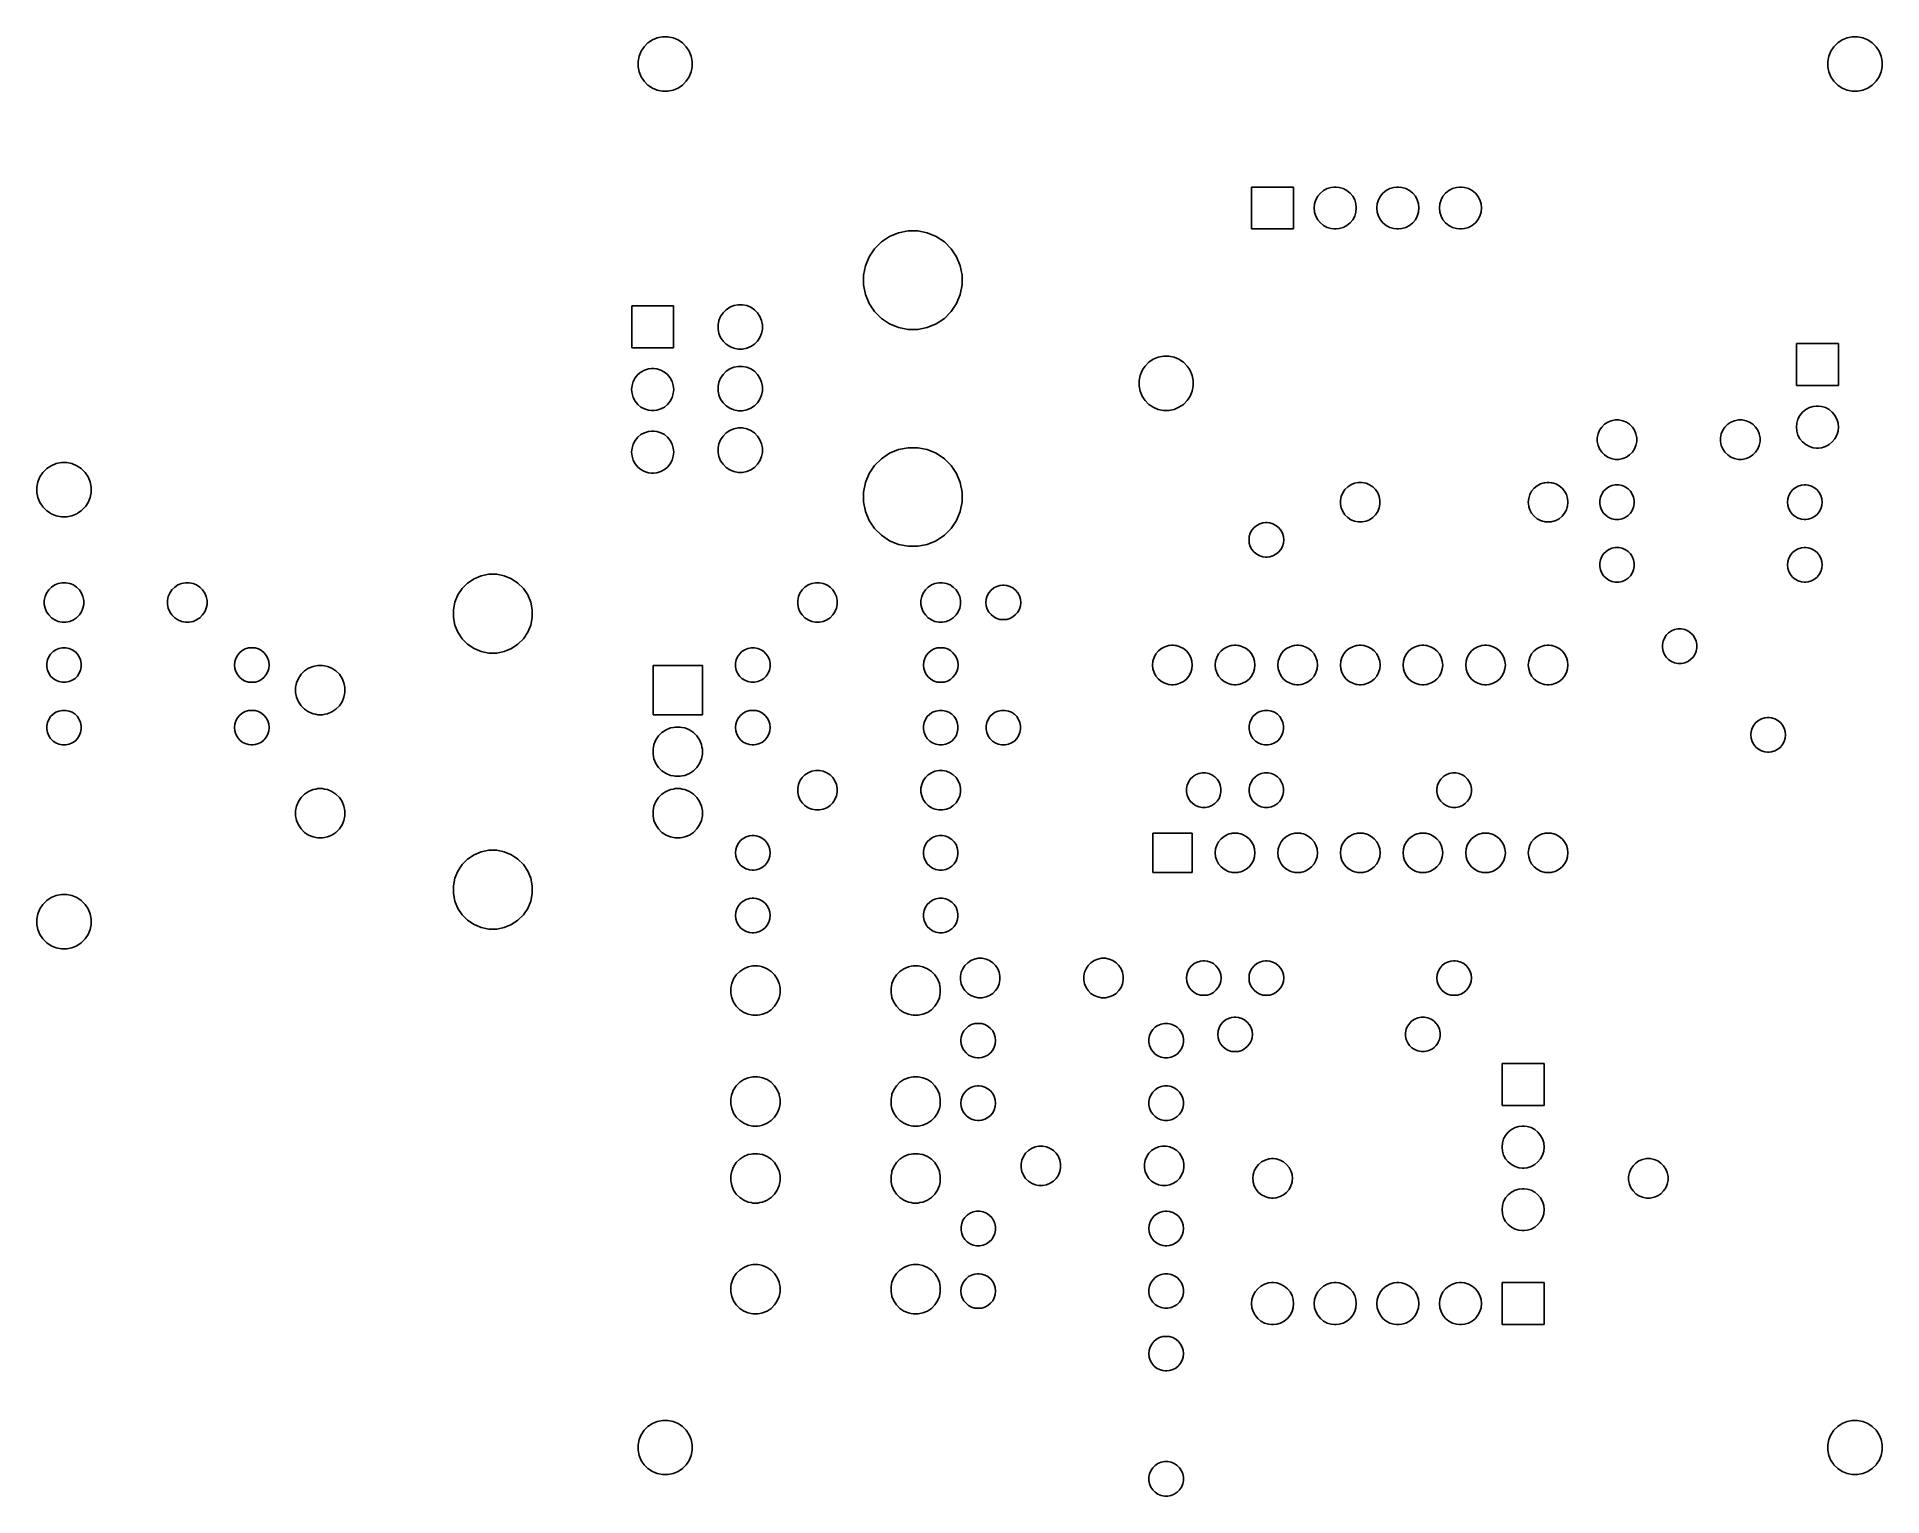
# Model space of a CAD drawing. Extents: x 17.4 to 92.3, y -78.2 to -19.
import ezdxf

# ---------------------------------------------------------------- set-up
doc = ezdxf.new("R2010")
doc.units = 0
doc.header["$MEASUREMENT"] = 0
doc.layers.add('BLACK', color=7, linetype='CONTINUOUS')

msp = doc.modelspace()

# ---------------------------------------------------------------- linework, layer by layer
at = {"layer": 'BLACK', "linetype": 'CONTINUOUS'}
for p, q in [((41.9512, -19.545), (42.0716, -19.3648)), ((42.0716, -19.3648), (42.2248, -19.2116)), ((42.2248, -19.2116), (42.405, -19.0912)), ((42.405, -19.0912), (42.6051, -19.0083)), ((42.6051, -19.0083), (42.8177, -18.966)), ((42.8177, -18.966), (43.0343, -18.966)), ((43.0343, -18.966), (43.2469, -19.0083)), ((43.2469, -19.0083), (43.447, -19.0912)), ((43.447, -19.0912), (43.6272, -19.2116)), ((43.6272, -19.2116), (43.7804, -19.3648)), ((43.7804, -19.3648), (43.9008, -19.545)), ((90.2112, -19.545), (90.3316, -19.3648)), ((90.3316, -19.3648), (90.4848, -19.2116)), ((90.4848, -19.2116), (90.665, -19.0912)), ((90.665, -19.0912), (90.8651, -19.0083)), ((90.8651, -19.0083), (91.0777, -18.966)), ((91.0777, -18.966), (91.2943, -18.966)), ((91.2943, -18.966), (91.5069, -19.0083)), ((91.5069, -19.0083), (91.707, -19.0912)), ((91.707, -19.0912), (91.8872, -19.2116)), ((91.8872, -19.2116), (92.0404, -19.3648)), ((92.0404, -19.3648), (92.1608, -19.545)), ((41.826, -19.9577), (41.8683, -19.7451)), ((41.826, -20.1743), (41.826, -19.9577)), ((41.8683, -20.3869), (41.826, -20.1743)), ((41.8683, -19.7451), (41.9512, -19.545)), ((43.9008, -19.545), (43.9837, -19.7451)), ((43.9837, -19.7451), (44.026, -19.9577)), ((44.026, -20.1743), (43.9837, -20.3869)), ((44.026, -19.9577), (44.026, -20.1743)), ((90.086, -19.9577), (90.1283, -19.7451)), ((90.086, -20.1743), (90.086, -19.9577)), ((90.1283, -20.3869), (90.086, -20.1743)), ((90.1283, -19.7451), (90.2112, -19.545)), ((92.1608, -19.545), (92.2437, -19.7451)), ((92.2437, -19.7451), (92.286, -19.9577)), ((92.286, -20.1743), (92.2437, -20.3869)), ((92.286, -19.9577), (92.286, -20.1743)), ((41.9512, -20.587), (41.8683, -20.3869)), ((42.0716, -20.7672), (41.9512, -20.587)), ((42.2248, -20.9204), (42.0716, -20.7672)), ((42.405, -21.0408), (42.2248, -20.9204)), ((43.6272, -20.9204), (43.447, -21.0408)), ((43.7804, -20.7672), (43.6272, -20.9204)), ((43.9008, -20.587), (43.7804, -20.7672)), ((43.9837, -20.3869), (43.9008, -20.587)), ((90.2112, -20.587), (90.1283, -20.3869)), ((90.3316, -20.7672), (90.2112, -20.587)), ((90.4848, -20.9204), (90.3316, -20.7672)), ((90.665, -21.0408), (90.4848, -20.9204)), ((91.8872, -20.9204), (91.707, -21.0408)), ((92.0404, -20.7672), (91.8872, -20.9204)), ((92.1608, -20.587), (92.0404, -20.7672)), ((92.2437, -20.3869), (92.1608, -20.587)), ((42.6051, -21.1237), (42.405, -21.0408)), ((42.8177, -21.166), (42.6051, -21.1237)), ((43.0343, -21.166), (42.8177, -21.166)), ((43.2469, -21.1237), (43.0343, -21.166)), ((43.447, -21.0408), (43.2469, -21.1237)), ((90.8651, -21.1237), (90.665, -21.0408)), ((91.0777, -21.166), (90.8651, -21.1237)), ((91.2943, -21.166), (91.0777, -21.166)), ((91.5069, -21.1237), (91.2943, -21.166)), ((91.707, -21.0408), (91.5069, -21.1237)), ((66.714, -26.758), (66.714, -25.058)), ((66.714, -25.058), (68.414, -25.058)), ((68.414, -25.058), (68.414, -26.758)), ((69.3149, -25.5811), (69.3938, -25.4335)), ((69.3938, -25.4335), (69.5001, -25.3041)), ((69.5001, -25.3041), (69.6295, -25.1978)), ((69.6295, -25.1978), (69.7771, -25.1189)), ((69.7771, -25.1189), (69.9374, -25.0703)), ((69.9374, -25.0703), (70.0622, -25.058)), ((70.0622, -25.058), (70.1458, -25.058)), ((70.1458, -25.058), (70.2706, -25.0703)), ((70.2706, -25.0703), (70.4309, -25.1189)), ((70.4309, -25.1189), (70.5785, -25.1978)), ((70.5785, -25.1978), (70.7079, -25.3041)), ((70.7079, -25.3041), (70.8142, -25.4335)), ((70.8142, -25.4335), (70.8931, -25.5811)), ((71.8549, -25.5811), (71.9338, -25.4335)), ((71.9338, -25.4335), (72.0401, -25.3041)), ((72.0401, -25.3041), (72.1695, -25.1978)), ((72.1695, -25.1978), (72.3171, -25.1189)), ((72.3171, -25.1189), (72.4774, -25.0703)), ((72.4774, -25.0703), (72.6022, -25.058)), ((72.6022, -25.058), (72.6858, -25.058)), ((72.6858, -25.058), (72.8106, -25.0703)), ((72.8106, -25.0703), (72.9709, -25.1189)), ((72.9709, -25.1189), (73.1185, -25.1978)), ((73.1185, -25.1978), (73.2479, -25.3041)), ((73.2479, -25.3041), (73.3542, -25.4335)), ((73.3542, -25.4335), (73.4331, -25.5811)), ((74.3949, -25.5811), (74.4738, -25.4335)), ((74.4738, -25.4335), (74.5801, -25.3041)), ((74.5801, -25.3041), (74.7095, -25.1978)), ((74.7095, -25.1978), (74.8571, -25.1189)), ((74.8571, -25.1189), (75.0174, -25.0703)), ((75.0174, -25.0703), (75.1422, -25.058)), ((75.1422, -25.058), (75.2258, -25.058)), ((75.2258, -25.058), (75.3506, -25.0703)), ((75.3506, -25.0703), (75.5109, -25.1189)), ((75.5109, -25.1189), (75.6585, -25.1978)), ((75.6585, -25.1978), (75.7879, -25.3041)), ((75.7879, -25.3041), (75.8942, -25.4335)), ((75.8942, -25.4335), (75.9731, -25.5811)), ((69.2499, -25.908), (69.2663, -25.7414)), ((69.2663, -26.0746), (69.2499, -25.908)), ((69.2663, -25.7414), (69.3149, -25.5811)), ((69.3149, -26.2349), (69.2663, -26.0746)), ((70.8931, -25.5811), (70.9417, -25.7414)), ((70.9417, -26.0746), (70.8931, -26.2349)), ((70.9417, -25.7414), (70.9581, -25.908)), ((70.9581, -25.908), (70.9417, -26.0746)), ((71.7899, -25.908), (71.8063, -25.7414)), ((71.8063, -26.0746), (71.7899, -25.908)), ((71.8063, -25.7414), (71.8549, -25.5811)), ((71.8549, -26.2349), (71.8063, -26.0746)), ((73.4331, -25.5811), (73.4817, -25.7414)), ((73.4817, -26.0746), (73.4331, -26.2349)), ((73.4817, -25.7414), (73.4981, -25.908)), ((73.4981, -25.908), (73.4817, -26.0746)), ((74.3299, -25.908), (74.3463, -25.7414)), ((74.3463, -26.0746), (74.3299, -25.908)), ((74.3463, -25.7414), (74.3949, -25.5811)), ((74.3949, -26.2349), (74.3463, -26.0746)), ((75.9731, -25.5811), (76.0217, -25.7414)), ((76.0217, -26.0746), (75.9731, -26.2349)), ((76.0217, -25.7414), (76.0381, -25.908)), ((76.0381, -25.908), (76.0217, -26.0746)), ((52.0266, -27.0616), (52.3906, -26.9109)), ((52.3906, -26.9109), (52.777, -26.834)), ((52.777, -26.834), (53.171, -26.834)), ((53.171, -26.834), (53.5574, -26.9109)), ((53.5574, -26.9109), (53.9214, -27.0616)), ((68.414, -26.758), (66.714, -26.758)), ((69.3938, -26.3825), (69.3149, -26.2349)), ((69.5001, -26.5119), (69.3938, -26.3825)), ((69.6295, -26.6182), (69.5001, -26.5119)), ((69.7771, -26.6971), (69.6295, -26.6182)), ((69.9374, -26.7457), (69.7771, -26.6971)), ((70.0622, -26.758), (69.9374, -26.7457)), ((70.1458, -26.758), (70.0622, -26.758)), ((70.2706, -26.7457), (70.1458, -26.758)), ((70.4309, -26.6971), (70.2706, -26.7457)), ((70.5785, -26.6182), (70.4309, -26.6971)), ((70.7079, -26.5119), (70.5785, -26.6182)), ((70.8142, -26.3825), (70.7079, -26.5119)), ((70.8931, -26.2349), (70.8142, -26.3825)), ((71.9338, -26.3825), (71.8549, -26.2349)), ((72.0401, -26.5119), (71.9338, -26.3825)), ((72.1695, -26.6182), (72.0401, -26.5119)), ((72.3171, -26.6971), (72.1695, -26.6182)), ((72.4774, -26.7457), (72.3171, -26.6971)), ((72.6022, -26.758), (72.4774, -26.7457)), ((72.6858, -26.758), (72.6022, -26.758)), ((72.8106, -26.7457), (72.6858, -26.758)), ((72.9709, -26.6971), (72.8106, -26.7457)), ((73.1185, -26.6182), (72.9709, -26.6971)), ((73.2479, -26.5119), (73.1185, -26.6182)), ((73.3542, -26.3825), (73.2479, -26.5119)), ((73.4331, -26.2349), (73.3542, -26.3825)), ((74.4738, -26.3825), (74.3949, -26.2349)), ((74.5801, -26.5119), (74.4738, -26.3825)), ((74.7095, -26.6182), (74.5801, -26.5119)), ((74.8571, -26.6971), (74.7095, -26.6182)), ((75.0174, -26.7457), (74.8571, -26.6971)), ((75.1422, -26.758), (75.0174, -26.7457)), ((75.2258, -26.758), (75.1422, -26.758)), ((75.3506, -26.7457), (75.2258, -26.758)), ((75.5109, -26.6971), (75.3506, -26.7457)), ((75.6585, -26.6182), (75.5109, -26.6971)), ((75.7879, -26.5119), (75.6585, -26.6182)), ((75.8942, -26.3825), (75.7879, -26.5119)), ((75.9731, -26.2349), (75.8942, -26.3825)), ((51.2016, -27.8866), (51.4205, -27.5591)), ((51.4205, -27.5591), (51.6991, -27.2805)), ((51.6991, -27.2805), (52.0266, -27.0616)), ((53.9214, -27.0616), (54.2489, -27.2805)), ((54.2489, -27.2805), (54.5275, -27.5591)), ((54.5275, -27.5591), (54.7464, -27.8866)), ((50.974, -28.637), (51.0509, -28.2506)), ((51.0509, -28.2506), (51.2016, -27.8866)), ((54.7464, -27.8866), (54.8971, -28.2506)), ((54.8971, -28.2506), (54.974, -28.637)), ((50.974, -29.031), (50.974, -28.637)), ((51.0509, -29.4174), (50.974, -29.031)), ((54.974, -29.031), (54.8971, -29.4174)), ((54.974, -28.637), (54.974, -29.031)), ((41.568, -31.584), (41.568, -29.884)), ((41.568, -29.884), (43.268, -29.884)), ((43.268, -29.884), (43.268, -31.584)), ((45.4003, -30.0349), (45.5477, -29.9364)), ((45.5477, -29.9364), (45.7115, -29.8686)), ((45.7115, -29.8686), (45.8854, -29.834)), ((45.8854, -29.834), (46.0626, -29.834)), ((46.0626, -29.834), (46.2365, -29.8686)), ((46.2365, -29.8686), (46.4003, -29.9364)), ((46.4003, -29.9364), (46.5477, -30.0349)), ((51.2016, -29.7814), (51.0509, -29.4174)), ((51.4205, -30.1089), (51.2016, -29.7814)), ((54.7464, -29.7814), (54.5275, -30.1089)), ((54.8971, -29.4174), (54.7464, -29.7814)), ((45.074, -30.6454), (45.1086, -30.4715)), ((45.074, -30.8226), (45.074, -30.6454)), ((45.1086, -30.4715), (45.1764, -30.3077)), ((45.1764, -30.3077), (45.2749, -30.1603)), ((45.2749, -30.1603), (45.4003, -30.0349)), ((46.5477, -30.0349), (46.6731, -30.1603)), ((46.6731, -30.1603), (46.7716, -30.3077)), ((46.7716, -30.3077), (46.8394, -30.4715)), ((46.8394, -30.4715), (46.874, -30.6454)), ((46.874, -30.6454), (46.874, -30.8226)), ((51.6991, -30.3875), (51.4205, -30.1089)), ((52.0266, -30.6064), (51.6991, -30.3875)), ((52.3906, -30.7571), (52.0266, -30.6064)), ((53.9214, -30.6064), (53.5574, -30.7571)), ((54.2489, -30.3875), (53.9214, -30.6064)), ((54.5275, -30.1089), (54.2489, -30.3875)), ((45.1086, -30.9965), (45.074, -30.8226)), ((45.1764, -31.1603), (45.1086, -30.9965)), ((45.2749, -31.3077), (45.1764, -31.1603)), ((45.4003, -31.4331), (45.2749, -31.3077)), ((45.5477, -31.5316), (45.4003, -31.4331)), ((46.5477, -31.4331), (46.4003, -31.5316)), ((46.6731, -31.3077), (46.5477, -31.4331)), ((46.7716, -31.1603), (46.6731, -31.3077)), ((46.8394, -30.9965), (46.7716, -31.1603)), ((46.874, -30.8226), (46.8394, -30.9965)), ((52.777, -30.834), (52.3906, -30.7571)), ((53.171, -30.834), (52.777, -30.834)), ((53.5574, -30.7571), (53.171, -30.834)), ((88.812, -33.108), (88.812, -31.408)), ((88.812, -31.408), (90.512, -31.408)), ((90.512, -31.408), (90.512, -33.108)), ((43.268, -31.584), (41.568, -31.584)), ((45.7115, -31.5994), (45.5477, -31.5316)), ((45.8854, -31.634), (45.7115, -31.5994)), ((46.0626, -31.634), (45.8854, -31.634)), ((46.2365, -31.5994), (46.0626, -31.634)), ((46.4003, -31.5316), (46.2365, -31.5994)), ((62.3916, -32.3188), (62.5448, -32.1656)), ((62.5448, -32.1656), (62.725, -32.0452)), ((62.725, -32.0452), (62.9251, -31.9623)), ((62.9251, -31.9623), (63.1377, -31.92)), ((63.1377, -31.92), (63.3543, -31.92)), ((63.3543, -31.92), (63.5669, -31.9623)), ((63.5669, -31.9623), (63.767, -32.0452)), ((63.767, -32.0452), (63.9472, -32.1656)), ((63.9472, -32.1656), (64.1004, -32.3188)), ((41.6289, -32.9471), (41.7078, -32.7995)), ((41.7078, -32.7995), (41.8141, -32.6701)), ((41.8141, -32.6701), (41.9435, -32.5638)), ((41.9435, -32.5638), (42.0911, -32.4849)), ((42.0911, -32.4849), (42.2514, -32.4363)), ((42.2514, -32.4363), (42.3762, -32.424)), ((42.3762, -32.424), (42.4598, -32.424)), ((42.4598, -32.424), (42.5846, -32.4363)), ((42.5846, -32.4363), (42.7449, -32.4849)), ((42.7449, -32.4849), (42.8925, -32.5638)), ((42.8925, -32.5638), (43.0219, -32.6701)), ((43.0219, -32.6701), (43.1282, -32.7995)), ((43.1282, -32.7995), (43.2071, -32.9471)), ((45.1086, -32.9715), (45.1764, -32.8077)), ((45.1764, -32.8077), (45.2749, -32.6603)), ((45.2749, -32.6603), (45.4003, -32.5349)), ((45.4003, -32.5349), (45.5477, -32.4364)), ((45.5477, -32.4364), (45.7115, -32.3686)), ((45.7115, -32.3686), (45.8854, -32.334)), ((45.8854, -32.334), (46.0626, -32.334)), ((46.0626, -32.334), (46.2365, -32.3686)), ((46.2365, -32.3686), (46.4003, -32.4364)), ((46.4003, -32.4364), (46.5477, -32.5349)), ((46.5477, -32.5349), (46.6731, -32.6603)), ((46.6731, -32.6603), (46.7716, -32.8077)), ((46.7716, -32.8077), (46.8394, -32.9715)), ((62.146, -32.9117), (62.1883, -32.6991)), ((62.146, -33.1283), (62.146, -32.9117)), ((62.1883, -32.6991), (62.2712, -32.499)), ((62.2712, -32.499), (62.3131, -32.4363)), ((62.3131, -32.4363), (62.3916, -32.3188)), ((62.3916, -32.3188), (62.3916, -32.3188)), ((62.3916, -32.3188), (62.3916, -32.3188)), ((64.1004, -32.3188), (64.1004, -32.3188)), ((64.1004, -32.3188), (64.1004, -32.3188)), ((64.1004, -32.3188), (64.1789, -32.4363)), ((64.1789, -32.4363), (64.2208, -32.499)), ((64.2208, -32.499), (64.3037, -32.6991)), ((64.3037, -32.6991), (64.346, -32.9117)), ((64.346, -32.9117), (64.346, -33.1283)), ((41.5639, -33.274), (41.5803, -33.1074)), ((41.5803, -33.4406), (41.5639, -33.274)), ((41.5803, -33.1074), (41.6289, -32.9471)), ((41.6289, -33.6009), (41.5803, -33.4406)), ((41.7078, -33.7485), (41.6289, -33.6009)), ((43.2071, -33.6009), (43.1282, -33.7485)), ((43.2071, -32.9471), (43.2557, -33.1074)), ((43.2557, -33.4406), (43.2071, -33.6009)), ((43.2557, -33.1074), (43.2721, -33.274)), ((43.2721, -33.274), (43.2557, -33.4406)), ((45.074, -33.1454), (45.1086, -32.9715)), ((45.074, -33.3226), (45.074, -33.1454)), ((45.1086, -33.4965), (45.074, -33.3226)), ((45.1764, -33.6603), (45.1086, -33.4965)), ((45.2749, -33.8077), (45.1764, -33.6603)), ((46.7716, -33.6603), (46.6731, -33.8077)), ((46.8394, -33.4965), (46.7716, -33.6603)), ((46.8394, -32.9715), (46.874, -33.1454)), ((46.874, -33.3226), (46.8394, -33.4965)), ((46.874, -33.1454), (46.874, -33.3226)), ((62.1883, -33.3409), (62.146, -33.1283)), ((62.2712, -33.541), (62.1883, -33.3409)), ((62.3509, -33.6603), (62.2712, -33.541)), ((62.2712, -33.541), (62.2712, -33.541)), ((62.3916, -33.7212), (62.3509, -33.6603)), ((64.1411, -33.6603), (64.1004, -33.7212)), ((64.2208, -33.541), (64.1411, -33.6603)), ((64.3037, -33.3409), (64.2208, -33.541)), ((64.2208, -33.541), (64.2208, -33.541)), ((64.346, -33.1283), (64.3037, -33.3409)), ((90.512, -33.108), (88.812, -33.108)), ((41.8141, -33.8779), (41.7078, -33.7485)), ((41.9435, -33.9842), (41.8141, -33.8779)), ((42.0911, -34.0631), (41.9435, -33.9842)), ((42.2514, -34.1117), (42.0911, -34.0631)), ((42.3762, -34.124), (42.2514, -34.1117)), ((42.4598, -34.124), (42.3762, -34.124)), ((42.5846, -34.1117), (42.4598, -34.124)), ((42.7449, -34.0631), (42.5846, -34.1117)), ((42.8925, -33.9842), (42.7449, -34.0631)), ((43.0219, -33.8779), (42.8925, -33.9842)), ((43.1282, -33.7485), (43.0219, -33.8779)), ((45.4003, -33.9331), (45.2749, -33.8077)), ((45.5477, -34.0316), (45.4003, -33.9331)), ((45.7115, -34.0994), (45.5477, -34.0316)), ((45.8854, -34.134), (45.7115, -34.0994)), ((46.0626, -34.134), (45.8854, -34.134)), ((46.2365, -34.0994), (46.0626, -34.134)), ((46.4003, -34.0316), (46.2365, -34.0994)), ((46.5477, -33.9331), (46.4003, -34.0316)), ((46.6731, -33.8077), (46.5477, -33.9331)), ((62.5448, -33.8744), (62.3916, -33.7212)), ((62.6326, -33.9331), (62.5448, -33.8744)), ((62.5448, -33.8744), (62.5448, -33.8744)), ((62.5448, -33.8744), (62.5448, -33.8744)), ((62.725, -33.9948), (62.6326, -33.9331)), ((62.9251, -34.0777), (62.725, -33.9948)), ((63.1377, -34.12), (62.9251, -34.0777)), ((63.3543, -34.12), (63.1377, -34.12)), ((63.5669, -34.0777), (63.3543, -34.12)), ((63.767, -33.9948), (63.5669, -34.0777)), ((63.8594, -33.9331), (63.767, -33.9948)), ((63.9472, -33.8744), (63.8594, -33.9331)), ((64.1004, -33.7212), (63.9472, -33.8744)), ((63.9472, -33.8744), (63.9472, -33.8744)), ((63.9472, -33.8744), (63.9472, -33.8744)), ((88.8729, -34.4711), (88.9518, -34.3235)), ((88.9518, -34.3235), (89.0581, -34.1941)), ((89.0581, -34.1941), (89.1875, -34.0878)), ((89.1875, -34.0878), (89.3351, -34.0089)), ((89.3351, -34.0089), (89.4954, -33.9603)), ((89.4954, -33.9603), (89.6202, -33.948)), ((89.6202, -33.948), (89.7038, -33.948)), ((89.7038, -33.948), (89.8286, -33.9603)), ((89.8286, -33.9603), (89.9889, -34.0089)), ((89.9889, -34.0089), (90.1365, -34.0878)), ((90.1365, -34.0878), (90.2659, -34.1941)), ((90.2659, -34.1941), (90.3722, -34.3235)), ((90.3722, -34.3235), (90.4511, -34.4711)), ((41.8141, -35.2101), (41.9435, -35.1038)), ((41.9435, -35.1038), (42.0911, -35.0249)), ((42.0911, -35.0249), (42.2514, -34.9763)), ((42.2514, -34.9763), (42.3762, -34.964)), ((42.3762, -34.964), (42.4598, -34.964)), ((42.4598, -34.964), (42.5846, -34.9763)), ((42.5846, -34.9763), (42.7449, -35.0249)), ((42.7449, -35.0249), (42.8925, -35.1038)), ((42.8925, -35.1038), (43.0219, -35.2101)), ((45.1764, -35.3077), (45.2749, -35.1603)), ((45.2749, -35.1603), (45.4003, -35.0349)), ((45.4003, -35.0349), (45.5477, -34.9364)), ((45.5477, -34.9364), (45.7115, -34.8686)), ((45.7115, -34.8686), (45.8854, -34.834)), ((45.8854, -34.834), (46.0626, -34.834)), ((46.0626, -34.834), (46.2365, -34.8686)), ((46.2365, -34.8686), (46.4003, -34.9364)), ((46.4003, -34.9364), (46.5477, -35.0349)), ((46.5477, -35.0349), (46.6731, -35.1603)), ((46.6731, -35.1603), (46.7716, -35.3077)), ((80.734, -35.2272), (80.7647, -35.0726)), ((80.7647, -35.0726), (80.825, -34.9271)), ((80.825, -34.9271), (80.9126, -34.796)), ((80.9126, -34.796), (81.024, -34.6846)), ((81.024, -34.6846), (81.1551, -34.597)), ((81.1551, -34.597), (81.3006, -34.5367)), ((81.3006, -34.5367), (81.4552, -34.506)), ((81.4552, -34.506), (81.6128, -34.506)), ((81.6128, -34.506), (81.7674, -34.5367)), ((81.7674, -34.5367), (81.9129, -34.597)), ((81.9129, -34.597), (82.044, -34.6846)), ((82.044, -34.6846), (82.1554, -34.796)), ((82.1554, -34.796), (82.243, -34.9271)), ((82.243, -34.9271), (82.3033, -35.0726)), ((82.3033, -35.0726), (82.334, -35.2272)), ((85.734, -35.2272), (85.7647, -35.0726)), ((85.7647, -35.0726), (85.825, -34.9271)), ((85.825, -34.9271), (85.9126, -34.796)), ((85.9126, -34.796), (86.024, -34.6846)), ((86.024, -34.6846), (86.1551, -34.597)), ((86.1551, -34.597), (86.3006, -34.5367)), ((86.3006, -34.5367), (86.4552, -34.506)), ((86.4552, -34.506), (86.6128, -34.506)), ((86.6128, -34.506), (86.7674, -34.5367)), ((86.7674, -34.5367), (86.9129, -34.597)), ((86.9129, -34.597), (87.044, -34.6846)), ((87.044, -34.6846), (87.1554, -34.796)), ((87.1554, -34.796), (87.243, -34.9271)), ((87.243, -34.9271), (87.3033, -35.0726)), ((87.3033, -35.0726), (87.334, -35.2272)), ((88.8079, -34.798), (88.8243, -34.6314)), ((88.8243, -34.9646), (88.8079, -34.798)), ((88.8243, -34.6314), (88.8729, -34.4711)), ((88.8729, -35.1249), (88.8243, -34.9646)), ((88.9518, -35.2725), (88.8729, -35.1249)), ((90.4511, -35.1249), (90.3722, -35.2725)), ((90.4511, -34.4711), (90.4997, -34.6314)), ((90.4997, -34.9646), (90.4511, -35.1249)), ((90.4997, -34.6314), (90.5161, -34.798)), ((90.5161, -34.798), (90.4997, -34.9646)), ((41.5639, -35.814), (41.5803, -35.6474)), ((41.5803, -35.9806), (41.5639, -35.814)), ((41.5803, -35.6474), (41.6289, -35.4871)), ((41.6289, -35.4871), (41.7078, -35.3395)), ((41.7078, -35.3395), (41.8141, -35.2101)), ((43.0219, -35.2101), (43.1282, -35.3395)), ((43.1282, -35.3395), (43.2071, -35.4871)), ((43.2071, -35.4871), (43.2557, -35.6474)), ((43.2557, -35.6474), (43.2721, -35.814)), ((43.2721, -35.814), (43.2557, -35.9806)), ((45.074, -35.6454), (45.1086, -35.4715)), ((45.074, -35.8226), (45.074, -35.6454)), ((45.1086, -35.9965), (45.074, -35.8226)), ((45.1086, -35.4715), (45.1764, -35.3077)), ((46.7716, -35.3077), (46.8394, -35.4715)), ((46.8394, -35.4715), (46.874, -35.6454)), ((46.874, -35.8226), (46.8394, -35.9965)), ((46.874, -35.6454), (46.874, -35.8226)), ((51.6991, -36.0805), (52.0266, -35.8616)), ((52.0266, -35.8616), (52.3906, -35.7109)), ((52.3906, -35.7109), (52.777, -35.634)), ((52.777, -35.634), (53.171, -35.634)), ((53.171, -35.634), (53.5574, -35.7109)), ((53.5574, -35.7109), (53.9214, -35.8616)), ((53.9214, -35.8616), (54.2489, -36.0805)), ((80.734, -35.3848), (80.734, -35.2272)), ((80.7647, -35.5394), (80.734, -35.3848)), ((80.825, -35.6849), (80.7647, -35.5394)), ((80.9126, -35.816), (80.825, -35.6849)), ((81.024, -35.9274), (80.9126, -35.816)), ((82.1554, -35.816), (82.044, -35.9274)), ((82.243, -35.6849), (82.1554, -35.816)), ((82.3033, -35.5394), (82.243, -35.6849)), ((82.334, -35.3848), (82.3033, -35.5394)), ((82.334, -35.2272), (82.334, -35.3848)), ((85.734, -35.3848), (85.734, -35.2272)), ((85.7647, -35.5394), (85.734, -35.3848)), ((85.825, -35.6849), (85.7647, -35.5394)), ((85.9126, -35.816), (85.825, -35.6849)), ((86.024, -35.9274), (85.9126, -35.816)), ((87.1554, -35.816), (87.044, -35.9274)), ((87.243, -35.6849), (87.1554, -35.816)), ((87.3033, -35.5394), (87.243, -35.6849)), ((87.334, -35.3848), (87.3033, -35.5394)), ((87.334, -35.2272), (87.334, -35.3848)), ((89.0581, -35.4019), (88.9518, -35.2725)), ((89.1875, -35.5082), (89.0581, -35.4019)), ((89.3351, -35.5871), (89.1875, -35.5082)), ((89.4954, -35.6357), (89.3351, -35.5871)), ((89.6202, -35.648), (89.4954, -35.6357)), ((89.7038, -35.648), (89.6202, -35.648)), ((89.8286, -35.6357), (89.7038, -35.648)), ((89.9889, -35.5871), (89.8286, -35.6357)), ((90.1365, -35.5082), (89.9889, -35.5871)), ((90.2659, -35.4019), (90.1365, -35.5082)), ((90.3722, -35.2725), (90.2659, -35.4019)), ((17.6543, -36.6866), (17.6876, -36.6368)), ((17.6876, -36.6368), (17.8408, -36.4836)), ((17.6876, -36.6368), (17.6876, -36.6368)), ((17.6876, -36.6368), (17.6876, -36.6368)), ((17.8408, -36.4836), (18.021, -36.3632)), ((18.021, -36.3632), (18.2211, -36.2803)), ((18.2211, -36.2803), (18.4337, -36.238)), ((18.4337, -36.238), (18.6503, -36.238)), ((18.6503, -36.238), (18.8629, -36.2803)), ((18.8629, -36.2803), (19.063, -36.3632)), ((19.063, -36.3632), (19.2432, -36.4836)), ((19.2432, -36.4836), (19.3964, -36.6368)), ((19.3964, -36.6368), (19.3964, -36.6368)), ((19.3964, -36.6368), (19.3964, -36.6368)), ((19.3964, -36.6368), (19.4297, -36.6866)), ((41.6289, -36.1409), (41.5803, -35.9806)), ((41.7078, -36.2885), (41.6289, -36.1409)), ((41.8141, -36.4179), (41.7078, -36.2885)), ((41.9435, -36.5242), (41.8141, -36.4179)), ((42.0911, -36.6031), (41.9435, -36.5242)), ((42.2514, -36.6517), (42.0911, -36.6031)), ((42.3762, -36.664), (42.2514, -36.6517)), ((42.4598, -36.664), (42.3762, -36.664)), ((42.5846, -36.6517), (42.4598, -36.664)), ((42.7449, -36.6031), (42.5846, -36.6517)), ((42.8925, -36.5242), (42.7449, -36.6031)), ((43.0219, -36.4179), (42.8925, -36.5242)), ((43.1282, -36.2885), (43.0219, -36.4179)), ((43.2071, -36.1409), (43.1282, -36.2885)), ((43.2557, -35.9806), (43.2071, -36.1409)), ((45.1764, -36.1603), (45.1086, -35.9965)), ((45.2749, -36.3077), (45.1764, -36.1603)), ((45.4003, -36.4331), (45.2749, -36.3077)), ((45.5477, -36.5316), (45.4003, -36.4331)), ((45.7115, -36.5994), (45.5477, -36.5316)), ((45.8854, -36.634), (45.7115, -36.5994)), ((46.0626, -36.634), (45.8854, -36.634)), ((46.2365, -36.5994), (46.0626, -36.634)), ((46.4003, -36.5316), (46.2365, -36.5994)), ((46.5477, -36.4331), (46.4003, -36.5316)), ((46.6731, -36.3077), (46.5477, -36.4331)), ((46.7716, -36.1603), (46.6731, -36.3077)), ((46.8394, -35.9965), (46.7716, -36.1603)), ((51.2016, -36.6866), (51.4205, -36.3591)), ((51.4205, -36.3591), (51.6991, -36.0805)), ((54.2489, -36.0805), (54.5275, -36.3591)), ((54.5275, -36.3591), (54.7464, -36.6866)), ((81.1551, -36.015), (81.024, -35.9274)), ((81.3006, -36.0753), (81.1551, -36.015)), ((81.4552, -36.106), (81.3006, -36.0753)), ((81.6128, -36.106), (81.4552, -36.106)), ((81.7674, -36.0753), (81.6128, -36.106)), ((81.9129, -36.015), (81.7674, -36.0753)), ((82.044, -35.9274), (81.9129, -36.015)), ((86.1551, -36.015), (86.024, -35.9274)), ((86.3006, -36.0753), (86.1551, -36.015)), ((86.4552, -36.106), (86.3006, -36.0753)), ((86.6128, -36.106), (86.4552, -36.106)), ((86.7674, -36.0753), (86.6128, -36.106)), ((86.9129, -36.015), (86.7674, -36.0753)), ((87.044, -35.9274), (86.9129, -36.015)), ((17.442, -37.2297), (17.4843, -37.0171)), ((17.442, -37.4463), (17.442, -37.2297)), ((17.4843, -37.0171), (17.5672, -36.817)), ((17.5672, -36.817), (17.6543, -36.6866)), ((19.4297, -36.6866), (19.5168, -36.817)), ((19.5168, -36.817), (19.5997, -37.0171)), ((19.5997, -37.0171), (19.642, -37.2297)), ((19.642, -37.2297), (19.642, -37.4463)), ((50.974, -37.437), (51.0509, -37.0506)), ((51.0509, -37.0506), (51.2016, -36.6866)), ((54.7464, -36.6866), (54.8971, -37.0506)), ((54.8971, -37.0506), (54.974, -37.437)), ((70.411, -37.4671), (70.4986, -37.336)), ((70.4986, -37.336), (70.61, -37.2246)), ((70.61, -37.2246), (70.7411, -37.137)), ((70.7411, -37.137), (70.8866, -37.0767)), ((70.8866, -37.0767), (71.0412, -37.046)), ((71.0412, -37.046), (71.1988, -37.046)), ((71.1988, -37.046), (71.3534, -37.0767)), ((71.3534, -37.0767), (71.4989, -37.137)), ((71.4989, -37.137), (71.63, -37.2246)), ((71.63, -37.2246), (71.7414, -37.336)), ((71.7414, -37.336), (71.829, -37.4671)), ((77.9973, -37.5384), (78.0716, -37.3994)), ((78.0716, -37.3994), (78.1716, -37.2776)), ((78.1716, -37.2776), (78.2934, -37.1776)), ((78.2934, -37.1776), (78.4324, -37.1033)), ((78.4324, -37.1033), (78.52, -37.0767)), ((78.52, -37.0767), (78.5832, -37.0576)), ((78.5832, -37.0576), (78.6224, -37.0537)), ((78.6224, -37.0537), (78.7007, -37.046)), ((78.7007, -37.046), (78.7793, -37.046)), ((78.7793, -37.046), (78.8576, -37.0537)), ((78.8576, -37.0537), (78.8968, -37.0576)), ((78.8968, -37.0576), (78.96, -37.0767)), ((78.96, -37.0767), (79.0476, -37.1033)), ((79.0476, -37.1033), (79.1866, -37.1776)), ((79.1866, -37.1776), (79.3084, -37.2776)), ((79.3084, -37.2776), (79.4084, -37.3994)), ((79.4084, -37.3994), (79.4827, -37.5384)), ((80.9137, -37.5144), (80.9903, -37.3998)), ((80.9903, -37.3998), (81.0878, -37.3023)), ((81.0878, -37.3023), (81.1493, -37.2612)), ((81.1493, -37.2612), (81.2024, -37.2257)), ((81.2024, -37.2257), (81.205, -37.2246)), ((81.205, -37.2246), (81.3298, -37.1729)), ((81.3298, -37.1729), (81.4651, -37.146)), ((81.4651, -37.146), (81.6029, -37.146)), ((81.6029, -37.146), (81.7382, -37.1729)), ((81.7382, -37.1729), (81.863, -37.2246)), ((81.863, -37.2246), (81.8656, -37.2257)), ((81.8656, -37.2257), (81.9187, -37.2612)), ((81.9187, -37.2612), (81.9802, -37.3023)), ((81.9802, -37.3023), (82.0777, -37.3998)), ((82.0777, -37.3998), (82.1543, -37.5144)), ((88.5692, -37.4552), (88.6566, -37.3486)), ((88.6566, -37.3486), (88.7632, -37.2612)), ((88.7632, -37.2612), (88.8848, -37.1962)), ((88.8848, -37.1962), (89.0168, -37.1561)), ((89.0168, -37.1561), (89.1196, -37.146)), ((89.1196, -37.146), (89.1884, -37.146)), ((89.1884, -37.146), (89.2912, -37.1561)), ((89.2912, -37.1561), (89.4232, -37.1962)), ((89.4232, -37.1962), (89.5448, -37.2612)), ((89.5448, -37.2612), (89.6514, -37.3486)), ((89.6514, -37.3486), (89.7388, -37.4552)), ((17.4843, -37.6589), (17.442, -37.4463)), ((17.5672, -37.859), (17.4843, -37.6589)), ((17.6633, -38.0028), (17.5672, -37.859)), ((17.5672, -37.859), (17.5672, -37.859)), ((17.6876, -38.0392), (17.6633, -38.0028)), ((17.8408, -38.1924), (17.6876, -38.0392)), ((19.3964, -38.0392), (19.2432, -38.1924)), ((19.4207, -38.0028), (19.3964, -38.0392)), ((19.5168, -37.859), (19.4207, -38.0028)), ((19.5997, -37.6589), (19.5168, -37.859)), ((19.5168, -37.859), (19.5168, -37.859)), ((19.642, -37.4463), (19.5997, -37.6589)), ((50.974, -37.831), (50.974, -37.437)), ((51.0509, -38.2174), (50.974, -37.831)), ((54.974, -37.831), (54.8971, -38.2174)), ((54.974, -37.437), (54.974, -37.831)), ((70.32, -37.7672), (70.3507, -37.6126)), ((70.32, -37.9248), (70.32, -37.7672)), ((70.3507, -38.0794), (70.32, -37.9248)), ((70.3507, -37.6126), (70.411, -37.4671)), ((70.411, -38.2249), (70.3507, -38.0794)), ((71.829, -37.4671), (71.8893, -37.6126)), ((71.8893, -38.0794), (71.829, -38.2249)), ((71.8893, -37.6126), (71.92, -37.7672)), ((71.92, -37.9248), (71.8893, -38.0794)), ((71.92, -37.7672), (71.92, -37.9248)), ((77.9361, -37.846), (77.9516, -37.6892)), ((77.9516, -38.0028), (77.9361, -37.846)), ((77.9516, -37.6892), (77.9973, -37.5384)), ((77.9626, -38.0392), (77.9516, -38.0028)), ((77.9973, -38.1536), (77.9626, -38.0392)), ((77.9973, -37.5384), (77.9973, -37.5384)), ((78.0716, -38.2926), (77.9973, -38.1536)), ((79.4827, -38.1536), (79.4084, -38.2926)), ((79.4827, -37.5384), (79.4827, -37.5384)), ((79.4827, -37.5384), (79.5284, -37.6892)), ((79.5174, -38.0392), (79.4827, -38.1536)), ((79.5284, -38.0028), (79.5174, -38.0392)), ((79.5284, -37.6892), (79.5439, -37.846)), ((79.5439, -37.846), (79.5284, -38.0028)), ((80.834, -37.7771), (80.8609, -37.6418)), ((80.834, -37.9149), (80.834, -37.7771)), ((80.8609, -38.0502), (80.834, -37.9149)), ((80.8609, -37.6418), (80.9137, -37.5144)), ((80.9137, -38.1776), (80.8609, -38.0502)), ((82.1543, -37.5144), (82.2071, -37.6418)), ((82.2071, -38.0502), (82.1543, -38.1776)), ((82.2071, -37.6418), (82.234, -37.7771)), ((82.234, -37.9149), (82.2071, -38.0502)), ((82.234, -37.7771), (82.234, -37.9149)), ((88.4506, -37.846), (88.4641, -37.7088)), ((88.4641, -37.9832), (88.4506, -37.846)), ((88.4641, -37.7088), (88.5042, -37.5768)), ((88.5042, -38.1152), (88.4641, -37.9832)), ((88.5042, -37.5768), (88.5692, -37.4552)), ((88.5692, -38.2368), (88.5042, -38.1152)), ((89.7388, -37.4552), (89.8038, -37.5768)), ((89.8038, -38.1152), (89.7388, -38.2368)), ((89.8038, -37.5768), (89.8439, -37.7088)), ((89.8439, -37.9832), (89.8038, -38.1152)), ((89.8439, -37.7088), (89.8574, -37.846)), ((89.8574, -37.846), (89.8439, -37.9832)), ((17.9902, -38.2922), (17.8408, -38.1924)), ((17.8408, -38.1924), (17.8408, -38.1924)), ((17.8408, -38.1924), (17.8408, -38.1924)), ((18.021, -38.3128), (17.9902, -38.2922)), ((18.2211, -38.3957), (18.021, -38.3128)), ((18.4337, -38.438), (18.2211, -38.3957)), ((18.6503, -38.438), (18.4337, -38.438)), ((18.8629, -38.3957), (18.6503, -38.438)), ((19.063, -38.3128), (18.8629, -38.3957)), ((19.0938, -38.2922), (19.063, -38.3128)), ((19.2432, -38.1924), (19.0938, -38.2922)), ((19.2432, -38.1924), (19.2432, -38.1924)), ((19.2432, -38.1924), (19.2432, -38.1924)), ((51.2016, -38.5814), (51.0509, -38.2174)), ((51.4205, -38.9089), (51.2016, -38.5814)), ((51.6991, -39.1875), (51.4205, -38.9089)), ((54.5275, -38.9089), (54.2489, -39.1875)), ((54.7464, -38.5814), (54.5275, -38.9089)), ((54.8971, -38.2174), (54.7464, -38.5814)), ((66.7252, -38.9792), (66.8126, -38.8726)), ((66.8126, -38.8726), (66.9192, -38.7852)), ((66.9192, -38.7852), (67.0408, -38.7202)), ((67.0408, -38.7202), (67.1728, -38.6801)), ((67.1728, -38.6801), (67.2756, -38.67)), ((67.2756, -38.67), (67.3444, -38.67)), ((67.3444, -38.67), (67.4472, -38.6801)), ((67.4472, -38.6801), (67.5792, -38.7202)), ((67.5792, -38.7202), (67.7008, -38.7852)), ((67.7008, -38.7852), (67.8074, -38.8726)), ((67.8074, -38.8726), (67.8948, -38.9792)), ((70.4986, -38.356), (70.411, -38.2249)), ((70.61, -38.4674), (70.4986, -38.356)), ((70.7411, -38.555), (70.61, -38.4674)), ((70.8866, -38.6153), (70.7411, -38.555)), ((71.0412, -38.646), (70.8866, -38.6153)), ((71.1988, -38.646), (71.0412, -38.646)), ((71.3534, -38.6153), (71.1988, -38.646)), ((71.4989, -38.555), (71.3534, -38.6153)), ((71.63, -38.4674), (71.4989, -38.555)), ((71.7414, -38.356), (71.63, -38.4674)), ((71.829, -38.2249), (71.7414, -38.356)), ((78.1716, -38.4144), (78.0716, -38.2926)), ((78.2934, -38.5144), (78.1716, -38.4144)), ((78.4324, -38.5887), (78.2934, -38.5144)), ((78.5078, -38.6116), (78.4324, -38.5887)), ((78.5832, -38.6344), (78.5078, -38.6116)), ((78.6224, -38.6383), (78.5832, -38.6344)), ((78.7007, -38.646), (78.6224, -38.6383)), ((78.7793, -38.646), (78.7007, -38.646)), ((78.8576, -38.6383), (78.7793, -38.646)), ((78.8968, -38.6344), (78.8576, -38.6383)), ((78.9722, -38.6116), (78.8968, -38.6344)), ((79.0476, -38.5887), (78.9722, -38.6116)), ((79.1866, -38.5144), (79.0476, -38.5887)), ((79.3084, -38.4144), (79.1866, -38.5144)), ((79.4084, -38.2926), (79.3084, -38.4144)), ((80.9903, -38.2922), (80.9137, -38.1776)), ((81.0878, -38.3897), (80.9903, -38.2922)), ((81.16, -38.438), (81.0878, -38.3897)), ((81.2024, -38.4663), (81.16, -38.438)), ((81.3298, -38.5191), (81.2024, -38.4663)), ((81.4651, -38.546), (81.3298, -38.5191)), ((81.6029, -38.546), (81.4651, -38.546)), ((81.7382, -38.5191), (81.6029, -38.546)), ((81.8656, -38.4663), (81.7382, -38.5191)), ((81.908, -38.438), (81.8656, -38.4663)), ((81.9802, -38.3897), (81.908, -38.438)), ((82.0777, -38.2922), (81.9802, -38.3897)), ((82.1543, -38.1776), (82.0777, -38.2922)), ((88.6566, -38.3434), (88.5692, -38.2368)), ((88.7632, -38.4308), (88.6566, -38.3434)), ((88.8848, -38.4958), (88.7632, -38.4308)), ((89.0168, -38.5359), (88.8848, -38.4958)), ((89.1196, -38.546), (89.0168, -38.5359)), ((89.1884, -38.546), (89.1196, -38.546)), ((89.2912, -38.5359), (89.1884, -38.546)), ((89.4232, -38.4958), (89.2912, -38.5359)), ((89.5448, -38.4308), (89.4232, -38.4958)), ((89.6514, -38.3434), (89.5448, -38.4308)), ((89.7388, -38.2368), (89.6514, -38.3434)), ((52.0266, -39.4064), (51.6991, -39.1875)), ((52.3906, -39.5571), (52.0266, -39.4064)), ((52.777, -39.634), (52.3906, -39.5571)), ((53.171, -39.634), (52.777, -39.634)), ((53.5574, -39.5571), (53.171, -39.634)), ((53.9214, -39.4064), (53.5574, -39.5571)), ((54.2489, -39.1875), (53.9214, -39.4064)), ((66.6066, -39.37), (66.6201, -39.2328)), ((66.6201, -39.5072), (66.6066, -39.37)), ((66.6201, -39.2328), (66.6602, -39.1008)), ((66.6602, -39.6392), (66.6201, -39.5072)), ((66.6602, -39.1008), (66.7252, -38.9792)), ((66.7252, -39.7608), (66.6602, -39.6392)), ((67.8948, -38.9792), (67.9598, -39.1008)), ((67.9598, -39.6392), (67.8948, -39.7608)), ((67.9598, -39.1008), (67.9999, -39.2328)), ((67.9999, -39.5072), (67.9598, -39.6392)), ((67.9999, -39.2328), (68.0134, -39.37)), ((68.0134, -39.37), (67.9999, -39.5072)), ((66.8126, -39.8674), (66.7252, -39.7608)), ((66.9192, -39.9548), (66.8126, -39.8674)), ((67.0408, -40.0198), (66.9192, -39.9548)), ((67.1728, -40.0599), (67.0408, -40.0198)), ((67.2756, -40.07), (67.1728, -40.0599)), ((67.3444, -40.07), (67.2756, -40.07)), ((67.4472, -40.0599), (67.3444, -40.07)), ((67.5792, -40.0198), (67.4472, -40.0599)), ((67.7008, -39.9548), (67.5792, -40.0198)), ((67.8074, -39.8674), (67.7008, -39.9548)), ((67.8948, -39.7608), (67.8074, -39.8674)), ((80.834, -40.3171), (80.8609, -40.1818)), ((80.834, -40.4549), (80.834, -40.3171)), ((80.8609, -40.1818), (80.9137, -40.0544)), ((80.9137, -40.0544), (80.9368, -40.0198)), ((80.9368, -40.0198), (80.9903, -39.9398)), ((80.9903, -39.9398), (81.0878, -39.8423)), ((81.0878, -39.8423), (81.2024, -39.7657)), ((81.2024, -39.7657), (81.2142, -39.7608)), ((81.2142, -39.7608), (81.3298, -39.7129)), ((81.3298, -39.7129), (81.4651, -39.686)), ((81.4651, -39.686), (81.6029, -39.686)), ((81.6029, -39.686), (81.7382, -39.7129)), ((81.7382, -39.7129), (81.8538, -39.7608)), ((81.8538, -39.7608), (81.8656, -39.7657)), ((81.8656, -39.7657), (81.9802, -39.8423)), ((81.9802, -39.8423), (82.0777, -39.9398)), ((82.0777, -39.9398), (82.1312, -40.0198)), ((82.1312, -40.0198), (82.1543, -40.0544)), ((82.1543, -40.0544), (82.2071, -40.1818)), ((82.2071, -40.1818), (82.234, -40.3171)), ((82.234, -40.3171), (82.234, -40.4549)), ((88.4506, -40.386), (88.4641, -40.2488)), ((88.4641, -40.5232), (88.4506, -40.386)), ((88.4641, -40.2488), (88.5042, -40.1168)), ((88.5042, -40.1168), (88.5692, -39.9952)), ((88.5692, -39.9952), (88.6566, -39.8886)), ((88.6566, -39.8886), (88.7632, -39.8012)), ((88.7632, -39.8012), (88.8848, -39.7362)), ((88.8848, -39.7362), (89.0168, -39.6961)), ((89.0168, -39.6961), (89.1196, -39.686)), ((89.1196, -39.686), (89.1884, -39.686)), ((89.1884, -39.686), (89.2912, -39.6961)), ((89.2912, -39.6961), (89.4232, -39.7362)), ((89.4232, -39.7362), (89.5448, -39.8012)), ((89.5448, -39.8012), (89.6514, -39.8886)), ((89.6514, -39.8886), (89.7388, -39.9952)), ((89.7388, -39.9952), (89.8038, -40.1168)), ((89.8038, -40.1168), (89.8439, -40.2488)), ((89.8439, -40.2488), (89.8574, -40.386)), ((89.8574, -40.386), (89.8439, -40.5232)), ((18.1631, -41.201), (18.3086, -41.1407)), ((18.3086, -41.1407), (18.4632, -41.11)), ((18.4632, -41.11), (18.6208, -41.11)), ((18.6208, -41.11), (18.7754, -41.1407)), ((18.7754, -41.1407), (18.9209, -41.201)), ((23.1631, -41.201), (23.3086, -41.1407)), ((23.3086, -41.1407), (23.4632, -41.11)), ((23.4632, -41.11), (23.6208, -41.11)), ((23.6208, -41.11), (23.7754, -41.1407)), ((23.7754, -41.1407), (23.9209, -41.201)), ((34.6912, -41.3461), (34.9141, -41.1232)), ((34.9141, -41.1232), (35.1761, -40.9481)), ((35.1761, -40.9481), (35.4673, -40.8275)), ((35.4673, -40.8275), (35.7764, -40.766)), ((35.7764, -40.766), (36.0916, -40.766)), ((36.0916, -40.766), (36.4007, -40.8275)), ((36.4007, -40.8275), (36.6919, -40.9481)), ((36.6919, -40.9481), (36.9539, -41.1232)), ((36.9539, -41.1232), (37.1768, -41.3461)), ((48.7231, -41.201), (48.8686, -41.1407)), ((48.8686, -41.1407), (49.0232, -41.11)), ((49.0232, -41.11), (49.1808, -41.11)), ((49.1808, -41.11), (49.3354, -41.1407)), ((49.3354, -41.1407), (49.4809, -41.201)), ((53.7231, -41.201), (53.8686, -41.1407)), ((53.8686, -41.1407), (54.0232, -41.11)), ((54.0232, -41.11), (54.1808, -41.11)), ((54.1808, -41.11), (54.3354, -41.1407)), ((54.3354, -41.1407), (54.4809, -41.201)), ((80.8609, -40.5902), (80.834, -40.4549)), ((80.9137, -40.7176), (80.8609, -40.5902)), ((80.9903, -40.8322), (80.9137, -40.7176)), ((81.0878, -40.9297), (80.9903, -40.8322)), ((81.2024, -41.0063), (81.0878, -40.9297)), ((81.3298, -41.0591), (81.2024, -41.0063)), ((81.4651, -41.086), (81.3298, -41.0591)), ((81.6029, -41.086), (81.4651, -41.086)), ((81.7382, -41.0591), (81.6029, -41.086)), ((81.8656, -41.0063), (81.7382, -41.0591)), ((81.9802, -40.9297), (81.8656, -41.0063)), ((82.0777, -40.8322), (81.9802, -40.9297)), ((82.1543, -40.7176), (82.0777, -40.8322)), ((82.2071, -40.5902), (82.1543, -40.7176)), ((82.234, -40.4549), (82.2071, -40.5902)), ((88.5042, -40.6552), (88.4641, -40.5232)), ((88.5692, -40.7768), (88.5042, -40.6552)), ((88.6566, -40.8834), (88.5692, -40.7768)), ((88.7632, -40.9708), (88.6566, -40.8834)), ((88.8848, -41.0358), (88.7632, -40.9708)), ((89.0168, -41.0759), (88.8848, -41.0358)), ((89.1196, -41.086), (89.0168, -41.0759)), ((89.1884, -41.086), (89.1196, -41.086)), ((89.2912, -41.0759), (89.1884, -41.086)), ((89.4232, -41.0358), (89.2912, -41.0759)), ((89.5448, -40.9708), (89.4232, -41.0358)), ((89.6514, -40.8834), (89.5448, -40.9708)), ((89.7388, -40.7768), (89.6514, -40.8834)), ((89.8038, -40.6552), (89.7388, -40.7768)), ((89.8439, -40.5232), (89.8038, -40.6552)), ((17.742, -41.8312), (17.7727, -41.6766)), ((17.742, -41.9888), (17.742, -41.8312)), ((17.7727, -41.6766), (17.833, -41.5311)), ((17.833, -41.5311), (17.9206, -41.4)), ((17.9206, -41.4), (18.032, -41.2886)), ((18.032, -41.2886), (18.1631, -41.201)), ((18.9209, -41.201), (19.052, -41.2886)), ((19.052, -41.2886), (19.1634, -41.4)), ((19.1634, -41.4), (19.251, -41.5311)), ((19.251, -41.5311), (19.3113, -41.6766)), ((19.3113, -41.6766), (19.342, -41.8312)), ((19.342, -41.8312), (19.342, -41.9888)), ((22.742, -41.8312), (22.7727, -41.6766)), ((22.742, -41.9888), (22.742, -41.8312)), ((22.7727, -41.6766), (22.833, -41.5311)), ((22.833, -41.5311), (22.9206, -41.4)), ((22.9206, -41.4), (23.032, -41.2886)), ((23.032, -41.2886), (23.1631, -41.201)), ((23.9209, -41.201), (24.052, -41.2886)), ((24.052, -41.2886), (24.1634, -41.4)), ((24.1634, -41.4), (24.251, -41.5311)), ((24.251, -41.5311), (24.3113, -41.6766)), ((24.3113, -41.6766), (24.342, -41.8312)), ((24.342, -41.8312), (24.342, -41.9888)), ((34.334, -42.2084), (34.3955, -41.8993)), ((34.3955, -41.8993), (34.5161, -41.6081)), ((34.5161, -41.6081), (34.6912, -41.3461)), ((37.1768, -41.3461), (37.3519, -41.6081)), ((37.3519, -41.6081), (37.4725, -41.8993)), ((37.4725, -41.8993), (37.534, -42.2084)), ((48.302, -41.8312), (48.3327, -41.6766)), ((48.302, -41.9888), (48.302, -41.8312)), ((48.3327, -41.6766), (48.393, -41.5311)), ((48.393, -41.5311), (48.4806, -41.4)), ((48.4806, -41.4), (48.592, -41.2886)), ((48.592, -41.2886), (48.7231, -41.201)), ((49.4809, -41.201), (49.612, -41.2886)), ((49.612, -41.2886), (49.7234, -41.4)), ((49.7234, -41.4), (49.811, -41.5311)), ((49.811, -41.5311), (49.8713, -41.6766)), ((49.8713, -41.6766), (49.902, -41.8312)), ((49.902, -41.8312), (49.902, -41.9888)), ((53.302, -41.8312), (53.3327, -41.6766)), ((53.302, -41.9888), (53.302, -41.8312)), ((53.3327, -41.6766), (53.393, -41.5311)), ((53.393, -41.5311), (53.4806, -41.4)), ((53.4806, -41.4), (53.592, -41.2886)), ((53.592, -41.2886), (53.7231, -41.201)), ((54.4809, -41.201), (54.612, -41.2886)), ((54.612, -41.2886), (54.7234, -41.4)), ((54.7234, -41.4), (54.811, -41.5311)), ((54.811, -41.5311), (54.8713, -41.6766)), ((54.8713, -41.6766), (54.902, -41.8312)), ((54.902, -41.8312), (54.902, -41.9888)), ((55.9386, -41.91), (55.9521, -41.7728)), ((55.9521, -42.0472), (55.9386, -41.91)), ((55.9521, -41.7728), (55.9922, -41.6408)), ((55.9922, -41.6408), (56.0572, -41.5192)), ((56.0572, -41.5192), (56.1446, -41.4126)), ((56.1446, -41.4126), (56.2512, -41.3252)), ((56.2512, -41.3252), (56.3728, -41.2602)), ((56.3728, -41.2602), (56.5048, -41.2201)), ((56.5048, -41.2201), (56.6076, -41.21)), ((56.6076, -41.21), (56.6764, -41.21)), ((56.6764, -41.21), (56.7792, -41.2201)), ((56.7792, -41.2201), (56.9112, -41.2602)), ((56.9112, -41.2602), (57.0328, -41.3252)), ((57.0328, -41.3252), (57.1394, -41.4126)), ((57.1394, -41.4126), (57.2268, -41.5192)), ((57.2268, -41.5192), (57.2918, -41.6408)), ((57.2918, -41.6408), (57.3319, -41.7728)), ((57.3319, -41.7728), (57.3454, -41.91)), ((57.3454, -41.91), (57.3319, -42.0472)), ((17.7727, -42.1434), (17.742, -41.9888)), ((17.833, -42.2889), (17.7727, -42.1434)), ((17.9206, -42.42), (17.833, -42.2889)), ((18.032, -42.5314), (17.9206, -42.42)), ((18.1631, -42.619), (18.032, -42.5314)), ((18.3086, -42.6793), (18.1631, -42.619)), ((18.9209, -42.619), (18.7754, -42.6793)), ((19.052, -42.5314), (18.9209, -42.619)), ((19.1634, -42.42), (19.052, -42.5314)), ((19.251, -42.2889), (19.1634, -42.42)), ((19.3113, -42.1434), (19.251, -42.2889)), ((19.342, -41.9888), (19.3113, -42.1434)), ((22.7727, -42.1434), (22.742, -41.9888)), ((22.833, -42.2889), (22.7727, -42.1434)), ((22.9206, -42.42), (22.833, -42.2889)), ((23.032, -42.5314), (22.9206, -42.42)), ((23.1631, -42.619), (23.032, -42.5314)), ((23.3086, -42.6793), (23.1631, -42.619)), ((23.9209, -42.619), (23.7754, -42.6793)), ((24.052, -42.5314), (23.9209, -42.619)), ((24.1634, -42.42), (24.052, -42.5314)), ((24.251, -42.2889), (24.1634, -42.42)), ((24.3113, -42.1434), (24.251, -42.2889)), ((24.342, -41.9888), (24.3113, -42.1434)), ((34.334, -42.5236), (34.334, -42.2084)), ((34.3955, -42.8327), (34.334, -42.5236)), ((37.534, -42.5236), (37.4725, -42.8327)), ((37.534, -42.2084), (37.534, -42.5236)), ((48.3327, -42.1434), (48.302, -41.9888)), ((48.393, -42.2889), (48.3327, -42.1434)), ((48.4806, -42.42), (48.393, -42.2889)), ((48.592, -42.5314), (48.4806, -42.42)), ((48.7231, -42.619), (48.592, -42.5314)), ((48.8686, -42.6793), (48.7231, -42.619)), ((49.4809, -42.619), (49.3354, -42.6793)), ((49.612, -42.5314), (49.4809, -42.619)), ((49.7234, -42.42), (49.612, -42.5314)), ((49.811, -42.2889), (49.7234, -42.42)), ((49.8713, -42.1434), (49.811, -42.2889)), ((49.902, -41.9888), (49.8713, -42.1434)), ((53.3327, -42.1434), (53.302, -41.9888)), ((53.393, -42.2889), (53.3327, -42.1434)), ((53.4806, -42.42), (53.393, -42.2889)), ((53.592, -42.5314), (53.4806, -42.42)), ((53.7231, -42.619), (53.592, -42.5314)), ((53.8686, -42.6793), (53.7231, -42.619)), ((54.4809, -42.619), (54.3354, -42.6793)), ((54.612, -42.5314), (54.4809, -42.619)), ((54.7234, -42.42), (54.612, -42.5314)), ((54.811, -42.2889), (54.7234, -42.42)), ((54.8713, -42.1434), (54.811, -42.2889)), ((54.902, -41.9888), (54.8713, -42.1434)), ((55.9922, -42.1792), (55.9521, -42.0472)), ((56.0572, -42.3008), (55.9922, -42.1792)), ((56.1446, -42.4074), (56.0572, -42.3008)), ((56.2512, -42.4948), (56.1446, -42.4074)), ((56.3728, -42.5598), (56.2512, -42.4948)), ((56.5048, -42.5999), (56.3728, -42.5598)), ((56.6076, -42.61), (56.5048, -42.5999)), ((56.6764, -42.61), (56.6076, -42.61)), ((56.7792, -42.5999), (56.6764, -42.61)), ((56.9112, -42.5598), (56.7792, -42.5999)), ((57.0328, -42.4948), (56.9112, -42.5598)), ((57.1394, -42.4074), (57.0328, -42.4948)), ((57.2268, -42.3008), (57.1394, -42.4074)), ((57.2918, -42.1792), (57.2268, -42.3008)), ((57.3319, -42.0472), (57.2918, -42.1792)), ((18.4632, -42.71), (18.3086, -42.6793)), ((18.6208, -42.71), (18.4632, -42.71)), ((18.7754, -42.6793), (18.6208, -42.71)), ((23.4632, -42.71), (23.3086, -42.6793)), ((23.6208, -42.71), (23.4632, -42.71)), ((23.7754, -42.6793), (23.6208, -42.71)), ((34.5161, -43.1239), (34.3955, -42.8327)), ((34.6912, -43.3859), (34.5161, -43.1239)), ((34.9141, -43.6088), (34.6912, -43.3859)), ((37.1768, -43.3859), (36.9539, -43.6088)), ((37.3519, -43.1239), (37.1768, -43.3859)), ((37.4725, -42.8327), (37.3519, -43.1239)), ((49.0232, -42.71), (48.8686, -42.6793)), ((49.1808, -42.71), (49.0232, -42.71)), ((49.3354, -42.6793), (49.1808, -42.71)), ((54.0232, -42.71), (53.8686, -42.6793)), ((54.1808, -42.71), (54.0232, -42.71)), ((54.3354, -42.6793), (54.1808, -42.71)), ((83.4009, -43.4838), (83.4537, -43.3564)), ((83.4537, -43.3564), (83.5303, -43.2418)), ((83.5303, -43.2418), (83.6278, -43.1443)), ((83.6278, -43.1443), (83.7424, -43.0677)), ((83.7424, -43.0677), (83.8698, -43.0149)), ((83.8698, -43.0149), (84.0051, -42.988)), ((84.0051, -42.988), (84.1429, -42.988)), ((84.1429, -42.988), (84.2782, -43.0149)), ((84.2782, -43.0149), (84.4056, -43.0677)), ((84.4056, -43.0677), (84.5202, -43.1443)), ((84.5202, -43.1443), (84.6177, -43.2418)), ((84.6177, -43.2418), (84.6943, -43.3564)), ((84.6943, -43.3564), (84.7471, -43.4838)), ((17.8689, -44.2458), (17.9217, -44.1184)), ((17.9217, -44.1184), (17.9983, -44.0038)), ((17.9983, -44.0038), (18.0958, -43.9063)), ((18.0958, -43.9063), (18.0984, -43.9045)), ((18.0984, -43.9045), (18.2104, -43.8297)), ((18.2104, -43.8297), (18.3378, -43.7769)), ((18.3378, -43.7769), (18.4731, -43.75)), ((18.4731, -43.75), (18.6109, -43.75)), ((18.6109, -43.75), (18.7462, -43.7769)), ((18.7462, -43.7769), (18.8736, -43.8297)), ((18.8736, -43.8297), (18.9856, -43.9045)), ((18.9856, -43.9045), (18.9882, -43.9063)), ((18.9882, -43.9063), (19.0857, -44.0038)), ((19.0857, -44.0038), (19.1623, -44.1184)), ((19.1623, -44.1184), (19.2151, -44.2458)), ((25.5122, -44.1808), (25.5772, -44.0592)), ((25.5772, -44.0592), (25.6646, -43.9526)), ((25.6646, -43.9526), (25.7712, -43.8652)), ((25.7712, -43.8652), (25.8928, -43.8002)), ((25.8928, -43.8002), (26.0248, -43.7601)), ((26.0248, -43.7601), (26.1276, -43.75)), ((26.1276, -43.75), (26.1964, -43.75)), ((26.1964, -43.75), (26.2992, -43.7601)), ((26.2992, -43.7601), (26.4312, -43.8002)), ((26.4312, -43.8002), (26.5528, -43.8652)), ((26.5528, -43.8652), (26.6594, -43.9526)), ((26.6594, -43.9526), (26.7468, -44.0592)), ((26.7468, -44.0592), (26.8118, -44.1808)), ((35.1761, -43.7839), (34.9141, -43.6088)), ((35.4673, -43.9045), (35.1761, -43.7839)), ((35.7764, -43.966), (35.4673, -43.9045)), ((36.0916, -43.966), (35.7764, -43.966)), ((36.4007, -43.9045), (36.0916, -43.966)), ((36.6919, -43.7839), (36.4007, -43.9045)), ((36.9539, -43.6088), (36.6919, -43.7839)), ((45.8089, -44.2458), (45.8617, -44.1184)), ((45.8617, -44.1184), (45.9383, -44.0038)), ((45.9383, -44.0038), (46.0358, -43.9063)), ((46.0358, -43.9063), (46.0384, -43.9045)), ((46.0384, -43.9045), (46.1504, -43.8297)), ((46.1504, -43.8297), (46.2778, -43.7769)), ((46.2778, -43.7769), (46.4131, -43.75)), ((46.4131, -43.75), (46.5509, -43.75)), ((46.5509, -43.75), (46.6862, -43.7769)), ((46.6862, -43.7769), (46.8136, -43.8297)), ((46.8136, -43.8297), (46.9256, -43.9045)), ((46.9256, -43.9045), (46.9282, -43.9063)), ((46.9282, -43.9063), (47.0257, -44.0038)), ((47.0257, -44.0038), (47.1023, -44.1184)), ((47.1023, -44.1184), (47.1551, -44.2458)), ((53.4522, -44.1808), (53.5172, -44.0592)), ((53.5172, -44.0592), (53.6046, -43.9526)), ((53.6046, -43.9526), (53.7112, -43.8652)), ((53.7112, -43.8652), (53.8328, -43.8002)), ((53.8328, -43.8002), (53.9648, -43.7601)), ((53.9648, -43.7601), (54.0676, -43.75)), ((54.0676, -43.75), (54.1364, -43.75)), ((54.1364, -43.75), (54.2392, -43.7601)), ((54.2392, -43.7601), (54.3712, -43.8002)), ((54.3712, -43.8002), (54.4928, -43.8652)), ((54.4928, -43.8652), (54.5994, -43.9526)), ((54.5994, -43.9526), (54.6868, -44.0592)), ((54.6868, -44.0592), (54.7518, -44.1808)), ((62.7116, -44.2932), (62.7573, -44.1424)), ((62.7573, -44.1424), (62.8316, -44.0034)), ((62.8316, -44.0034), (62.9316, -43.8816)), ((62.9316, -43.8816), (63.0534, -43.7816)), ((63.0534, -43.7816), (63.1924, -43.7073)), ((63.1924, -43.7073), (63.2678, -43.6844)), ((63.2678, -43.6844), (63.3432, -43.6616)), ((63.3432, -43.6616), (63.3824, -43.6577)), ((63.3824, -43.6577), (63.4607, -43.65)), ((63.4607, -43.65), (63.5393, -43.65)), ((63.5393, -43.65), (63.6176, -43.6577)), ((63.6176, -43.6577), (63.6568, -43.6616)), ((63.6568, -43.6616), (63.7322, -43.6844)), ((63.7322, -43.6844), (63.8076, -43.7073)), ((63.8076, -43.7073), (63.9466, -43.7816)), ((63.9466, -43.7816), (64.0684, -43.8816)), ((64.0684, -43.8816), (64.1684, -44.0034)), ((64.1684, -44.0034), (64.2427, -44.1424)), ((64.2427, -44.1424), (64.2884, -44.2932)), ((65.2516, -44.2932), (65.2973, -44.1424)), ((65.2973, -44.1424), (65.3716, -44.0034)), ((65.3716, -44.0034), (65.4716, -43.8816)), ((65.4716, -43.8816), (65.5934, -43.7816)), ((65.5934, -43.7816), (65.7324, -43.7073)), ((65.7324, -43.7073), (65.8078, -43.6844)), ((65.8078, -43.6844), (65.8832, -43.6616)), ((65.8832, -43.6616), (65.9224, -43.6577)), ((65.9224, -43.6577), (66.0007, -43.65)), ((66.0007, -43.65), (66.0793, -43.65)), ((66.0793, -43.65), (66.1576, -43.6577)), ((66.1576, -43.6577), (66.1968, -43.6616)), ((66.1968, -43.6616), (66.2722, -43.6844)), ((66.2722, -43.6844), (66.3476, -43.7073)), ((66.3476, -43.7073), (66.4866, -43.7816)), ((66.4866, -43.7816), (66.6084, -43.8816)), ((66.6084, -43.8816), (66.7084, -44.0034)), ((66.7084, -44.0034), (66.7827, -44.1424)), ((66.7827, -44.1424), (66.8284, -44.2932)), ((67.7916, -44.2932), (67.8373, -44.1424)), ((67.8373, -44.1424), (67.9116, -44.0034)), ((67.9116, -44.0034), (68.0116, -43.8816)), ((68.0116, -43.8816), (68.1334, -43.7816)), ((68.1334, -43.7816), (68.2724, -43.7073)), ((68.2724, -43.7073), (68.3478, -43.6844)), ((68.3478, -43.6844), (68.4232, -43.6616)), ((68.4232, -43.6616), (68.4624, -43.6577)), ((68.4624, -43.6577), (68.5407, -43.65)), ((68.5407, -43.65), (68.6193, -43.65)), ((68.6193, -43.65), (68.6976, -43.6577)), ((68.6976, -43.6577), (68.7368, -43.6616)), ((68.7368, -43.6616), (68.8122, -43.6844)), ((68.8122, -43.6844), (68.8876, -43.7073)), ((68.8876, -43.7073), (69.0266, -43.7816)), ((69.0266, -43.7816), (69.1484, -43.8816)), ((69.1484, -43.8816), (69.2484, -44.0034)), ((69.2484, -44.0034), (69.3227, -44.1424)), ((69.3227, -44.1424), (69.3684, -44.2932)), ((70.3316, -44.2932), (70.3773, -44.1424)), ((70.3773, -44.1424), (70.4516, -44.0034)), ((70.4516, -44.0034), (70.5516, -43.8816)), ((70.5516, -43.8816), (70.6734, -43.7816)), ((70.6734, -43.7816), (70.8124, -43.7073)), ((70.8124, -43.7073), (70.8878, -43.6844)), ((70.8878, -43.6844), (70.9632, -43.6616)), ((70.9632, -43.6616), (71.0024, -43.6577)), ((71.0024, -43.6577), (71.0807, -43.65)), ((71.0807, -43.65), (71.1593, -43.65)), ((71.1593, -43.65), (71.2376, -43.6577)), ((71.2376, -43.6577), (71.2768, -43.6616)), ((71.2768, -43.6616), (71.3522, -43.6844)), ((71.3522, -43.6844), (71.4276, -43.7073)), ((71.4276, -43.7073), (71.5666, -43.7816)), ((71.5666, -43.7816), (71.6884, -43.8816)), ((71.6884, -43.8816), (71.7884, -44.0034)), ((71.7884, -44.0034), (71.8627, -44.1424)), ((71.8627, -44.1424), (71.9084, -44.2932)), ((72.8716, -44.2932), (72.9173, -44.1424)), ((72.9173, -44.1424), (72.9916, -44.0034)), ((72.9916, -44.0034), (73.0916, -43.8816)), ((73.0916, -43.8816), (73.2134, -43.7816)), ((73.2134, -43.7816), (73.3524, -43.7073)), ((73.3524, -43.7073), (73.4278, -43.6844)), ((73.4278, -43.6844), (73.5032, -43.6616)), ((73.5032, -43.6616), (73.5424, -43.6577)), ((73.5424, -43.6577), (73.6207, -43.65)), ((73.6207, -43.65), (73.6993, -43.65)), ((73.6993, -43.65), (73.7776, -43.6577)), ((73.7776, -43.6577), (73.8168, -43.6616)), ((73.8168, -43.6616), (73.8922, -43.6844)), ((73.8922, -43.6844), (73.9676, -43.7073)), ((73.9676, -43.7073), (74.1066, -43.7816)), ((74.1066, -43.7816), (74.2284, -43.8816)), ((74.2284, -43.8816), (74.3284, -44.0034)), ((74.3284, -44.0034), (74.4027, -44.1424)), ((74.4027, -44.1424), (74.4484, -44.2932)), ((75.4116, -44.2932), (75.4573, -44.1424)), ((75.4573, -44.1424), (75.5316, -44.0034)), ((75.5316, -44.0034), (75.6316, -43.8816)), ((75.6316, -43.8816), (75.7534, -43.7816)), ((75.7534, -43.7816), (75.8924, -43.7073)), ((75.8924, -43.7073), (75.9678, -43.6844)), ((75.9678, -43.6844), (76.0432, -43.6616)), ((76.0432, -43.6616), (76.0824, -43.6577)), ((76.0824, -43.6577), (76.1607, -43.65)), ((76.1607, -43.65), (76.2393, -43.65)), ((76.2393, -43.65), (76.3176, -43.6577)), ((76.3176, -43.6577), (76.3568, -43.6616)), ((76.3568, -43.6616), (76.4322, -43.6844)), ((76.4322, -43.6844), (76.5076, -43.7073)), ((76.5076, -43.7073), (76.6466, -43.7816)), ((76.6466, -43.7816), (76.7684, -43.8816)), ((76.7684, -43.8816), (76.8684, -44.0034)), ((76.8684, -44.0034), (76.9427, -44.1424)), ((76.9427, -44.1424), (76.9884, -44.2932)), ((77.9516, -44.2932), (77.9973, -44.1424)), ((77.9973, -44.1424), (78.0716, -44.0034)), ((78.0716, -44.0034), (78.1716, -43.8816)), ((78.1716, -43.8816), (78.2934, -43.7816)), ((78.2934, -43.7816), (78.4324, -43.7073)), ((78.4324, -43.7073), (78.5078, -43.6844)), ((78.5078, -43.6844), (78.5832, -43.6616)), ((78.5832, -43.6616), (78.6224, -43.6577)), ((78.6224, -43.6577), (78.7007, -43.65)), ((78.7007, -43.65), (78.7793, -43.65)), ((78.7793, -43.65), (78.8576, -43.6577)), ((78.8576, -43.6577), (78.8968, -43.6616)), ((78.8968, -43.6616), (78.9722, -43.6844)), ((78.9722, -43.6844), (79.0476, -43.7073)), ((79.0476, -43.7073), (79.1866, -43.7816)), ((79.1866, -43.7816), (79.3084, -43.8816)), ((79.3084, -43.8816), (79.4084, -44.0034)), ((79.4084, -44.0034), (79.4827, -44.1424)), ((79.4827, -44.1424), (79.5284, -44.2932)), ((83.374, -43.6191), (83.4009, -43.4838)), ((83.374, -43.7569), (83.374, -43.6191)), ((83.4009, -43.8922), (83.374, -43.7569)), ((83.4315, -43.966), (83.4009, -43.8922)), ((83.4537, -44.0196), (83.4315, -43.966)), ((83.5303, -44.1342), (83.4537, -44.0196)), ((83.6278, -44.2317), (83.5303, -44.1342)), ((84.6177, -44.1342), (84.5202, -44.2317)), ((84.6943, -44.0196), (84.6177, -44.1342)), ((84.7165, -43.966), (84.6943, -44.0196)), ((84.7471, -43.8922), (84.7165, -43.966)), ((84.7471, -43.4838), (84.774, -43.6191)), ((84.774, -43.7569), (84.7471, -43.8922)), ((84.774, -43.6191), (84.774, -43.7569)), ((17.842, -44.3811), (17.8689, -44.2458)), ((17.842, -44.5189), (17.842, -44.3811)), ((17.8689, -44.6542), (17.842, -44.5189)), ((17.9217, -44.7816), (17.8689, -44.6542)), ((17.9983, -44.8962), (17.9217, -44.7816)), ((18.0958, -44.9937), (17.9983, -44.8962)), ((19.0857, -44.8962), (18.9882, -44.9937)), ((19.1623, -44.7816), (19.0857, -44.8962)), ((19.2151, -44.6542), (19.1623, -44.7816)), ((19.2151, -44.2458), (19.242, -44.3811)), ((19.242, -44.5189), (19.2151, -44.6542)), ((19.242, -44.3811), (19.242, -44.5189)), ((25.4586, -44.45), (25.4721, -44.3128)), ((25.4721, -44.5872), (25.4586, -44.45)), ((25.4721, -44.3128), (25.5122, -44.1808)), ((25.5122, -44.7192), (25.4721, -44.5872)), ((25.5772, -44.8408), (25.5122, -44.7192)), ((25.6646, -44.9474), (25.5772, -44.8408)), ((26.7468, -44.8408), (26.6594, -44.9474)), ((26.8118, -44.7192), (26.7468, -44.8408)), ((26.8118, -44.1808), (26.8519, -44.3128)), ((26.8519, -44.5872), (26.8118, -44.7192)), ((26.8519, -44.3128), (26.8654, -44.45)), ((26.8654, -44.45), (26.8519, -44.5872)), ((28.0478, -44.9923), (28.1572, -44.8285)), ((28.1572, -44.8285), (28.2965, -44.6892)), ((28.2965, -44.6892), (28.4603, -44.5798)), ((28.4603, -44.5798), (28.6423, -44.5044)), ((28.6423, -44.5044), (28.7582, -44.4814)), ((28.7582, -44.4814), (28.8355, -44.466)), ((28.8355, -44.466), (29.0325, -44.466)), ((29.0325, -44.466), (29.1098, -44.4814)), ((29.1098, -44.4814), (29.2257, -44.5044)), ((29.2257, -44.5044), (29.4077, -44.5798)), ((29.4077, -44.5798), (29.5715, -44.6892)), ((29.5715, -44.6892), (29.7108, -44.8285)), ((29.7108, -44.8285), (29.8202, -44.9923)), ((42.434, -46.466), (42.434, -44.466)), ((42.434, -44.466), (44.434, -44.466)), ((44.434, -44.466), (44.434, -46.466)), ((45.782, -44.3811), (45.8089, -44.2458)), ((45.782, -44.5189), (45.782, -44.3811)), ((45.8089, -44.6542), (45.782, -44.5189)), ((45.8617, -44.7816), (45.8089, -44.6542)), ((45.9383, -44.8962), (45.8617, -44.7816)), ((46.0358, -44.9937), (45.9383, -44.8962)), ((47.0257, -44.8962), (46.9282, -44.9937)), ((47.1023, -44.7816), (47.0257, -44.8962)), ((47.1551, -44.6542), (47.1023, -44.7816)), ((47.1551, -44.2458), (47.182, -44.3811)), ((47.182, -44.5189), (47.1551, -44.6542)), ((47.182, -44.3811), (47.182, -44.5189)), ((53.3986, -44.45), (53.4121, -44.3128)), ((53.4121, -44.5872), (53.3986, -44.45)), ((53.4121, -44.3128), (53.4522, -44.1808)), ((53.4522, -44.7192), (53.4121, -44.5872)), ((53.5172, -44.8408), (53.4522, -44.7192)), ((53.6046, -44.9474), (53.5172, -44.8408)), ((54.6868, -44.8408), (54.5994, -44.9474)), ((54.7518, -44.7192), (54.6868, -44.8408)), ((54.7518, -44.1808), (54.7919, -44.3128)), ((54.7919, -44.5872), (54.7518, -44.7192)), ((54.7919, -44.3128), (54.8054, -44.45)), ((54.8054, -44.45), (54.7919, -44.5872)), ((62.6961, -44.45), (62.7116, -44.2932)), ((62.7116, -44.6068), (62.6961, -44.45)), ((62.7573, -44.7576), (62.7116, -44.6068)), ((62.8316, -44.8966), (62.7573, -44.7576)), ((62.9316, -45.0184), (62.8316, -44.8966)), ((64.1684, -44.8966), (64.0684, -45.0184)), ((64.2427, -44.7576), (64.1684, -44.8966)), ((64.2884, -44.6068), (64.2427, -44.7576)), ((64.2884, -44.2932), (64.3039, -44.45)), ((64.3039, -44.45), (64.2884, -44.6068)), ((65.2361, -44.45), (65.2516, -44.2932)), ((65.2516, -44.6068), (65.2361, -44.45)), ((65.2973, -44.7576), (65.2516, -44.6068)), ((65.3716, -44.8966), (65.2973, -44.7576)), ((65.4716, -45.0184), (65.3716, -44.8966)), ((66.7084, -44.8966), (66.6084, -45.0184)), ((66.7827, -44.7576), (66.7084, -44.8966)), ((66.8284, -44.6068), (66.7827, -44.7576)), ((66.8284, -44.2932), (66.8439, -44.45)), ((66.8439, -44.45), (66.8284, -44.6068)), ((67.7761, -44.45), (67.7916, -44.2932)), ((67.7916, -44.6068), (67.7761, -44.45)), ((67.8373, -44.7576), (67.7916, -44.6068)), ((67.9116, -44.8966), (67.8373, -44.7576)), ((68.0116, -45.0184), (67.9116, -44.8966)), ((69.2484, -44.8966), (69.1484, -45.0184)), ((69.3227, -44.7576), (69.2484, -44.8966)), ((69.3684, -44.6068), (69.3227, -44.7576)), ((69.3684, -44.2932), (69.3839, -44.45)), ((69.3839, -44.45), (69.3684, -44.6068)), ((70.3161, -44.45), (70.3316, -44.2932)), ((70.3316, -44.6068), (70.3161, -44.45)), ((70.3773, -44.7576), (70.3316, -44.6068)), ((70.4516, -44.8966), (70.3773, -44.7576)), ((70.5516, -45.0184), (70.4516, -44.8966)), ((71.7884, -44.8966), (71.6884, -45.0184)), ((71.8627, -44.7576), (71.7884, -44.8966)), ((71.9084, -44.6068), (71.8627, -44.7576)), ((71.9084, -44.2932), (71.9239, -44.45)), ((71.9239, -44.45), (71.9084, -44.6068)), ((72.8561, -44.45), (72.8716, -44.2932)), ((72.8716, -44.6068), (72.8561, -44.45)), ((72.9173, -44.7576), (72.8716, -44.6068)), ((72.9916, -44.8966), (72.9173, -44.7576)), ((73.0916, -45.0184), (72.9916, -44.8966)), ((74.3284, -44.8966), (74.2284, -45.0184)), ((74.4027, -44.7576), (74.3284, -44.8966)), ((74.4484, -44.6068), (74.4027, -44.7576)), ((74.4484, -44.2932), (74.4639, -44.45)), ((74.4639, -44.45), (74.4484, -44.6068)), ((75.3961, -44.45), (75.4116, -44.2932)), ((75.4116, -44.6068), (75.3961, -44.45)), ((75.4573, -44.7576), (75.4116, -44.6068)), ((75.5316, -44.8966), (75.4573, -44.7576)), ((75.6316, -45.0184), (75.5316, -44.8966)), ((76.8684, -44.8966), (76.7684, -45.0184)), ((76.9427, -44.7576), (76.8684, -44.8966)), ((76.9884, -44.6068), (76.9427, -44.7576)), ((76.9884, -44.2932), (77.0039, -44.45)), ((77.0039, -44.45), (76.9884, -44.6068)), ((77.9361, -44.45), (77.9516, -44.2932)), ((77.9516, -44.6068), (77.9361, -44.45)), ((77.9973, -44.7576), (77.9516, -44.6068)), ((78.0716, -44.8966), (77.9973, -44.7576)), ((78.1716, -45.0184), (78.0716, -44.8966)), ((79.4084, -44.8966), (79.3084, -45.0184)), ((79.4827, -44.7576), (79.4084, -44.8966)), ((79.5284, -44.6068), (79.4827, -44.7576)), ((79.5284, -44.2932), (79.5439, -44.45)), ((79.5439, -44.45), (79.5284, -44.6068)), ((83.7197, -44.2932), (83.6278, -44.2317)), ((83.7424, -44.3083), (83.7197, -44.2932)), ((83.8698, -44.3611), (83.7424, -44.3083)), ((84.0051, -44.388), (83.8698, -44.3611)), ((84.1429, -44.388), (84.0051, -44.388)), ((84.2782, -44.3611), (84.1429, -44.388)), ((84.4056, -44.3083), (84.2782, -44.3611)), ((84.4283, -44.2932), (84.4056, -44.3083)), ((84.5202, -44.2317), (84.4283, -44.2932)), ((18.2104, -45.0703), (18.0958, -44.9937)), ((18.3378, -45.1231), (18.2104, -45.0703)), ((18.4731, -45.15), (18.3378, -45.1231)), ((18.6109, -45.15), (18.4731, -45.15)), ((18.7462, -45.1231), (18.6109, -45.15)), ((18.8736, -45.0703), (18.7462, -45.1231)), ((18.9882, -44.9937), (18.8736, -45.0703)), ((25.7712, -45.0348), (25.6646, -44.9474)), ((25.8928, -45.0998), (25.7712, -45.0348)), ((26.0248, -45.1399), (25.8928, -45.0998)), ((26.1276, -45.15), (26.0248, -45.1399)), ((26.1964, -45.15), (26.1276, -45.15)), ((26.2992, -45.1399), (26.1964, -45.15)), ((26.4312, -45.0998), (26.2992, -45.1399)), ((26.5528, -45.0348), (26.4312, -45.0998)), ((26.6594, -44.9474), (26.5528, -45.0348)), ((27.934, -45.3675), (27.9724, -45.1743)), ((27.934, -45.5645), (27.934, -45.3675)), ((27.9724, -45.7577), (27.934, -45.5645)), ((27.9724, -45.1743), (28.0478, -44.9923)), ((29.8202, -44.9923), (29.8956, -45.1743)), ((29.8956, -45.1743), (29.934, -45.3675)), ((29.934, -45.5645), (29.8956, -45.7577)), ((29.934, -45.3675), (29.934, -45.5645)), ((46.1504, -45.0703), (46.0358, -44.9937)), ((46.2778, -45.1231), (46.1504, -45.0703)), ((46.4131, -45.15), (46.2778, -45.1231)), ((46.5509, -45.15), (46.4131, -45.15)), ((46.6862, -45.1231), (46.5509, -45.15)), ((46.8136, -45.0703), (46.6862, -45.1231)), ((46.9282, -44.9937), (46.8136, -45.0703)), ((53.7112, -45.0348), (53.6046, -44.9474)), ((53.8328, -45.0998), (53.7112, -45.0348)), ((53.9648, -45.1399), (53.8328, -45.0998)), ((54.0676, -45.15), (53.9648, -45.1399)), ((54.1364, -45.15), (54.0676, -45.15)), ((54.2392, -45.1399), (54.1364, -45.15)), ((54.3712, -45.0998), (54.2392, -45.1399)), ((54.4928, -45.0348), (54.3712, -45.0998)), ((54.5994, -44.9474), (54.4928, -45.0348)), ((63.0534, -45.1184), (62.9316, -45.0184)), ((63.1924, -45.1927), (63.0534, -45.1184)), ((63.2678, -45.2156), (63.1924, -45.1927)), ((63.3432, -45.2384), (63.2678, -45.2156)), ((63.3824, -45.2423), (63.3432, -45.2384)), ((63.4607, -45.25), (63.3824, -45.2423)), ((63.5393, -45.25), (63.4607, -45.25)), ((63.6176, -45.2423), (63.5393, -45.25)), ((63.6568, -45.2384), (63.6176, -45.2423)), ((63.7322, -45.2156), (63.6568, -45.2384)), ((63.8076, -45.1927), (63.7322, -45.2156)), ((63.9466, -45.1184), (63.8076, -45.1927)), ((64.0684, -45.0184), (63.9466, -45.1184)), ((65.5934, -45.1184), (65.4716, -45.0184)), ((65.7324, -45.1927), (65.5934, -45.1184)), ((65.8078, -45.2156), (65.7324, -45.1927)), ((65.8832, -45.2384), (65.8078, -45.2156)), ((65.9224, -45.2423), (65.8832, -45.2384)), ((66.0007, -45.25), (65.9224, -45.2423)), ((66.0793, -45.25), (66.0007, -45.25)), ((66.1576, -45.2423), (66.0793, -45.25)), ((66.1968, -45.2384), (66.1576, -45.2423)), ((66.2722, -45.2156), (66.1968, -45.2384)), ((66.3476, -45.1927), (66.2722, -45.2156)), ((66.4866, -45.1184), (66.3476, -45.1927)), ((66.6084, -45.0184), (66.4866, -45.1184)), ((68.1334, -45.1184), (68.0116, -45.0184)), ((68.2724, -45.1927), (68.1334, -45.1184)), ((68.3478, -45.2156), (68.2724, -45.1927)), ((68.4232, -45.2384), (68.3478, -45.2156)), ((68.4624, -45.2423), (68.4232, -45.2384)), ((68.5407, -45.25), (68.4624, -45.2423)), ((68.6193, -45.25), (68.5407, -45.25)), ((68.6976, -45.2423), (68.6193, -45.25)), ((68.7368, -45.2384), (68.6976, -45.2423)), ((68.8122, -45.2156), (68.7368, -45.2384)), ((68.8876, -45.1927), (68.8122, -45.2156)), ((69.0266, -45.1184), (68.8876, -45.1927)), ((69.1484, -45.0184), (69.0266, -45.1184)), ((70.6734, -45.1184), (70.5516, -45.0184)), ((70.8124, -45.1927), (70.6734, -45.1184)), ((70.8878, -45.2156), (70.8124, -45.1927)), ((70.9632, -45.2384), (70.8878, -45.2156)), ((71.0024, -45.2423), (70.9632, -45.2384)), ((71.0807, -45.25), (71.0024, -45.2423)), ((71.1593, -45.25), (71.0807, -45.25)), ((71.2376, -45.2423), (71.1593, -45.25)), ((71.2768, -45.2384), (71.2376, -45.2423)), ((71.3522, -45.2156), (71.2768, -45.2384)), ((71.4276, -45.1927), (71.3522, -45.2156)), ((71.5666, -45.1184), (71.4276, -45.1927)), ((71.6884, -45.0184), (71.5666, -45.1184)), ((73.2134, -45.1184), (73.0916, -45.0184)), ((73.3524, -45.1927), (73.2134, -45.1184)), ((73.4278, -45.2156), (73.3524, -45.1927)), ((73.5032, -45.2384), (73.4278, -45.2156)), ((73.5424, -45.2423), (73.5032, -45.2384)), ((73.6207, -45.25), (73.5424, -45.2423)), ((73.6993, -45.25), (73.6207, -45.25)), ((73.7776, -45.2423), (73.6993, -45.25)), ((73.8168, -45.2384), (73.7776, -45.2423)), ((73.8922, -45.2156), (73.8168, -45.2384)), ((73.9676, -45.1927), (73.8922, -45.2156)), ((74.1066, -45.1184), (73.9676, -45.1927)), ((74.2284, -45.0184), (74.1066, -45.1184)), ((75.7534, -45.1184), (75.6316, -45.0184)), ((75.8924, -45.1927), (75.7534, -45.1184)), ((75.9678, -45.2156), (75.8924, -45.1927)), ((76.0432, -45.2384), (75.9678, -45.2156)), ((76.0824, -45.2423), (76.0432, -45.2384)), ((76.1607, -45.25), (76.0824, -45.2423)), ((76.2393, -45.25), (76.1607, -45.25)), ((76.3176, -45.2423), (76.2393, -45.25)), ((76.3568, -45.2384), (76.3176, -45.2423)), ((76.4322, -45.2156), (76.3568, -45.2384)), ((76.5076, -45.1927), (76.4322, -45.2156)), ((76.6466, -45.1184), (76.5076, -45.1927)), ((76.7684, -45.0184), (76.6466, -45.1184)), ((78.2934, -45.1184), (78.1716, -45.0184)), ((78.4324, -45.1927), (78.2934, -45.1184)), ((78.5078, -45.2156), (78.4324, -45.1927)), ((78.5832, -45.2384), (78.5078, -45.2156)), ((78.6224, -45.2423), (78.5832, -45.2384)), ((78.7007, -45.25), (78.6224, -45.2423)), ((78.7793, -45.25), (78.7007, -45.25)), ((78.8576, -45.2423), (78.7793, -45.25)), ((78.8968, -45.2384), (78.8576, -45.2423)), ((78.9722, -45.2156), (78.8968, -45.2384)), ((79.0476, -45.1927), (78.9722, -45.2156)), ((79.1866, -45.1184), (79.0476, -45.1927)), ((79.3084, -45.0184), (79.1866, -45.1184)), ((18.0958, -46.4463), (18.2104, -46.3697)), ((18.2104, -46.3697), (18.3378, -46.3169)), ((18.3378, -46.3169), (18.4731, -46.29)), ((18.4731, -46.29), (18.6109, -46.29)), ((18.6109, -46.29), (18.7462, -46.3169)), ((18.7462, -46.3169), (18.8736, -46.3697)), ((18.8736, -46.3697), (18.9882, -46.4463)), ((25.7712, -46.4052), (25.8928, -46.3402)), ((25.8928, -46.3402), (26.0248, -46.3001)), ((26.0248, -46.3001), (26.1276, -46.29)), ((26.1276, -46.29), (26.1964, -46.29)), ((26.1964, -46.29), (26.2992, -46.3001)), ((26.2992, -46.3001), (26.4312, -46.3402)), ((26.4312, -46.3402), (26.5528, -46.4052)), ((28.0478, -45.9397), (27.9724, -45.7577)), ((28.1572, -46.1035), (28.0478, -45.9397)), ((28.2965, -46.2428), (28.1572, -46.1035)), ((28.4603, -46.3522), (28.2965, -46.2428)), ((28.6423, -46.4276), (28.4603, -46.3522)), ((29.4077, -46.3522), (29.2257, -46.4276)), ((29.5715, -46.2428), (29.4077, -46.3522)), ((29.7108, -46.1035), (29.5715, -46.2428)), ((29.8202, -45.9397), (29.7108, -46.1035)), ((29.8956, -45.7577), (29.8202, -45.9397)), ((46.0912, -46.4052), (46.2128, -46.3402)), ((46.2128, -46.3402), (46.3448, -46.3001)), ((46.3448, -46.3001), (46.4476, -46.29)), ((46.4476, -46.29), (46.5164, -46.29)), ((46.5164, -46.29), (46.6192, -46.3001)), ((46.6192, -46.3001), (46.7512, -46.3402)), ((46.7512, -46.3402), (46.8728, -46.4052)), ((53.6558, -46.4463), (53.7704, -46.3697)), ((53.7704, -46.3697), (53.8978, -46.3169)), ((53.8978, -46.3169), (54.0331, -46.29)), ((54.0331, -46.29), (54.1709, -46.29)), ((54.1709, -46.29), (54.3062, -46.3169)), ((54.3062, -46.3169), (54.4336, -46.3697)), ((54.4336, -46.3697), (54.5482, -46.4463)), ((56.1958, -46.4463), (56.3104, -46.3697)), ((56.3104, -46.3697), (56.4378, -46.3169)), ((56.4378, -46.3169), (56.5731, -46.29)), ((56.5731, -46.29), (56.7109, -46.29)), ((56.7109, -46.29), (56.8462, -46.3169)), ((56.8462, -46.3169), (56.9736, -46.3697)), ((56.9736, -46.3697), (57.0882, -46.4463)), ((66.8638, -46.4463), (66.9784, -46.3697)), ((66.9784, -46.3697), (67.1058, -46.3169)), ((67.1058, -46.3169), (67.2411, -46.29)), ((67.2411, -46.29), (67.3789, -46.29)), ((67.3789, -46.29), (67.5142, -46.3169)), ((67.5142, -46.3169), (67.6416, -46.3697)), ((67.6416, -46.3697), (67.7562, -46.4463)), ((17.842, -46.9211), (17.8689, -46.7858)), ((17.842, -47.0589), (17.842, -46.9211)), ((17.8689, -47.1942), (17.842, -47.0589)), ((17.8689, -46.7858), (17.9217, -46.6584)), ((17.9217, -46.6584), (17.9983, -46.5438)), ((17.9983, -46.5438), (18.0958, -46.4463)), ((18.9882, -46.4463), (19.0857, -46.5438)), ((19.0857, -46.5438), (19.1623, -46.6584)), ((19.1623, -46.6584), (19.2151, -46.7858)), ((19.2151, -46.7858), (19.242, -46.9211)), ((19.242, -47.0589), (19.2151, -47.1942)), ((19.242, -46.9211), (19.242, -47.0589)), ((25.4586, -46.99), (25.4721, -46.8528)), ((25.4721, -47.1272), (25.4586, -46.99)), ((25.4721, -46.8528), (25.5122, -46.7208)), ((25.5122, -47.2592), (25.4721, -47.1272)), ((25.5122, -46.7208), (25.5772, -46.5992)), ((25.5772, -46.5992), (25.6646, -46.4926)), ((25.6646, -46.4926), (25.7712, -46.4052)), ((26.5528, -46.4052), (26.6594, -46.4926)), ((26.6594, -46.4926), (26.7468, -46.5992)), ((26.7468, -46.5992), (26.8118, -46.7208)), ((26.8118, -46.7208), (26.8519, -46.8528)), ((26.8519, -47.1272), (26.8118, -47.2592)), ((26.8519, -46.8528), (26.8654, -46.99)), ((26.8654, -46.99), (26.8519, -47.1272)), ((28.7363, -46.4463), (28.6423, -46.4276)), ((28.8355, -46.466), (28.7363, -46.4463)), ((29.0325, -46.466), (28.8355, -46.466)), ((29.1317, -46.4463), (29.0325, -46.466)), ((29.2257, -46.4276), (29.1317, -46.4463)), ((44.434, -46.466), (42.434, -46.466)), ((42.7965, -47.1892), (42.9603, -47.0798)), ((42.9603, -47.0798), (43.1423, -47.0044)), ((43.1423, -47.0044), (43.2582, -46.9814)), ((43.2582, -46.9814), (43.3355, -46.966)), ((43.3355, -46.966), (43.5325, -46.966)), ((43.5325, -46.966), (43.6098, -46.9814)), ((43.6098, -46.9814), (43.7257, -47.0044)), ((43.7257, -47.0044), (43.9077, -47.0798)), ((43.9077, -47.0798), (44.0715, -47.1892)), ((45.7786, -46.99), (45.7921, -46.8528)), ((45.7921, -47.1272), (45.7786, -46.99)), ((45.7921, -46.8528), (45.8322, -46.7208)), ((45.8322, -47.2592), (45.7921, -47.1272)), ((45.8322, -46.7208), (45.8972, -46.5992)), ((45.8972, -46.5992), (45.9846, -46.4926)), ((45.9846, -46.4926), (46.0912, -46.4052)), ((46.8728, -46.4052), (46.9794, -46.4926)), ((46.9794, -46.4926), (47.0668, -46.5992)), ((47.0668, -46.5992), (47.1318, -46.7208)), ((47.1318, -46.7208), (47.1719, -46.8528)), ((47.1719, -47.1272), (47.1318, -47.2592)), ((47.1719, -46.8528), (47.1854, -46.99)), ((47.1854, -46.99), (47.1719, -47.1272)), ((53.402, -46.9211), (53.4289, -46.7858)), ((53.402, -47.0589), (53.402, -46.9211)), ((53.4289, -47.1942), (53.402, -47.0589)), ((53.4289, -46.7858), (53.4817, -46.6584)), ((53.4817, -46.6584), (53.5583, -46.5438)), ((53.5583, -46.5438), (53.6558, -46.4463)), ((54.5482, -46.4463), (54.6457, -46.5438)), ((54.6457, -46.5438), (54.7223, -46.6584)), ((54.7223, -46.6584), (54.7751, -46.7858)), ((54.7751, -46.7858), (54.802, -46.9211)), ((54.802, -47.0589), (54.7751, -47.1942)), ((54.802, -46.9211), (54.802, -47.0589)), ((55.942, -46.9211), (55.9689, -46.7858)), ((55.942, -47.0589), (55.942, -46.9211)), ((55.9689, -47.1942), (55.942, -47.0589)), ((55.9689, -46.7858), (56.0217, -46.6584)), ((56.0217, -46.6584), (56.0983, -46.5438)), ((56.0983, -46.5438), (56.1958, -46.4463)), ((57.0882, -46.4463), (57.1857, -46.5438)), ((57.1857, -46.5438), (57.2623, -46.6584)), ((57.2623, -46.6584), (57.3151, -46.7858)), ((57.3151, -46.7858), (57.342, -46.9211)), ((57.342, -47.0589), (57.3151, -47.1942)), ((57.342, -46.9211), (57.342, -47.0589)), ((66.61, -46.9211), (66.6369, -46.7858)), ((66.61, -47.0589), (66.61, -46.9211)), ((66.6369, -47.1942), (66.61, -47.0589)), ((66.6369, -46.7858), (66.6897, -46.6584)), ((66.6897, -46.6584), (66.7663, -46.5438)), ((66.7663, -46.5438), (66.8638, -46.4463)), ((67.7562, -46.4463), (67.8537, -46.5438)), ((67.8537, -46.5438), (67.9303, -46.6584)), ((67.9303, -46.6584), (67.9831, -46.7858)), ((67.9831, -46.7858), (68.01, -46.9211)), ((68.01, -47.0589), (67.9831, -47.1942)), ((68.01, -46.9211), (68.01, -47.0589)), ((86.9627, -47.2801), (86.9762, -47.1429)), ((86.9762, -47.1429), (87.0163, -47.0109)), ((87.0163, -47.0109), (87.0813, -46.8893)), ((87.0813, -46.8893), (87.1687, -46.7827)), ((87.1687, -46.7827), (87.2753, -46.6953)), ((87.2753, -46.6953), (87.3969, -46.6303)), ((87.3969, -46.6303), (87.5289, -46.5902)), ((87.5289, -46.5902), (87.6317, -46.5801)), ((87.6317, -46.5801), (87.7005, -46.5801)), ((87.7005, -46.5801), (87.8033, -46.5902)), ((87.8033, -46.5902), (87.9353, -46.6303)), ((87.9353, -46.6303), (88.0569, -46.6953)), ((88.0569, -46.6953), (88.1635, -46.7827)), ((88.1635, -46.7827), (88.2509, -46.8893)), ((88.2509, -46.8893), (88.3159, -47.0109)), ((88.3159, -47.0109), (88.356, -47.1429)), ((88.356, -47.1429), (88.3695, -47.2801)), ((17.9217, -47.3216), (17.8689, -47.1942)), ((17.9983, -47.4362), (17.9217, -47.3216)), ((18.0958, -47.5337), (17.9983, -47.4362)), ((18.2104, -47.6103), (18.0958, -47.5337)), ((18.3378, -47.6631), (18.2104, -47.6103)), ((18.4731, -47.69), (18.3378, -47.6631)), ((18.6109, -47.69), (18.4731, -47.69)), ((18.7462, -47.6631), (18.6109, -47.69)), ((18.8736, -47.6103), (18.7462, -47.6631)), ((18.9882, -47.5337), (18.8736, -47.6103)), ((19.0857, -47.4362), (18.9882, -47.5337)), ((19.1623, -47.3216), (19.0857, -47.4362)), ((19.2151, -47.1942), (19.1623, -47.3216)), ((25.5772, -47.3808), (25.5122, -47.2592)), ((25.6646, -47.4874), (25.5772, -47.3808)), ((25.7712, -47.5748), (25.6646, -47.4874)), ((25.8928, -47.6398), (25.7712, -47.5748)), ((26.0248, -47.6799), (25.8928, -47.6398)), ((26.1276, -47.69), (26.0248, -47.6799)), ((26.1964, -47.69), (26.1276, -47.69)), ((26.2992, -47.6799), (26.1964, -47.69)), ((26.4312, -47.6398), (26.2992, -47.6799)), ((26.5528, -47.5748), (26.4312, -47.6398)), ((26.6594, -47.4874), (26.5528, -47.5748)), ((26.7468, -47.3808), (26.6594, -47.4874)), ((26.8118, -47.2592), (26.7468, -47.3808)), ((42.434, -47.8675), (42.4345, -47.8649)), ((42.434, -48.0645), (42.434, -47.8675)), ((42.4345, -47.8649), (42.4519, -47.7775)), ((42.4519, -47.7775), (42.4724, -47.6743)), ((42.4724, -47.6743), (42.5478, -47.4923)), ((42.5478, -47.4923), (42.6572, -47.3285)), ((42.6572, -47.3285), (42.7965, -47.1892)), ((44.0715, -47.1892), (44.2108, -47.3285)), ((44.2108, -47.3285), (44.3202, -47.4923)), ((44.3202, -47.4923), (44.3956, -47.6743)), ((44.3956, -47.6743), (44.4161, -47.7775)), ((44.4161, -47.7775), (44.4335, -47.8649)), ((44.4335, -47.8649), (44.434, -47.8675)), ((44.434, -47.8675), (44.434, -48.0645)), ((45.8972, -47.3808), (45.8322, -47.2592)), ((45.9846, -47.4874), (45.8972, -47.3808)), ((46.0912, -47.5748), (45.9846, -47.4874)), ((46.2128, -47.6398), (46.0912, -47.5748)), ((46.3448, -47.6799), (46.2128, -47.6398)), ((46.4476, -47.69), (46.3448, -47.6799)), ((46.5164, -47.69), (46.4476, -47.69)), ((46.6192, -47.6799), (46.5164, -47.69)), ((46.7512, -47.6398), (46.6192, -47.6799)), ((46.8728, -47.5748), (46.7512, -47.6398)), ((46.9794, -47.4874), (46.8728, -47.5748)), ((47.0668, -47.3808), (46.9794, -47.4874)), ((47.1318, -47.2592), (47.0668, -47.3808)), ((53.4817, -47.3216), (53.4289, -47.1942)), ((53.5583, -47.4362), (53.4817, -47.3216)), ((53.6558, -47.5337), (53.5583, -47.4362)), ((53.7704, -47.6103), (53.6558, -47.5337)), ((53.8978, -47.6631), (53.7704, -47.6103)), ((54.0331, -47.69), (53.8978, -47.6631)), ((54.1709, -47.69), (54.0331, -47.69)), ((54.3062, -47.6631), (54.1709, -47.69)), ((54.4336, -47.6103), (54.3062, -47.6631)), ((54.5482, -47.5337), (54.4336, -47.6103)), ((54.6457, -47.4362), (54.5482, -47.5337)), ((54.7223, -47.3216), (54.6457, -47.4362)), ((54.7751, -47.1942), (54.7223, -47.3216)), ((56.0217, -47.3216), (55.9689, -47.1942)), ((56.0983, -47.4362), (56.0217, -47.3216)), ((56.1958, -47.5337), (56.0983, -47.4362)), ((56.3104, -47.6103), (56.1958, -47.5337)), ((56.4378, -47.6631), (56.3104, -47.6103)), ((56.5731, -47.69), (56.4378, -47.6631)), ((56.7109, -47.69), (56.5731, -47.69)), ((56.8462, -47.6631), (56.7109, -47.69)), ((56.9736, -47.6103), (56.8462, -47.6631)), ((57.0882, -47.5337), (56.9736, -47.6103)), ((57.1857, -47.4362), (57.0882, -47.5337)), ((57.2623, -47.3216), (57.1857, -47.4362)), ((57.3151, -47.1942), (57.2623, -47.3216)), ((66.6897, -47.3216), (66.6369, -47.1942)), ((66.7663, -47.4362), (66.6897, -47.3216)), ((66.8638, -47.5337), (66.7663, -47.4362)), ((66.9784, -47.6103), (66.8638, -47.5337)), ((67.1058, -47.6631), (66.9784, -47.6103)), ((67.2411, -47.69), (67.1058, -47.6631)), ((67.3789, -47.69), (67.2411, -47.69)), ((67.5142, -47.6631), (67.3789, -47.69)), ((67.6416, -47.6103), (67.5142, -47.6631)), ((67.7562, -47.5337), (67.6416, -47.6103)), ((67.8537, -47.4362), (67.7562, -47.5337)), ((67.9303, -47.3216), (67.8537, -47.4362)), ((67.9831, -47.1942), (67.9303, -47.3216)), ((86.9762, -47.4173), (86.9627, -47.2801)), ((87.0163, -47.5493), (86.9762, -47.4173)), ((87.0813, -47.6709), (87.0163, -47.5493)), ((87.1687, -47.7775), (87.0813, -47.6709)), ((87.2753, -47.8649), (87.1687, -47.7775)), ((87.3969, -47.9299), (87.2753, -47.8649)), ((88.0569, -47.8649), (87.9353, -47.9299)), ((88.1635, -47.7775), (88.0569, -47.8649)), ((88.2509, -47.6709), (88.1635, -47.7775)), ((88.3159, -47.5493), (88.2509, -47.6709)), ((88.356, -47.4173), (88.3159, -47.5493)), ((88.3695, -47.2801), (88.356, -47.4173)), ((42.4724, -48.2577), (42.434, -48.0645)), ((42.5478, -48.4397), (42.4724, -48.2577)), ((42.6572, -48.6035), (42.5478, -48.4397)), ((42.7965, -48.7428), (42.6572, -48.6035)), ((44.2108, -48.6035), (44.0715, -48.7428)), ((44.3202, -48.4397), (44.2108, -48.6035)), ((44.3956, -48.2577), (44.3202, -48.4397)), ((44.434, -48.0645), (44.3956, -48.2577)), ((87.5289, -47.97), (87.3969, -47.9299)), ((87.6317, -47.9801), (87.5289, -47.97)), ((87.7005, -47.9801), (87.6317, -47.9801)), ((87.8033, -47.97), (87.7005, -47.9801)), ((87.9353, -47.9299), (87.8033, -47.97)), ((42.9603, -48.8522), (42.7965, -48.7428)), ((43.1423, -48.9276), (42.9603, -48.8522)), ((43.2582, -48.9506), (43.1423, -48.9276)), ((43.3355, -48.966), (43.2582, -48.9506)), ((43.5325, -48.966), (43.3355, -48.966)), ((43.6098, -48.9506), (43.5325, -48.966)), ((43.7257, -48.9276), (43.6098, -48.9506)), ((43.9077, -48.8522), (43.7257, -48.9276)), ((44.0715, -48.7428), (43.9077, -48.8522)), ((48.302, -49.4512), (48.3327, -49.2966)), ((48.3327, -49.2966), (48.393, -49.1511)), ((48.393, -49.1511), (48.4806, -49.02)), ((48.4806, -49.02), (48.592, -48.9086)), ((48.592, -48.9086), (48.7231, -48.821)), ((48.7231, -48.821), (48.8686, -48.7607)), ((48.8686, -48.7607), (49.0232, -48.73)), ((49.0232, -48.73), (49.1808, -48.73)), ((49.1808, -48.73), (49.3354, -48.7607)), ((49.3354, -48.7607), (49.4809, -48.821)), ((49.4809, -48.821), (49.612, -48.9086)), ((49.612, -48.9086), (49.7234, -49.02)), ((49.7234, -49.02), (49.811, -49.1511)), ((49.811, -49.1511), (49.8713, -49.2966)), ((49.8713, -49.2966), (49.902, -49.4512)), ((53.302, -49.4512), (53.3327, -49.2966)), ((53.3327, -49.2966), (53.393, -49.1511)), ((53.393, -49.1511), (53.4806, -49.02)), ((53.4806, -49.02), (53.592, -48.9086)), ((53.592, -48.9086), (53.7231, -48.821)), ((53.7231, -48.821), (53.8686, -48.7607)), ((53.8686, -48.7607), (54.0232, -48.73)), ((54.0232, -48.73), (54.1808, -48.73)), ((54.1808, -48.73), (54.3354, -48.7607)), ((54.3354, -48.7607), (54.4809, -48.821)), ((54.4809, -48.821), (54.612, -48.9086)), ((54.612, -48.9086), (54.7234, -49.02)), ((54.7234, -49.02), (54.811, -49.1511)), ((54.811, -49.1511), (54.8713, -49.2966)), ((54.8713, -49.2966), (54.902, -49.4512)), ((64.07, -49.4611), (64.0969, -49.3258)), ((64.0969, -49.3258), (64.1497, -49.1984)), ((64.1497, -49.1984), (64.2263, -49.0838)), ((64.2263, -49.0838), (64.3238, -48.9863)), ((64.3238, -48.9863), (64.3541, -48.966)), ((64.3541, -48.966), (64.4384, -48.9097)), ((64.4384, -48.9097), (64.441, -48.9086)), ((64.441, -48.9086), (64.5658, -48.8569)), ((64.5658, -48.8569), (64.7011, -48.83)), ((64.7011, -48.83), (64.8389, -48.83)), ((64.8389, -48.83), (64.9742, -48.8569)), ((64.9742, -48.8569), (65.099, -48.9086)), ((65.099, -48.9086), (65.1016, -48.9097)), ((65.1016, -48.9097), (65.1859, -48.966)), ((65.1859, -48.966), (65.2162, -48.9863)), ((65.2162, -48.9863), (65.3137, -49.0838)), ((65.3137, -49.0838), (65.3903, -49.1984)), ((65.3903, -49.1984), (65.4431, -49.3258)), ((65.4431, -49.3258), (65.47, -49.4611)), ((66.61, -49.4611), (66.6369, -49.3258)), ((66.6369, -49.3258), (66.6897, -49.1984)), ((66.6897, -49.1984), (66.7663, -49.0838)), ((66.7663, -49.0838), (66.8638, -48.9863)), ((66.8638, -48.9863), (66.8941, -48.966)), ((66.8941, -48.966), (66.9784, -48.9097)), ((66.9784, -48.9097), (66.981, -48.9086)), ((66.981, -48.9086), (67.1058, -48.8569)), ((67.1058, -48.8569), (67.2411, -48.83)), ((67.2411, -48.83), (67.3789, -48.83)), ((67.3789, -48.83), (67.5142, -48.8569)), ((67.5142, -48.8569), (67.639, -48.9086)), ((67.639, -48.9086), (67.6416, -48.9097)), ((67.6416, -48.9097), (67.7259, -48.966)), ((67.7259, -48.966), (67.7562, -48.9863)), ((67.7562, -48.9863), (67.8537, -49.0838)), ((67.8537, -49.0838), (67.9303, -49.1984)), ((67.9303, -49.1984), (67.9831, -49.3258)), ((67.9831, -49.3258), (68.01, -49.4611)), ((74.23, -49.4611), (74.2569, -49.3258)), ((74.2569, -49.3258), (74.3097, -49.1984)), ((74.3097, -49.1984), (74.3863, -49.0838)), ((74.3863, -49.0838), (74.4838, -48.9863)), ((74.4838, -48.9863), (74.5141, -48.966)), ((74.5141, -48.966), (74.5984, -48.9097)), ((74.5984, -48.9097), (74.601, -48.9086)), ((74.601, -48.9086), (74.7258, -48.8569)), ((74.7258, -48.8569), (74.8611, -48.83)), ((74.8611, -48.83), (74.9989, -48.83)), ((74.9989, -48.83), (75.1342, -48.8569)), ((75.1342, -48.8569), (75.259, -48.9086)), ((75.259, -48.9086), (75.2616, -48.9097)), ((75.2616, -48.9097), (75.3459, -48.966)), ((75.3459, -48.966), (75.3762, -48.9863)), ((75.3762, -48.9863), (75.4737, -49.0838)), ((75.4737, -49.0838), (75.5503, -49.1984)), ((75.5503, -49.1984), (75.6031, -49.3258)), ((75.6031, -49.3258), (75.63, -49.4611)), ((27.9724, -50.1743), (28.0478, -49.9923)), ((28.0478, -49.9923), (28.1572, -49.8285)), ((28.1572, -49.8285), (28.2965, -49.6892)), ((28.2965, -49.6892), (28.4603, -49.5798)), ((28.4603, -49.5798), (28.6423, -49.5044)), ((28.6423, -49.5044), (28.7582, -49.4814)), ((28.7582, -49.4814), (28.8355, -49.466)), ((28.8355, -49.466), (29.0325, -49.466)), ((29.0325, -49.466), (29.1098, -49.4814)), ((29.1098, -49.4814), (29.2257, -49.5044)), ((29.2257, -49.5044), (29.4077, -49.5798)), ((29.4077, -49.5798), (29.5715, -49.6892)), ((29.5715, -49.6892), (29.7108, -49.8285)), ((29.7108, -49.8285), (29.8202, -49.9923)), ((29.8202, -49.9923), (29.8956, -50.1743)), ((42.4724, -50.1743), (42.5478, -49.9923)), ((42.5478, -49.9923), (42.6572, -49.8285)), ((42.6572, -49.8285), (42.7965, -49.6892)), ((42.7965, -49.6892), (42.9603, -49.5798)), ((42.9603, -49.5798), (43.1423, -49.5044)), ((43.1423, -49.5044), (43.2582, -49.4814)), ((43.2582, -49.4814), (43.3355, -49.466)), ((43.3355, -49.466), (43.5325, -49.466)), ((43.5325, -49.466), (43.6098, -49.4814)), ((43.6098, -49.4814), (43.7257, -49.5044)), ((43.7257, -49.5044), (43.9077, -49.5798)), ((43.9077, -49.5798), (44.0715, -49.6892)), ((44.0715, -49.6892), (44.2108, -49.8285)), ((44.2108, -49.8285), (44.3202, -49.9923)), ((44.3202, -49.9923), (44.3956, -50.1743)), ((48.302, -49.6088), (48.302, -49.4512)), ((48.3327, -49.7634), (48.302, -49.6088)), ((48.393, -49.9089), (48.3327, -49.7634)), ((48.4806, -50.04), (48.393, -49.9089)), ((48.592, -50.1514), (48.4806, -50.04)), ((49.7234, -50.04), (49.612, -50.1514)), ((49.811, -49.9089), (49.7234, -50.04)), ((49.8713, -49.7634), (49.811, -49.9089)), ((49.902, -49.6088), (49.8713, -49.7634)), ((49.902, -49.4512), (49.902, -49.6088)), ((53.302, -49.6088), (53.302, -49.4512)), ((53.3327, -49.7634), (53.302, -49.6088)), ((53.393, -49.9089), (53.3327, -49.7634)), ((53.4806, -50.04), (53.393, -49.9089)), ((53.592, -50.1514), (53.4806, -50.04)), ((54.7234, -50.04), (54.612, -50.1514)), ((54.811, -49.9089), (54.7234, -50.04)), ((54.8713, -49.7634), (54.811, -49.9089)), ((54.902, -49.6088), (54.8713, -49.7634)), ((54.902, -49.4512), (54.902, -49.6088)), ((64.07, -49.5989), (64.07, -49.4611)), ((64.0969, -49.7342), (64.07, -49.5989)), ((64.1497, -49.8616), (64.0969, -49.7342)), ((64.2263, -49.9762), (64.1497, -49.8616)), ((64.3238, -50.0737), (64.2263, -49.9762)), ((64.4384, -50.1503), (64.3238, -50.0737)), ((65.2162, -50.0737), (65.1016, -50.1503)), ((65.3137, -49.9762), (65.2162, -50.0737)), ((65.3903, -49.8616), (65.3137, -49.9762)), ((65.4431, -49.7342), (65.3903, -49.8616)), ((65.47, -49.5989), (65.4431, -49.7342)), ((65.47, -49.4611), (65.47, -49.5989)), ((66.61, -49.5989), (66.61, -49.4611)), ((66.6369, -49.7342), (66.61, -49.5989)), ((66.6897, -49.8616), (66.6369, -49.7342)), ((66.7663, -49.9762), (66.6897, -49.8616)), ((66.8638, -50.0737), (66.7663, -49.9762)), ((66.9784, -50.1503), (66.8638, -50.0737)), ((67.7562, -50.0737), (67.6416, -50.1503)), ((67.8537, -49.9762), (67.7562, -50.0737)), ((67.9303, -49.8616), (67.8537, -49.9762)), ((67.9831, -49.7342), (67.9303, -49.8616)), ((68.01, -49.5989), (67.9831, -49.7342)), ((68.01, -49.4611), (68.01, -49.5989)), ((74.23, -49.5989), (74.23, -49.4611)), ((74.2569, -49.7342), (74.23, -49.5989)), ((74.3097, -49.8616), (74.2569, -49.7342)), ((74.3863, -49.9762), (74.3097, -49.8616)), ((74.4838, -50.0737), (74.3863, -49.9762)), ((74.5984, -50.1503), (74.4838, -50.0737)), ((75.3762, -50.0737), (75.2616, -50.1503)), ((75.4737, -49.9762), (75.3762, -50.0737)), ((75.5503, -49.8616), (75.4737, -49.9762)), ((75.6031, -49.7342), (75.5503, -49.8616)), ((75.63, -49.5989), (75.6031, -49.7342)), ((75.63, -49.4611), (75.63, -49.5989)), ((27.934, -50.3675), (27.9724, -50.1743)), ((27.934, -50.5645), (27.934, -50.3675)), ((27.9724, -50.7577), (27.934, -50.5645)), ((28.0478, -50.9397), (27.9724, -50.7577)), ((29.8956, -50.7577), (29.8202, -50.9397)), ((29.8956, -50.1743), (29.934, -50.3675)), ((29.934, -50.5645), (29.8956, -50.7577)), ((29.934, -50.3675), (29.934, -50.5645)), ((42.434, -50.3675), (42.4724, -50.1743)), ((42.434, -50.5645), (42.434, -50.3675)), ((42.4724, -50.7577), (42.434, -50.5645)), ((42.5478, -50.9397), (42.4724, -50.7577)), ((44.3956, -50.7577), (44.3202, -50.9397)), ((44.3956, -50.1743), (44.434, -50.3675)), ((44.434, -50.5645), (44.3956, -50.7577)), ((44.434, -50.3675), (44.434, -50.5645)), ((48.7231, -50.239), (48.592, -50.1514)), ((48.8686, -50.2993), (48.7231, -50.239)), ((49.0232, -50.33), (48.8686, -50.2993)), ((49.1808, -50.33), (49.0232, -50.33)), ((49.3354, -50.2993), (49.1808, -50.33)), ((49.4809, -50.239), (49.3354, -50.2993)), ((49.612, -50.1514), (49.4809, -50.239)), ((53.7231, -50.239), (53.592, -50.1514)), ((53.8686, -50.2993), (53.7231, -50.239)), ((54.0232, -50.33), (53.8686, -50.2993)), ((54.1808, -50.33), (54.0232, -50.33)), ((54.3354, -50.2993), (54.1808, -50.33)), ((54.4809, -50.239), (54.3354, -50.2993)), ((54.612, -50.1514), (54.4809, -50.239)), ((64.5658, -50.2031), (64.4384, -50.1503)), ((64.7011, -50.23), (64.5658, -50.2031)), ((64.8389, -50.23), (64.7011, -50.23)), ((64.9742, -50.2031), (64.8389, -50.23)), ((65.1016, -50.1503), (64.9742, -50.2031)), ((67.1058, -50.2031), (66.9784, -50.1503)), ((67.2411, -50.23), (67.1058, -50.2031)), ((67.3789, -50.23), (67.2411, -50.23)), ((67.5142, -50.2031), (67.3789, -50.23)), ((67.6416, -50.1503), (67.5142, -50.2031)), ((74.7258, -50.2031), (74.5984, -50.1503)), ((74.8611, -50.23), (74.7258, -50.2031)), ((74.9989, -50.23), (74.8611, -50.23)), ((75.1342, -50.2031), (74.9989, -50.23)), ((75.2616, -50.1503), (75.1342, -50.2031)), ((28.1572, -51.1035), (28.0478, -50.9397)), ((28.2965, -51.2428), (28.1572, -51.1035)), ((28.4603, -51.3522), (28.2965, -51.2428)), ((28.6423, -51.4276), (28.4603, -51.3522)), ((28.7582, -51.4506), (28.6423, -51.4276)), ((28.8355, -51.466), (28.7582, -51.4506)), ((29.0325, -51.466), (28.8355, -51.466)), ((29.1098, -51.4506), (29.0325, -51.466)), ((29.2257, -51.4276), (29.1098, -51.4506)), ((29.4077, -51.3522), (29.2257, -51.4276)), ((29.5715, -51.2428), (29.4077, -51.3522)), ((29.7108, -51.1035), (29.5715, -51.2428)), ((29.8202, -50.9397), (29.7108, -51.1035)), ((42.6572, -51.1035), (42.5478, -50.9397)), ((42.7965, -51.2428), (42.6572, -51.1035)), ((42.9603, -51.3522), (42.7965, -51.2428)), ((43.1423, -51.4276), (42.9603, -51.3522)), ((43.2582, -51.4506), (43.1423, -51.4276)), ((43.3355, -51.466), (43.2582, -51.4506)), ((43.5325, -51.466), (43.3355, -51.466)), ((43.6098, -51.4506), (43.5325, -51.466)), ((43.7257, -51.4276), (43.6098, -51.4506)), ((43.9077, -51.3522), (43.7257, -51.4276)), ((44.0715, -51.2428), (43.9077, -51.3522)), ((44.2108, -51.1035), (44.0715, -51.2428)), ((44.3202, -50.9397), (44.2108, -51.1035)), ((45.8972, -51.6792), (45.9846, -51.5726)), ((45.9846, -51.5726), (46.0912, -51.4852)), ((46.0912, -51.4852), (46.2128, -51.4202)), ((46.2128, -51.4202), (46.3448, -51.3801)), ((46.3448, -51.3801), (46.4476, -51.37)), ((46.4476, -51.37), (46.5164, -51.37)), ((46.5164, -51.37), (46.6192, -51.3801)), ((46.6192, -51.3801), (46.7512, -51.4202)), ((46.7512, -51.4202), (46.8728, -51.4852)), ((46.8728, -51.4852), (46.9794, -51.5726)), ((46.9794, -51.5726), (47.0668, -51.6792)), ((53.4817, -51.7384), (53.5583, -51.6238)), ((53.5583, -51.6238), (53.6558, -51.5263)), ((53.6558, -51.5263), (53.7173, -51.4852)), ((53.7173, -51.4852), (53.7704, -51.4497)), ((53.7704, -51.4497), (53.8978, -51.3969)), ((53.8978, -51.3969), (54.0331, -51.37)), ((54.0331, -51.37), (54.1709, -51.37)), ((54.1709, -51.37), (54.3062, -51.3969)), ((54.3062, -51.3969), (54.4336, -51.4497)), ((54.4336, -51.4497), (54.4867, -51.4852)), ((54.4867, -51.4852), (54.5482, -51.5263)), ((54.5482, -51.5263), (54.6457, -51.6238)), ((54.6457, -51.6238), (54.7223, -51.7384)), ((62.7, -52.87), (62.7, -51.27)), ((62.7, -51.27), (64.3, -51.27)), ((64.3, -51.27), (64.3, -52.87)), ((65.2973, -51.7624), (65.3716, -51.6234)), ((65.3716, -51.6234), (65.4716, -51.5016)), ((65.4716, -51.5016), (65.5934, -51.4016)), ((65.5934, -51.4016), (65.7324, -51.3273)), ((65.7324, -51.3273), (65.8078, -51.3044)), ((65.8078, -51.3044), (65.8832, -51.2816)), ((65.8832, -51.2816), (65.9224, -51.2777)), ((65.9224, -51.2777), (66.0007, -51.27)), ((66.0007, -51.27), (66.0793, -51.27)), ((66.0793, -51.27), (66.1576, -51.2777)), ((66.1576, -51.2777), (66.1968, -51.2816)), ((66.1968, -51.2816), (66.2722, -51.3044)), ((66.2722, -51.3044), (66.3476, -51.3273)), ((66.3476, -51.3273), (66.4866, -51.4016)), ((66.4866, -51.4016), (66.6084, -51.5016)), ((66.6084, -51.5016), (66.7084, -51.6234)), ((66.7084, -51.6234), (66.7827, -51.7624)), ((67.8373, -51.7624), (67.9116, -51.6234)), ((67.9116, -51.6234), (68.0116, -51.5016)), ((68.0116, -51.5016), (68.1334, -51.4016)), ((68.1334, -51.4016), (68.2724, -51.3273)), ((68.2724, -51.3273), (68.3478, -51.3044)), ((68.3478, -51.3044), (68.4232, -51.2816)), ((68.4232, -51.2816), (68.4624, -51.2777)), ((68.4624, -51.2777), (68.5407, -51.27)), ((68.5407, -51.27), (68.6193, -51.27)), ((68.6193, -51.27), (68.6976, -51.2777)), ((68.6976, -51.2777), (68.7368, -51.2816)), ((68.7368, -51.2816), (68.8122, -51.3044)), ((68.8122, -51.3044), (68.8876, -51.3273)), ((68.8876, -51.3273), (69.0266, -51.4016)), ((69.0266, -51.4016), (69.1484, -51.5016)), ((69.1484, -51.5016), (69.2484, -51.6234)), ((69.2484, -51.6234), (69.3227, -51.7624)), ((70.3773, -51.7624), (70.4516, -51.6234)), ((70.4516, -51.6234), (70.5516, -51.5016)), ((70.5516, -51.5016), (70.6734, -51.4016)), ((70.6734, -51.4016), (70.8124, -51.3273)), ((70.8124, -51.3273), (70.8878, -51.3044)), ((70.8878, -51.3044), (70.9632, -51.2816)), ((70.9632, -51.2816), (71.0024, -51.2777)), ((71.0024, -51.2777), (71.0807, -51.27)), ((71.0807, -51.27), (71.1593, -51.27)), ((71.1593, -51.27), (71.2376, -51.2777)), ((71.2376, -51.2777), (71.2768, -51.2816)), ((71.2768, -51.2816), (71.3522, -51.3044)), ((71.3522, -51.3044), (71.4276, -51.3273)), ((71.4276, -51.3273), (71.5666, -51.4016)), ((71.5666, -51.4016), (71.6884, -51.5016)), ((71.6884, -51.5016), (71.7884, -51.6234)), ((71.7884, -51.6234), (71.8627, -51.7624)), ((72.9173, -51.7624), (72.9916, -51.6234)), ((72.9916, -51.6234), (73.0916, -51.5016)), ((73.0916, -51.5016), (73.2134, -51.4016)), ((73.2134, -51.4016), (73.3524, -51.3273)), ((73.3524, -51.3273), (73.4278, -51.3044)), ((73.4278, -51.3044), (73.5032, -51.2816)), ((73.5032, -51.2816), (73.5424, -51.2777)), ((73.5424, -51.2777), (73.6207, -51.27)), ((73.6207, -51.27), (73.6993, -51.27)), ((73.6993, -51.27), (73.7776, -51.2777)), ((73.7776, -51.2777), (73.8168, -51.2816)), ((73.8168, -51.2816), (73.8922, -51.3044)), ((73.8922, -51.3044), (73.9676, -51.3273)), ((73.9676, -51.3273), (74.1066, -51.4016)), ((74.1066, -51.4016), (74.2284, -51.5016)), ((74.2284, -51.5016), (74.3284, -51.6234)), ((74.3284, -51.6234), (74.4027, -51.7624)), ((75.4573, -51.7624), (75.5316, -51.6234)), ((75.5316, -51.6234), (75.6316, -51.5016)), ((75.6316, -51.5016), (75.7534, -51.4016)), ((75.7534, -51.4016), (75.8924, -51.3273)), ((75.8924, -51.3273), (75.9678, -51.3044)), ((75.9678, -51.3044), (76.0432, -51.2816)), ((76.0432, -51.2816), (76.0824, -51.2777)), ((76.0824, -51.2777), (76.1607, -51.27)), ((76.1607, -51.27), (76.2393, -51.27)), ((76.2393, -51.27), (76.3176, -51.2777)), ((76.3176, -51.2777), (76.3568, -51.2816)), ((76.3568, -51.2816), (76.4322, -51.3044)), ((76.4322, -51.3044), (76.5076, -51.3273)), ((76.5076, -51.3273), (76.6466, -51.4016)), ((76.6466, -51.4016), (76.7684, -51.5016)), ((76.7684, -51.5016), (76.8684, -51.6234)), ((76.8684, -51.6234), (76.9427, -51.7624)), ((77.9973, -51.7624), (78.0716, -51.6234)), ((78.0716, -51.6234), (78.1716, -51.5016)), ((78.1716, -51.5016), (78.2934, -51.4016)), ((78.2934, -51.4016), (78.4324, -51.3273)), ((78.4324, -51.3273), (78.5078, -51.3044)), ((78.5078, -51.3044), (78.5832, -51.2816)), ((78.5832, -51.2816), (78.6224, -51.2777)), ((78.6224, -51.2777), (78.7007, -51.27)), ((78.7007, -51.27), (78.7793, -51.27)), ((78.7793, -51.27), (78.8576, -51.2777)), ((78.8576, -51.2777), (78.8968, -51.2816)), ((78.8968, -51.2816), (78.9722, -51.3044)), ((78.9722, -51.3044), (79.0476, -51.3273)), ((79.0476, -51.3273), (79.1866, -51.4016)), ((79.1866, -51.4016), (79.3084, -51.5016)), ((79.3084, -51.5016), (79.4084, -51.6234)), ((79.4084, -51.6234), (79.4827, -51.7624)), ((34.6912, -52.5461), (34.9141, -52.3232)), ((34.9141, -52.3232), (35.1761, -52.1481)), ((35.1761, -52.1481), (35.4673, -52.0275)), ((35.4673, -52.0275), (35.7764, -51.966)), ((35.7764, -51.966), (36.0916, -51.966)), ((36.0916, -51.966), (36.4007, -52.0275)), ((36.4007, -52.0275), (36.6919, -52.1481)), ((36.6919, -52.1481), (36.9539, -52.3232)), ((36.9539, -52.3232), (37.1768, -52.5461)), ((45.7786, -52.07), (45.7921, -51.9328)), ((45.7921, -52.2072), (45.7786, -52.07)), ((45.7921, -51.9328), (45.8322, -51.8008)), ((45.8322, -52.3392), (45.7921, -52.2072)), ((45.8322, -51.8008), (45.8972, -51.6792)), ((45.8972, -52.4608), (45.8322, -52.3392)), ((47.0668, -51.6792), (47.1318, -51.8008)), ((47.1318, -52.3392), (47.0668, -52.4608)), ((47.1318, -51.8008), (47.1719, -51.9328)), ((47.1719, -52.2072), (47.1318, -52.3392)), ((47.1719, -51.9328), (47.1854, -52.07)), ((47.1854, -52.07), (47.1719, -52.2072)), ((53.402, -52.0011), (53.4289, -51.8658)), ((53.402, -52.1389), (53.402, -52.0011)), ((53.4289, -52.2742), (53.402, -52.1389)), ((53.4289, -51.8658), (53.4817, -51.7384)), ((53.4817, -52.4016), (53.4289, -52.2742)), ((54.7223, -51.7384), (54.7751, -51.8658)), ((54.7751, -52.2742), (54.7223, -52.4016)), ((54.7751, -51.8658), (54.802, -52.0011)), ((54.802, -52.1389), (54.7751, -52.2742)), ((54.802, -52.0011), (54.802, -52.1389)), ((65.2361, -52.07), (65.2516, -51.9132)), ((65.2516, -52.2268), (65.2361, -52.07)), ((65.2516, -51.9132), (65.2973, -51.7624)), ((65.2973, -52.3776), (65.2516, -52.2268)), ((65.3716, -52.5166), (65.2973, -52.3776)), ((66.7827, -52.3776), (66.7084, -52.5166)), ((66.7827, -51.7624), (66.8284, -51.9132)), ((66.8284, -52.2268), (66.7827, -52.3776)), ((66.8284, -51.9132), (66.8439, -52.07)), ((66.8439, -52.07), (66.8284, -52.2268)), ((67.7761, -52.07), (67.7916, -51.9132)), ((67.7916, -52.2268), (67.7761, -52.07)), ((67.7916, -51.9132), (67.8373, -51.7624)), ((67.8373, -52.3776), (67.7916, -52.2268)), ((67.9116, -52.5166), (67.8373, -52.3776)), ((69.3227, -52.3776), (69.2484, -52.5166)), ((69.3227, -51.7624), (69.3684, -51.9132)), ((69.3684, -52.2268), (69.3227, -52.3776)), ((69.3684, -51.9132), (69.3839, -52.07)), ((69.3839, -52.07), (69.3684, -52.2268)), ((70.3161, -52.07), (70.3316, -51.9132)), ((70.3316, -52.2268), (70.3161, -52.07)), ((70.3316, -51.9132), (70.3773, -51.7624)), ((70.3773, -52.3776), (70.3316, -52.2268)), ((70.4516, -52.5166), (70.3773, -52.3776)), ((71.8627, -52.3776), (71.7884, -52.5166)), ((71.8627, -51.7624), (71.9084, -51.9132)), ((71.9084, -52.2268), (71.8627, -52.3776)), ((71.9084, -51.9132), (71.9239, -52.07)), ((71.9239, -52.07), (71.9084, -52.2268)), ((72.8561, -52.07), (72.8716, -51.9132)), ((72.8716, -52.2268), (72.8561, -52.07)), ((72.8716, -51.9132), (72.9173, -51.7624)), ((72.9173, -52.3776), (72.8716, -52.2268)), ((72.9916, -52.5166), (72.9173, -52.3776)), ((74.4027, -52.3776), (74.3284, -52.5166)), ((74.4027, -51.7624), (74.4484, -51.9132)), ((74.4484, -52.2268), (74.4027, -52.3776)), ((74.4484, -51.9132), (74.4639, -52.07)), ((74.4639, -52.07), (74.4484, -52.2268)), ((75.3961, -52.07), (75.4116, -51.9132)), ((75.4116, -52.2268), (75.3961, -52.07)), ((75.4116, -51.9132), (75.4573, -51.7624)), ((75.4573, -52.3776), (75.4116, -52.2268)), ((75.5316, -52.5166), (75.4573, -52.3776)), ((76.9427, -52.3776), (76.8684, -52.5166)), ((76.9427, -51.7624), (76.9884, -51.9132)), ((76.9884, -52.2268), (76.9427, -52.3776)), ((76.9884, -51.9132), (77.0039, -52.07)), ((77.0039, -52.07), (76.9884, -52.2268)), ((77.9361, -52.07), (77.9516, -51.9132)), ((77.9516, -52.2268), (77.9361, -52.07)), ((77.9516, -51.9132), (77.9973, -51.7624)), ((77.9973, -52.3776), (77.9516, -52.2268)), ((78.0716, -52.5166), (77.9973, -52.3776)), ((79.4827, -52.3776), (79.4084, -52.5166)), ((79.4827, -51.7624), (79.5284, -51.9132)), ((79.5284, -52.2268), (79.4827, -52.3776)), ((79.5284, -51.9132), (79.5439, -52.07)), ((79.5439, -52.07), (79.5284, -52.2268)), ((34.334, -53.4084), (34.3955, -53.0993)), ((34.3955, -53.0993), (34.5161, -52.8081)), ((34.5161, -52.8081), (34.6912, -52.5461)), ((37.1768, -52.5461), (37.3519, -52.8081)), ((37.3519, -52.8081), (37.4725, -53.0993)), ((37.4725, -53.0993), (37.534, -53.4084)), ((45.9846, -52.5674), (45.8972, -52.4608)), ((46.0912, -52.6548), (45.9846, -52.5674)), ((46.2128, -52.7198), (46.0912, -52.6548)), ((46.3448, -52.7599), (46.2128, -52.7198)), ((46.4476, -52.77), (46.3448, -52.7599)), ((46.5164, -52.77), (46.4476, -52.77)), ((46.6192, -52.7599), (46.5164, -52.77)), ((46.7512, -52.7198), (46.6192, -52.7599)), ((46.8728, -52.6548), (46.7512, -52.7198)), ((46.9794, -52.5674), (46.8728, -52.6548)), ((47.0668, -52.4608), (46.9794, -52.5674)), ((53.5583, -52.5162), (53.4817, -52.4016)), ((53.6558, -52.6137), (53.5583, -52.5162)), ((53.7704, -52.6903), (53.6558, -52.6137)), ((53.8978, -52.7431), (53.7704, -52.6903)), ((54.0331, -52.77), (53.8978, -52.7431)), ((54.1709, -52.77), (54.0331, -52.77)), ((54.3062, -52.7431), (54.1709, -52.77)), ((54.4336, -52.6903), (54.3062, -52.7431)), ((54.5482, -52.6137), (54.4336, -52.6903)), ((54.6457, -52.5162), (54.5482, -52.6137)), ((54.7223, -52.4016), (54.6457, -52.5162)), ((64.3, -52.87), (62.7, -52.87)), ((65.4716, -52.6384), (65.3716, -52.5166)), ((65.5934, -52.7384), (65.4716, -52.6384)), ((65.7324, -52.8127), (65.5934, -52.7384)), ((65.8078, -52.8356), (65.7324, -52.8127)), ((65.8832, -52.8584), (65.8078, -52.8356)), ((65.9224, -52.8623), (65.8832, -52.8584)), ((66.0007, -52.87), (65.9224, -52.8623)), ((66.0793, -52.87), (66.0007, -52.87)), ((66.1576, -52.8623), (66.0793, -52.87)), ((66.1968, -52.8584), (66.1576, -52.8623)), ((66.2722, -52.8356), (66.1968, -52.8584)), ((66.3476, -52.8127), (66.2722, -52.8356)), ((66.4866, -52.7384), (66.3476, -52.8127)), ((66.6084, -52.6384), (66.4866, -52.7384)), ((66.7084, -52.5166), (66.6084, -52.6384)), ((68.0116, -52.6384), (67.9116, -52.5166)), ((68.1334, -52.7384), (68.0116, -52.6384)), ((68.2724, -52.8127), (68.1334, -52.7384)), ((68.3478, -52.8356), (68.2724, -52.8127)), ((68.4232, -52.8584), (68.3478, -52.8356)), ((68.4624, -52.8623), (68.4232, -52.8584)), ((68.5407, -52.87), (68.4624, -52.8623)), ((68.6193, -52.87), (68.5407, -52.87)), ((68.6976, -52.8623), (68.6193, -52.87)), ((68.7368, -52.8584), (68.6976, -52.8623)), ((68.8122, -52.8356), (68.7368, -52.8584)), ((68.8876, -52.8127), (68.8122, -52.8356)), ((69.0266, -52.7384), (68.8876, -52.8127)), ((69.1484, -52.6384), (69.0266, -52.7384)), ((69.2484, -52.5166), (69.1484, -52.6384)), ((70.5516, -52.6384), (70.4516, -52.5166)), ((70.6734, -52.7384), (70.5516, -52.6384)), ((70.8124, -52.8127), (70.6734, -52.7384)), ((70.8878, -52.8356), (70.8124, -52.8127)), ((70.9632, -52.8584), (70.8878, -52.8356)), ((71.0024, -52.8623), (70.9632, -52.8584)), ((71.0807, -52.87), (71.0024, -52.8623)), ((71.1593, -52.87), (71.0807, -52.87)), ((71.2376, -52.8623), (71.1593, -52.87)), ((71.2768, -52.8584), (71.2376, -52.8623)), ((71.3522, -52.8356), (71.2768, -52.8584)), ((71.4276, -52.8127), (71.3522, -52.8356)), ((71.5666, -52.7384), (71.4276, -52.8127)), ((71.6884, -52.6384), (71.5666, -52.7384)), ((71.7884, -52.5166), (71.6884, -52.6384)), ((73.0916, -52.6384), (72.9916, -52.5166)), ((73.2134, -52.7384), (73.0916, -52.6384)), ((73.3524, -52.8127), (73.2134, -52.7384)), ((73.4278, -52.8356), (73.3524, -52.8127)), ((73.5032, -52.8584), (73.4278, -52.8356)), ((73.5424, -52.8623), (73.5032, -52.8584)), ((73.6207, -52.87), (73.5424, -52.8623)), ((73.6993, -52.87), (73.6207, -52.87)), ((73.7776, -52.8623), (73.6993, -52.87)), ((73.8168, -52.8584), (73.7776, -52.8623)), ((73.8922, -52.8356), (73.8168, -52.8584)), ((73.9676, -52.8127), (73.8922, -52.8356)), ((74.1066, -52.7384), (73.9676, -52.8127)), ((74.2284, -52.6384), (74.1066, -52.7384)), ((74.3284, -52.5166), (74.2284, -52.6384)), ((75.6316, -52.6384), (75.5316, -52.5166)), ((75.7534, -52.7384), (75.6316, -52.6384)), ((75.8924, -52.8127), (75.7534, -52.7384)), ((75.9678, -52.8356), (75.8924, -52.8127)), ((76.0432, -52.8584), (75.9678, -52.8356)), ((76.0824, -52.8623), (76.0432, -52.8584)), ((76.1607, -52.87), (76.0824, -52.8623)), ((76.2393, -52.87), (76.1607, -52.87)), ((76.3176, -52.8623), (76.2393, -52.87)), ((76.3568, -52.8584), (76.3176, -52.8623)), ((76.4322, -52.8356), (76.3568, -52.8584)), ((76.5076, -52.8127), (76.4322, -52.8356)), ((76.6466, -52.7384), (76.5076, -52.8127)), ((76.7684, -52.6384), (76.6466, -52.7384)), ((76.8684, -52.5166), (76.7684, -52.6384)), ((78.1716, -52.6384), (78.0716, -52.5166)), ((78.2934, -52.7384), (78.1716, -52.6384)), ((78.4324, -52.8127), (78.2934, -52.7384)), ((78.5078, -52.8356), (78.4324, -52.8127)), ((78.5832, -52.8584), (78.5078, -52.8356)), ((78.6224, -52.8623), (78.5832, -52.8584)), ((78.7007, -52.87), (78.6224, -52.8623)), ((78.7793, -52.87), (78.7007, -52.87)), ((78.8576, -52.8623), (78.7793, -52.87)), ((78.8968, -52.8584), (78.8576, -52.8623)), ((78.9722, -52.8356), (78.8968, -52.8584)), ((79.0476, -52.8127), (78.9722, -52.8356)), ((79.1866, -52.7384), (79.0476, -52.8127)), ((79.3084, -52.6384), (79.1866, -52.7384)), ((79.4084, -52.5166), (79.3084, -52.6384)), ((18.021, -53.8892), (18.2211, -53.8063)), ((18.2211, -53.8063), (18.4337, -53.764)), ((18.4337, -53.764), (18.6503, -53.764)), ((18.6503, -53.764), (18.8629, -53.8063)), ((18.8629, -53.8063), (19.063, -53.8892)), ((34.334, -53.7236), (34.334, -53.4084)), ((34.3955, -54.0327), (34.334, -53.7236)), ((37.534, -53.7236), (37.4725, -54.0327)), ((37.534, -53.4084), (37.534, -53.7236)), ((17.442, -54.7557), (17.4843, -54.5431)), ((17.4843, -54.5431), (17.5672, -54.343)), ((17.5672, -54.343), (17.6876, -54.1628)), ((17.6876, -54.1628), (17.8408, -54.0096)), ((17.8408, -54.0096), (18.021, -53.8892)), ((19.063, -53.8892), (19.2432, -54.0096)), ((19.2432, -54.0096), (19.3964, -54.1628)), ((19.3964, -54.1628), (19.5168, -54.343)), ((19.5168, -54.343), (19.5997, -54.5431)), ((19.5997, -54.5431), (19.642, -54.7557)), ((34.5161, -54.3239), (34.3955, -54.0327)), ((34.6912, -54.5859), (34.5161, -54.3239)), ((34.9141, -54.8088), (34.6912, -54.5859)), ((37.1768, -54.5859), (36.9539, -54.8088)), ((37.3519, -54.3239), (37.1768, -54.5859)), ((37.4725, -54.0327), (37.3519, -54.3239)), ((45.7786, -54.61), (45.7921, -54.4728)), ((45.7921, -54.7472), (45.7786, -54.61)), ((45.7921, -54.4728), (45.8322, -54.3408)), ((45.8322, -54.3408), (45.8972, -54.2192)), ((45.8972, -54.2192), (45.9846, -54.1126)), ((45.9846, -54.1126), (46.0912, -54.0252)), ((46.0912, -54.0252), (46.2128, -53.9602)), ((46.2128, -53.9602), (46.3448, -53.9201)), ((46.3448, -53.9201), (46.4476, -53.91)), ((46.4476, -53.91), (46.5164, -53.91)), ((46.5164, -53.91), (46.6192, -53.9201)), ((46.6192, -53.9201), (46.7512, -53.9602)), ((46.7512, -53.9602), (46.8728, -54.0252)), ((46.8728, -54.0252), (46.9794, -54.1126)), ((46.9794, -54.1126), (47.0668, -54.2192)), ((47.0668, -54.2192), (47.1318, -54.3408)), ((47.1318, -54.3408), (47.1719, -54.4728)), ((47.1719, -54.4728), (47.1854, -54.61)), ((47.1854, -54.61), (47.1719, -54.7472)), ((53.402, -54.5411), (53.4289, -54.4058)), ((53.402, -54.6789), (53.402, -54.5411)), ((53.4289, -54.4058), (53.4817, -54.2784)), ((53.4817, -54.2784), (53.5583, -54.1638)), ((53.5583, -54.1638), (53.6558, -54.0663)), ((53.6558, -54.0663), (53.7173, -54.0252)), ((53.7173, -54.0252), (53.7704, -53.9897)), ((53.7704, -53.9897), (53.8978, -53.9369)), ((53.8978, -53.9369), (54.0331, -53.91)), ((54.0331, -53.91), (54.1709, -53.91)), ((54.1709, -53.91), (54.3062, -53.9369)), ((54.3062, -53.9369), (54.4336, -53.9897)), ((54.4336, -53.9897), (54.4867, -54.0252)), ((54.4867, -54.0252), (54.5482, -54.0663)), ((54.5482, -54.0663), (54.6457, -54.1638)), ((54.6457, -54.1638), (54.7223, -54.2784)), ((54.7223, -54.2784), (54.7751, -54.4058)), ((54.7751, -54.4058), (54.802, -54.5411)), ((54.802, -54.5411), (54.802, -54.6789)), ((17.442, -54.9723), (17.442, -54.7557)), ((17.4843, -55.1849), (17.442, -54.9723)), ((17.5672, -55.385), (17.4843, -55.1849)), ((19.5997, -55.1849), (19.5168, -55.385)), ((19.642, -54.9723), (19.5997, -55.1849)), ((19.642, -54.7557), (19.642, -54.9723)), ((35.1761, -54.9839), (34.9141, -54.8088)), ((35.4673, -55.1045), (35.1761, -54.9839)), ((35.7764, -55.166), (35.4673, -55.1045)), ((36.0916, -55.166), (35.7764, -55.166)), ((36.4007, -55.1045), (36.0916, -55.166)), ((36.6919, -54.9839), (36.4007, -55.1045)), ((36.9539, -54.8088), (36.6919, -54.9839)), ((45.8322, -54.8792), (45.7921, -54.7472)), ((45.8972, -55.0008), (45.8322, -54.8792)), ((45.9846, -55.1074), (45.8972, -55.0008)), ((46.0912, -55.1948), (45.9846, -55.1074)), ((46.2128, -55.2598), (46.0912, -55.1948)), ((46.3448, -55.2999), (46.2128, -55.2598)), ((46.4476, -55.31), (46.3448, -55.2999)), ((46.5164, -55.31), (46.4476, -55.31)), ((46.6192, -55.2999), (46.5164, -55.31)), ((46.7512, -55.2598), (46.6192, -55.2999)), ((46.8728, -55.1948), (46.7512, -55.2598)), ((46.9794, -55.1074), (46.8728, -55.1948)), ((47.0668, -55.0008), (46.9794, -55.1074)), ((47.1318, -54.8792), (47.0668, -55.0008)), ((47.1719, -54.7472), (47.1318, -54.8792)), ((53.4289, -54.8142), (53.402, -54.6789)), ((53.4817, -54.9416), (53.4289, -54.8142)), ((53.5583, -55.0562), (53.4817, -54.9416)), ((53.6558, -55.1537), (53.5583, -55.0562)), ((53.7704, -55.2303), (53.6558, -55.1537)), ((53.8978, -55.2831), (53.7704, -55.2303)), ((54.0331, -55.31), (53.8978, -55.2831)), ((54.1709, -55.31), (54.0331, -55.31)), ((54.3062, -55.2831), (54.1709, -55.31)), ((54.4336, -55.2303), (54.3062, -55.2831)), ((54.5482, -55.1537), (54.4336, -55.2303)), ((54.6457, -55.0562), (54.5482, -55.1537)), ((54.7223, -54.9416), (54.6457, -55.0562)), ((54.7751, -54.8142), (54.7223, -54.9416)), ((54.802, -54.6789), (54.7751, -54.8142)), ((17.6876, -55.5652), (17.5672, -55.385)), ((17.8408, -55.7184), (17.6876, -55.5652)), ((18.021, -55.8388), (17.8408, -55.7184)), ((18.2211, -55.9217), (18.021, -55.8388)), ((18.4337, -55.964), (18.2211, -55.9217)), ((18.6503, -55.964), (18.4337, -55.964)), ((18.8629, -55.9217), (18.6503, -55.964)), ((19.063, -55.8388), (18.8629, -55.9217)), ((19.2432, -55.7184), (19.063, -55.8388)), ((19.3964, -55.5652), (19.2432, -55.7184)), ((19.5168, -55.385), (19.3964, -55.5652)), ((45.8092, -57.0205), (45.9485, -56.8812)), ((45.9485, -56.8812), (46.1123, -56.7718)), ((46.1123, -56.7718), (46.2943, -56.6964)), ((46.2943, -56.6964), (46.4102, -56.6734)), ((46.4102, -56.6734), (46.4875, -56.658)), ((46.4875, -56.658), (46.6845, -56.658)), ((46.6845, -56.658), (46.7618, -56.6734)), ((46.7618, -56.6734), (46.8777, -56.6964)), ((46.8777, -56.6964), (47.0597, -56.7718)), ((47.0597, -56.7718), (47.2235, -56.8812)), ((47.2235, -56.8812), (47.3628, -57.0205)), ((52.3092, -57.0205), (52.4485, -56.8812)), ((52.4485, -56.8812), (52.6123, -56.7718)), ((52.6123, -56.7718), (52.7943, -56.6964)), ((52.7943, -56.6964), (52.9102, -56.6734)), ((52.9102, -56.6734), (52.9875, -56.658)), ((52.9875, -56.658), (53.1845, -56.658)), ((53.1845, -56.658), (53.2618, -56.6734)), ((53.2618, -56.6734), (53.3777, -56.6964)), ((53.3777, -56.6964), (53.5597, -56.7718)), ((53.5597, -56.7718), (53.7235, -56.8812)), ((53.7235, -56.8812), (53.8628, -57.0205)), ((54.9367, -56.9166), (54.997, -56.7711)), ((54.997, -56.7711), (55.0846, -56.64)), ((55.0846, -56.64), (55.196, -56.5286)), ((55.196, -56.5286), (55.3271, -56.441)), ((55.3271, -56.441), (55.4726, -56.3807)), ((55.4726, -56.3807), (55.6272, -56.35)), ((55.6272, -56.35), (55.7848, -56.35)), ((55.7848, -56.35), (55.9394, -56.3807)), ((55.9394, -56.3807), (56.0849, -56.441)), ((56.0849, -56.441), (56.216, -56.5286)), ((56.216, -56.5286), (56.3274, -56.64)), ((56.3274, -56.64), (56.415, -56.7711)), ((56.415, -56.7711), (56.4753, -56.9166)), ((59.9367, -56.9166), (59.997, -56.7711)), ((59.997, -56.7711), (60.0846, -56.64)), ((60.0846, -56.64), (60.196, -56.5286)), ((60.196, -56.5286), (60.3271, -56.441)), ((60.3271, -56.441), (60.4726, -56.3807)), ((60.4726, -56.3807), (60.6272, -56.35)), ((60.6272, -56.35), (60.7848, -56.35)), ((60.7848, -56.35), (60.9394, -56.3807)), ((60.9394, -56.3807), (61.0849, -56.441)), ((61.0849, -56.441), (61.216, -56.5286)), ((61.216, -56.5286), (61.3274, -56.64)), ((61.3274, -56.64), (61.415, -56.7711)), ((61.415, -56.7711), (61.4753, -56.9166)), ((64.0801, -57.0128), (64.1202, -56.8808)), ((64.1202, -56.8808), (64.1852, -56.7592)), ((64.1852, -56.7592), (64.2726, -56.6526)), ((64.2726, -56.6526), (64.3792, -56.5652)), ((64.3792, -56.5652), (64.5008, -56.5002)), ((64.5008, -56.5002), (64.6328, -56.4601)), ((64.6328, -56.4601), (64.7356, -56.45)), ((64.7356, -56.45), (64.8044, -56.45)), ((64.8044, -56.45), (64.9072, -56.4601)), ((64.9072, -56.4601), (65.0392, -56.5002)), ((65.0392, -56.5002), (65.1608, -56.5652)), ((65.1608, -56.5652), (65.2674, -56.6526)), ((65.2674, -56.6526), (65.3548, -56.7592)), ((65.3548, -56.7592), (65.4198, -56.8808)), ((65.4198, -56.8808), (65.4599, -57.0128)), ((66.6201, -57.0128), (66.6602, -56.8808)), ((66.6602, -56.8808), (66.7252, -56.7592)), ((66.7252, -56.7592), (66.8126, -56.6526)), ((66.8126, -56.6526), (66.9192, -56.5652)), ((66.9192, -56.5652), (67.0408, -56.5002)), ((67.0408, -56.5002), (67.1728, -56.4601)), ((67.1728, -56.4601), (67.2756, -56.45)), ((67.2756, -56.45), (67.3444, -56.45)), ((67.3444, -56.45), (67.4472, -56.4601)), ((67.4472, -56.4601), (67.5792, -56.5002)), ((67.5792, -56.5002), (67.7008, -56.5652)), ((67.7008, -56.5652), (67.8074, -56.6526)), ((67.8074, -56.6526), (67.8948, -56.7592)), ((67.8948, -56.7592), (67.9598, -56.8808)), ((67.9598, -56.8808), (67.9999, -57.0128)), ((74.2401, -57.0128), (74.2802, -56.8808)), ((74.2802, -56.8808), (74.3452, -56.7592)), ((74.3452, -56.7592), (74.4326, -56.6526)), ((74.4326, -56.6526), (74.5392, -56.5652)), ((74.5392, -56.5652), (74.6608, -56.5002)), ((74.6608, -56.5002), (74.7928, -56.4601)), ((74.7928, -56.4601), (74.8956, -56.45)), ((74.8956, -56.45), (74.9644, -56.45)), ((74.9644, -56.45), (75.0672, -56.4601)), ((75.0672, -56.4601), (75.1992, -56.5002)), ((75.1992, -56.5002), (75.3208, -56.5652)), ((75.3208, -56.5652), (75.4274, -56.6526)), ((75.4274, -56.6526), (75.5148, -56.7592)), ((75.5148, -56.7592), (75.5798, -56.8808)), ((75.5798, -56.8808), (75.6199, -57.0128)), ((45.586, -57.5595), (45.6014, -57.4822)), ((45.586, -57.7565), (45.586, -57.5595)), ((45.6014, -57.4822), (45.6244, -57.3663)), ((45.6244, -57.3663), (45.6998, -57.1843)), ((45.6998, -57.1843), (45.8092, -57.0205)), ((47.3628, -57.0205), (47.4722, -57.1843)), ((47.4722, -57.1843), (47.5476, -57.3663)), ((47.5476, -57.3663), (47.5706, -57.4822)), ((47.5706, -57.4822), (47.586, -57.5595)), ((47.586, -57.5595), (47.586, -57.7565)), ((52.086, -57.5595), (52.1014, -57.4822)), ((52.086, -57.7565), (52.086, -57.5595)), ((52.1014, -57.4822), (52.1244, -57.3663)), ((52.1244, -57.3663), (52.1998, -57.1843)), ((52.1998, -57.1843), (52.3092, -57.0205)), ((53.8628, -57.0205), (53.9722, -57.1843)), ((53.9722, -57.1843), (54.0476, -57.3663)), ((54.0476, -57.3663), (54.0706, -57.4822)), ((54.0706, -57.4822), (54.086, -57.5595)), ((54.086, -57.5595), (54.086, -57.7565)), ((54.906, -57.0712), (54.9367, -56.9166)), ((54.906, -57.2288), (54.906, -57.0712)), ((54.9367, -57.3834), (54.906, -57.2288)), ((54.997, -57.5289), (54.9367, -57.3834)), ((55.0846, -57.66), (54.997, -57.5289)), ((56.415, -57.5289), (56.3274, -57.66)), ((56.4753, -57.3834), (56.415, -57.5289)), ((56.4753, -56.9166), (56.506, -57.0712)), ((56.506, -57.2288), (56.4753, -57.3834)), ((56.506, -57.0712), (56.506, -57.2288)), ((59.906, -57.0712), (59.9367, -56.9166)), ((59.906, -57.2288), (59.906, -57.0712)), ((59.9367, -57.3834), (59.906, -57.2288)), ((59.997, -57.5289), (59.9367, -57.3834)), ((60.0846, -57.66), (59.997, -57.5289)), ((61.415, -57.5289), (61.3274, -57.66)), ((61.4753, -57.3834), (61.415, -57.5289)), ((61.4753, -56.9166), (61.506, -57.0712)), ((61.506, -57.2288), (61.4753, -57.3834)), ((61.506, -57.0712), (61.506, -57.2288)), ((64.0666, -57.15), (64.0801, -57.0128)), ((64.0801, -57.2872), (64.0666, -57.15)), ((64.1202, -57.4192), (64.0801, -57.2872)), ((64.1852, -57.5408), (64.1202, -57.4192)), ((64.2726, -57.6474), (64.1852, -57.5408)), ((65.3548, -57.5408), (65.2674, -57.6474)), ((65.4198, -57.4192), (65.3548, -57.5408)), ((65.4599, -57.2872), (65.4198, -57.4192)), ((65.4599, -57.0128), (65.4734, -57.15)), ((65.4734, -57.15), (65.4599, -57.2872)), ((66.6066, -57.15), (66.6201, -57.0128)), ((66.6201, -57.2872), (66.6066, -57.15)), ((66.6602, -57.4192), (66.6201, -57.2872)), ((66.7252, -57.5408), (66.6602, -57.4192)), ((66.8126, -57.6474), (66.7252, -57.5408)), ((67.8948, -57.5408), (67.8074, -57.6474)), ((67.9598, -57.4192), (67.8948, -57.5408)), ((67.9999, -57.2872), (67.9598, -57.4192)), ((67.9999, -57.0128), (68.0134, -57.15)), ((68.0134, -57.15), (67.9999, -57.2872)), ((74.2266, -57.15), (74.2401, -57.0128)), ((74.2401, -57.2872), (74.2266, -57.15)), ((74.2802, -57.4192), (74.2401, -57.2872)), ((74.3452, -57.5408), (74.2802, -57.4192)), ((74.4326, -57.6474), (74.3452, -57.5408)), ((75.5148, -57.5408), (75.4274, -57.6474)), ((75.5798, -57.4192), (75.5148, -57.5408)), ((75.6199, -57.2872), (75.5798, -57.4192)), ((75.6199, -57.0128), (75.6334, -57.15)), ((75.6334, -57.15), (75.6199, -57.2872)), ((45.6014, -57.8338), (45.586, -57.7565)), ((45.6244, -57.9497), (45.6014, -57.8338)), ((45.6998, -58.1317), (45.6244, -57.9497)), ((45.8092, -58.2955), (45.6998, -58.1317)), ((45.9485, -58.4348), (45.8092, -58.2955)), ((47.3628, -58.2955), (47.2235, -58.4348)), ((47.4722, -58.1317), (47.3628, -58.2955)), ((47.5476, -57.9497), (47.4722, -58.1317)), ((47.5706, -57.8338), (47.5476, -57.9497)), ((47.586, -57.7565), (47.5706, -57.8338)), ((52.1014, -57.8338), (52.086, -57.7565)), ((52.1244, -57.9497), (52.1014, -57.8338)), ((52.1998, -58.1317), (52.1244, -57.9497)), ((52.3092, -58.2955), (52.1998, -58.1317)), ((52.4485, -58.4348), (52.3092, -58.2955)), ((53.8628, -58.2955), (53.7235, -58.4348)), ((53.9722, -58.1317), (53.8628, -58.2955)), ((54.0476, -57.9497), (53.9722, -58.1317)), ((54.0706, -57.8338), (54.0476, -57.9497)), ((54.086, -57.7565), (54.0706, -57.8338)), ((55.196, -57.7714), (55.0846, -57.66)), ((55.3271, -57.859), (55.196, -57.7714)), ((55.4726, -57.9193), (55.3271, -57.859)), ((55.6272, -57.95), (55.4726, -57.9193)), ((55.7848, -57.95), (55.6272, -57.95)), ((55.9394, -57.9193), (55.7848, -57.95)), ((56.0849, -57.859), (55.9394, -57.9193)), ((56.216, -57.7714), (56.0849, -57.859)), ((56.3274, -57.66), (56.216, -57.7714)), ((60.196, -57.7714), (60.0846, -57.66)), ((60.3271, -57.859), (60.196, -57.7714)), ((60.4726, -57.9193), (60.3271, -57.859)), ((60.6272, -57.95), (60.4726, -57.9193)), ((60.7848, -57.95), (60.6272, -57.95)), ((60.9394, -57.9193), (60.7848, -57.95)), ((61.0849, -57.859), (60.9394, -57.9193)), ((61.216, -57.7714), (61.0849, -57.859)), ((61.3274, -57.66), (61.216, -57.7714)), ((64.3792, -57.7348), (64.2726, -57.6474)), ((64.5008, -57.7998), (64.3792, -57.7348)), ((64.6328, -57.8399), (64.5008, -57.7998)), ((64.7356, -57.85), (64.6328, -57.8399)), ((64.8044, -57.85), (64.7356, -57.85)), ((64.9072, -57.8399), (64.8044, -57.85)), ((65.0392, -57.7998), (64.9072, -57.8399)), ((65.1608, -57.7348), (65.0392, -57.7998)), ((65.2674, -57.6474), (65.1608, -57.7348)), ((66.9192, -57.7348), (66.8126, -57.6474)), ((67.0408, -57.7998), (66.9192, -57.7348)), ((67.1728, -57.8399), (67.0408, -57.7998)), ((67.2756, -57.85), (67.1728, -57.8399)), ((67.3444, -57.85), (67.2756, -57.85)), ((67.4472, -57.8399), (67.3444, -57.85)), ((67.5792, -57.7998), (67.4472, -57.8399)), ((67.7008, -57.7348), (67.5792, -57.7998)), ((67.8074, -57.6474), (67.7008, -57.7348)), ((74.5392, -57.7348), (74.4326, -57.6474)), ((74.6608, -57.7998), (74.5392, -57.7348)), ((74.7928, -57.8399), (74.6608, -57.7998)), ((74.8956, -57.85), (74.7928, -57.8399)), ((74.9644, -57.85), (74.8956, -57.85)), ((75.0672, -57.8399), (74.9644, -57.85)), ((75.1992, -57.7998), (75.0672, -57.8399)), ((75.3208, -57.7348), (75.1992, -57.7998)), ((75.4274, -57.6474), (75.3208, -57.7348)), ((46.1123, -58.5442), (45.9485, -58.4348)), ((46.2943, -58.6196), (46.1123, -58.5442)), ((46.4102, -58.6426), (46.2943, -58.6196)), ((46.4875, -58.658), (46.4102, -58.6426)), ((46.6845, -58.658), (46.4875, -58.658)), ((46.7618, -58.6426), (46.6845, -58.658)), ((46.8777, -58.6196), (46.7618, -58.6426)), ((47.0597, -58.5442), (46.8777, -58.6196)), ((47.2235, -58.4348), (47.0597, -58.5442)), ((52.6123, -58.5442), (52.4485, -58.4348)), ((52.7943, -58.6196), (52.6123, -58.5442)), ((52.9102, -58.6426), (52.7943, -58.6196)), ((52.9875, -58.658), (52.9102, -58.6426)), ((53.1845, -58.658), (52.9875, -58.658)), ((53.2618, -58.6426), (53.1845, -58.658)), ((53.3777, -58.6196), (53.2618, -58.6426)), ((53.5597, -58.5442), (53.3777, -58.6196)), ((53.7235, -58.4348), (53.5597, -58.5442)), ((55.1286, -59.1926), (55.2352, -59.1052)), ((55.2352, -59.1052), (55.3568, -59.0402)), ((55.3568, -59.0402), (55.4888, -59.0001)), ((55.4888, -59.0001), (55.5916, -58.99)), ((55.5916, -58.99), (55.6604, -58.99)), ((55.6604, -58.99), (55.7632, -59.0001)), ((55.7632, -59.0001), (55.8952, -59.0402)), ((55.8952, -59.0402), (56.0168, -59.1052)), ((56.0168, -59.1052), (56.1234, -59.1926)), ((62.7998, -59.1463), (62.8613, -59.1052)), ((62.8613, -59.1052), (62.9144, -59.0697)), ((62.9144, -59.0697), (63.0418, -59.0169)), ((63.0418, -59.0169), (63.1771, -58.99)), ((63.1771, -58.99), (63.3149, -58.99)), ((63.3149, -58.99), (63.4502, -59.0169)), ((63.4502, -59.0169), (63.5776, -59.0697)), ((63.5776, -59.0697), (63.6307, -59.1052)), ((63.6307, -59.1052), (63.6922, -59.1463)), ((65.3902, -59.1668), (65.4552, -59.0452)), ((65.4552, -59.0452), (65.5426, -58.9386)), ((65.5426, -58.9386), (65.6492, -58.8512)), ((65.6492, -58.8512), (65.7708, -58.7862)), ((65.7708, -58.7862), (65.9028, -58.7461)), ((65.9028, -58.7461), (66.0056, -58.736)), ((66.0056, -58.736), (66.0744, -58.736)), ((66.0744, -58.736), (66.1772, -58.7461)), ((66.1772, -58.7461), (66.3092, -58.7862)), ((66.3092, -58.7862), (66.4308, -58.8512)), ((66.4308, -58.8512), (66.5374, -58.9386)), ((66.5374, -58.9386), (66.6248, -59.0452)), ((66.6248, -59.0452), (66.6898, -59.1668)), ((72.9869, -59.2318), (73.0397, -59.1044)), ((73.0397, -59.1044), (73.0981, -59.0169)), ((73.0981, -59.0169), (73.1163, -58.9898)), ((73.1163, -58.9898), (73.2138, -58.8923)), ((73.2138, -58.8923), (73.3284, -58.8157)), ((73.3284, -58.8157), (73.4558, -58.7629)), ((73.4558, -58.7629), (73.5911, -58.736)), ((73.5911, -58.736), (73.7289, -58.736)), ((73.7289, -58.736), (73.8642, -58.7629)), ((73.8642, -58.7629), (73.9916, -58.8157)), ((73.9916, -58.8157), (74.1062, -58.8923)), ((74.1062, -58.8923), (74.2037, -58.9898)), ((74.2037, -58.9898), (74.2219, -59.0169)), ((74.2219, -59.0169), (74.2803, -59.1044)), ((74.2803, -59.1044), (74.3331, -59.2318)), ((54.9226, -59.69), (54.9361, -59.5528)), ((54.9361, -59.8272), (54.9226, -59.69)), ((54.9361, -59.5528), (54.9762, -59.4208)), ((54.9762, -59.9592), (54.9361, -59.8272)), ((54.9762, -59.4208), (55.0412, -59.2992)), ((55.0412, -59.2992), (55.1286, -59.1926)), ((56.1234, -59.1926), (56.2108, -59.2992)), ((56.2108, -59.2992), (56.2758, -59.4208)), ((56.2758, -59.4208), (56.3159, -59.5528)), ((56.3159, -59.8272), (56.2758, -59.9592)), ((56.3159, -59.5528), (56.3294, -59.69)), ((56.3294, -59.69), (56.3159, -59.8272)), ((62.546, -59.6211), (62.5729, -59.4858)), ((62.546, -59.7589), (62.546, -59.6211)), ((62.5729, -59.8942), (62.546, -59.7589)), ((62.5729, -59.4858), (62.6257, -59.3584)), ((62.6257, -59.3584), (62.7023, -59.2438)), ((62.7023, -59.2438), (62.7998, -59.1463)), ((63.6922, -59.1463), (63.7897, -59.2438)), ((63.7897, -59.2438), (63.8663, -59.3584)), ((63.8663, -59.3584), (63.9191, -59.4858)), ((63.9191, -59.4858), (63.946, -59.6211)), ((63.946, -59.7589), (63.9191, -59.8942)), ((63.946, -59.6211), (63.946, -59.7589)), ((65.3366, -59.436), (65.3501, -59.2988)), ((65.3501, -59.5732), (65.3366, -59.436)), ((65.3501, -59.2988), (65.3902, -59.1668)), ((65.3902, -59.7052), (65.3501, -59.5732)), ((65.4552, -59.8268), (65.3902, -59.7052)), ((65.5426, -59.9334), (65.4552, -59.8268)), ((66.6248, -59.8268), (66.5374, -59.9334)), ((66.6898, -59.7052), (66.6248, -59.8268)), ((66.6898, -59.1668), (66.7299, -59.2988)), ((66.7299, -59.5732), (66.6898, -59.7052)), ((66.7299, -59.2988), (66.7434, -59.436)), ((66.7434, -59.436), (66.7299, -59.5732)), ((72.96, -59.3671), (72.9869, -59.2318)), ((72.96, -59.5049), (72.96, -59.3671)), ((72.9869, -59.6402), (72.96, -59.5049)), ((73.0361, -59.7589), (72.9869, -59.6402)), ((73.0397, -59.7676), (73.0361, -59.7589)), ((73.1163, -59.8822), (73.0397, -59.7676)), ((74.2803, -59.7676), (74.2037, -59.8822)), ((74.2839, -59.7589), (74.2803, -59.7676)), ((74.3331, -59.6402), (74.2839, -59.7589)), ((74.3331, -59.2318), (74.36, -59.3671)), ((74.36, -59.5049), (74.3331, -59.6402)), ((74.36, -59.3671), (74.36, -59.5049)), ((55.0412, -60.0808), (54.9762, -59.9592)), ((55.1286, -60.1874), (55.0412, -60.0808)), ((55.2352, -60.2748), (55.1286, -60.1874)), ((55.3568, -60.3398), (55.2352, -60.2748)), ((55.4888, -60.3799), (55.3568, -60.3398)), ((55.5916, -60.39), (55.4888, -60.3799)), ((55.6604, -60.39), (55.5916, -60.39)), ((55.7632, -60.3799), (55.6604, -60.39)), ((55.8952, -60.3398), (55.7632, -60.3799)), ((56.0168, -60.2748), (55.8952, -60.3398)), ((56.1234, -60.1874), (56.0168, -60.2748)), ((56.2108, -60.0808), (56.1234, -60.1874)), ((56.2758, -59.9592), (56.2108, -60.0808)), ((62.6083, -59.9797), (62.5729, -59.8942)), ((62.6257, -60.0216), (62.6083, -59.9797)), ((62.7023, -60.1362), (62.6257, -60.0216)), ((62.7998, -60.2337), (62.7023, -60.1362)), ((62.9144, -60.3103), (62.7998, -60.2337)), ((63.0418, -60.3631), (62.9144, -60.3103)), ((63.1771, -60.39), (63.0418, -60.3631)), ((63.3149, -60.39), (63.1771, -60.39)), ((63.4502, -60.3631), (63.3149, -60.39)), ((63.5776, -60.3103), (63.4502, -60.3631)), ((63.6922, -60.2337), (63.5776, -60.3103)), ((63.7897, -60.1362), (63.6922, -60.2337)), ((63.8663, -60.0216), (63.7897, -60.1362)), ((63.8837, -59.9797), (63.8663, -60.0216)), ((63.9191, -59.8942), (63.8837, -59.9797)), ((65.6492, -60.0208), (65.5426, -59.9334)), ((65.7708, -60.0858), (65.6492, -60.0208)), ((65.9028, -60.1259), (65.7708, -60.0858)), ((66.0056, -60.136), (65.9028, -60.1259)), ((66.0744, -60.136), (66.0056, -60.136)), ((66.1772, -60.1259), (66.0744, -60.136)), ((66.3092, -60.0858), (66.1772, -60.1259)), ((66.4308, -60.0208), (66.3092, -60.0858)), ((66.5374, -59.9334), (66.4308, -60.0208)), ((73.2138, -59.9797), (73.1163, -59.8822)), ((73.2764, -60.0216), (73.2138, -59.9797)), ((73.3284, -60.0563), (73.2764, -60.0216)), ((73.4558, -60.1091), (73.3284, -60.0563)), ((73.5911, -60.136), (73.4558, -60.1091)), ((73.7289, -60.136), (73.5911, -60.136)), ((73.8642, -60.1091), (73.7289, -60.136)), ((73.9916, -60.0563), (73.8642, -60.1091)), ((74.0436, -60.0216), (73.9916, -60.0563)), ((74.1062, -59.9797), (74.0436, -60.0216)), ((74.2037, -59.8822), (74.1062, -59.9797)), ((76.874, -62.318), (76.874, -60.618)), ((76.874, -60.618), (78.574, -60.618)), ((78.574, -60.618), (78.574, -62.318)), ((45.9485, -61.3812), (46.1123, -61.2718)), ((46.1123, -61.2718), (46.2943, -61.1964)), ((46.2943, -61.1964), (46.4102, -61.1734)), ((46.4102, -61.1734), (46.4875, -61.158)), ((46.4875, -61.158), (46.6845, -61.158)), ((46.6845, -61.158), (46.7618, -61.1734)), ((46.7618, -61.1734), (46.8777, -61.1964)), ((46.8777, -61.1964), (47.0597, -61.2718)), ((47.0597, -61.2718), (47.2235, -61.3812)), ((52.4485, -61.3812), (52.6123, -61.2718)), ((52.6123, -61.2718), (52.7943, -61.1964)), ((52.7943, -61.1964), (52.9102, -61.1734)), ((52.9102, -61.1734), (52.9875, -61.158)), ((52.9875, -61.158), (53.1845, -61.158)), ((53.1845, -61.158), (53.2618, -61.1734)), ((53.2618, -61.1734), (53.3777, -61.1964)), ((53.3777, -61.1964), (53.5597, -61.2718)), ((53.5597, -61.2718), (53.7235, -61.3812)), ((45.586, -62.0595), (45.618, -61.8984)), ((45.586, -62.2565), (45.586, -62.0595)), ((45.618, -61.8984), (45.6244, -61.8663)), ((45.6244, -61.8663), (45.6998, -61.6843)), ((45.6998, -61.6843), (45.8092, -61.5205)), ((45.8092, -61.5205), (45.9485, -61.3812)), ((47.2235, -61.3812), (47.3628, -61.5205)), ((47.3628, -61.5205), (47.4722, -61.6843)), ((47.4722, -61.6843), (47.5476, -61.8663)), ((47.5476, -61.8663), (47.554, -61.8984)), ((47.554, -61.8984), (47.586, -62.0595)), ((47.586, -62.0595), (47.586, -62.2565)), ((52.086, -62.0595), (52.118, -61.8984)), ((52.086, -62.2565), (52.086, -62.0595)), ((52.118, -61.8984), (52.1244, -61.8663)), ((52.1244, -61.8663), (52.1998, -61.6843)), ((52.1998, -61.6843), (52.3092, -61.5205)), ((52.3092, -61.5205), (52.4485, -61.3812)), ((53.7235, -61.3812), (53.8628, -61.5205)), ((53.8628, -61.5205), (53.9722, -61.6843)), ((53.9722, -61.6843), (54.0476, -61.8663)), ((54.0476, -61.8663), (54.054, -61.8984)), ((54.054, -61.8984), (54.086, -62.0595)), ((54.086, -62.0595), (54.086, -62.2565)), ((54.9226, -62.23), (54.9361, -62.0928)), ((54.9361, -62.0928), (54.9762, -61.9608)), ((54.9762, -61.9608), (55.0412, -61.8392)), ((55.0412, -61.8392), (55.1286, -61.7326)), ((55.1286, -61.7326), (55.2352, -61.6452)), ((55.2352, -61.6452), (55.3568, -61.5802)), ((55.3568, -61.5802), (55.4888, -61.5401)), ((55.4888, -61.5401), (55.5916, -61.53)), ((55.5916, -61.53), (55.6604, -61.53)), ((55.6604, -61.53), (55.7632, -61.5401)), ((55.7632, -61.5401), (55.8952, -61.5802)), ((55.8952, -61.5802), (56.0168, -61.6452)), ((56.0168, -61.6452), (56.1234, -61.7326)), ((56.1234, -61.7326), (56.2108, -61.8392)), ((56.2108, -61.8392), (56.2758, -61.9608)), ((56.2758, -61.9608), (56.3159, -62.0928)), ((56.3159, -62.0928), (56.3294, -62.23)), ((62.546, -62.1611), (62.5729, -62.0258)), ((62.5729, -62.0258), (62.6257, -61.8984)), ((62.6257, -61.8984), (62.7023, -61.7838)), ((62.7023, -61.7838), (62.7998, -61.6863)), ((62.7998, -61.6863), (62.8027, -61.6843)), ((62.8027, -61.6843), (62.9144, -61.6097)), ((62.9144, -61.6097), (63.0418, -61.5569)), ((63.0418, -61.5569), (63.1771, -61.53)), ((63.1771, -61.53), (63.3149, -61.53)), ((63.3149, -61.53), (63.4502, -61.5569)), ((63.4502, -61.5569), (63.5776, -61.6097)), ((63.5776, -61.6097), (63.6893, -61.6843)), ((63.6893, -61.6843), (63.6922, -61.6863)), ((63.6922, -61.6863), (63.7897, -61.7838)), ((63.7897, -61.7838), (63.8663, -61.8984)), ((63.8663, -61.8984), (63.9191, -62.0258)), ((63.9191, -62.0258), (63.946, -62.1611)), ((45.5982, -62.318), (45.586, -62.2565)), ((45.6244, -62.4497), (45.5982, -62.318)), ((45.6998, -62.6317), (45.6244, -62.4497)), ((45.8092, -62.7955), (45.6998, -62.6317)), ((45.9485, -62.9348), (45.8092, -62.7955)), ((47.3628, -62.7955), (47.2235, -62.9348)), ((47.4722, -62.6317), (47.3628, -62.7955)), ((47.5476, -62.4497), (47.4722, -62.6317)), ((47.5738, -62.318), (47.5476, -62.4497)), ((47.586, -62.2565), (47.5738, -62.318)), ((52.0982, -62.318), (52.086, -62.2565)), ((52.1244, -62.4497), (52.0982, -62.318)), ((52.1998, -62.6317), (52.1244, -62.4497)), ((52.3092, -62.7955), (52.1998, -62.6317)), ((52.4485, -62.9348), (52.3092, -62.7955)), ((53.8628, -62.7955), (53.7235, -62.9348)), ((53.9722, -62.6317), (53.8628, -62.7955)), ((54.0476, -62.4497), (53.9722, -62.6317)), ((54.0738, -62.318), (54.0476, -62.4497)), ((54.086, -62.2565), (54.0738, -62.318)), ((54.9361, -62.3672), (54.9226, -62.23)), ((54.9762, -62.4992), (54.9361, -62.3672)), ((55.0412, -62.6208), (54.9762, -62.4992)), ((55.1286, -62.7274), (55.0412, -62.6208)), ((55.2352, -62.8148), (55.1286, -62.7274)), ((55.3568, -62.8798), (55.2352, -62.8148)), ((56.0168, -62.8148), (55.8952, -62.8798)), ((56.1234, -62.7274), (56.0168, -62.8148)), ((56.2108, -62.6208), (56.1234, -62.7274)), ((56.2758, -62.4992), (56.2108, -62.6208)), ((56.3159, -62.3672), (56.2758, -62.4992)), ((56.3294, -62.23), (56.3159, -62.3672)), ((62.546, -62.2989), (62.546, -62.1611)), ((62.5729, -62.4342), (62.546, -62.2989)), ((62.6257, -62.5616), (62.5729, -62.4342)), ((62.7023, -62.6762), (62.6257, -62.5616)), ((62.7998, -62.7737), (62.7023, -62.6762)), ((62.9144, -62.8503), (62.7998, -62.7737)), ((63.0418, -62.9031), (62.9144, -62.8503)), ((63.5776, -62.8503), (63.4502, -62.9031)), ((63.6922, -62.7737), (63.5776, -62.8503)), ((63.7897, -62.6762), (63.6922, -62.7737)), ((63.8663, -62.5616), (63.7897, -62.6762)), ((63.9191, -62.4342), (63.8663, -62.5616)), ((63.946, -62.2989), (63.9191, -62.4342)), ((63.946, -62.1611), (63.946, -62.2989)), ((78.574, -62.318), (76.874, -62.318)), ((46.1123, -63.0442), (45.9485, -62.9348)), ((46.2943, -63.1196), (46.1123, -63.0442)), ((46.4102, -63.1426), (46.2943, -63.1196)), ((46.4875, -63.158), (46.4102, -63.1426)), ((46.6845, -63.158), (46.4875, -63.158)), ((46.7618, -63.1426), (46.6845, -63.158)), ((46.8777, -63.1196), (46.7618, -63.1426)), ((47.0597, -63.0442), (46.8777, -63.1196)), ((47.2235, -62.9348), (47.0597, -63.0442)), ((52.6123, -63.0442), (52.4485, -62.9348)), ((52.7943, -63.1196), (52.6123, -63.0442)), ((52.9102, -63.1426), (52.7943, -63.1196)), ((52.9875, -63.158), (52.9102, -63.1426)), ((53.1845, -63.158), (52.9875, -63.158)), ((53.2618, -63.1426), (53.1845, -63.158)), ((53.3777, -63.1196), (53.2618, -63.1426)), ((53.5597, -63.0442), (53.3777, -63.1196)), ((53.7235, -62.9348), (53.5597, -63.0442)), ((55.4888, -62.9199), (55.3568, -62.8798)), ((55.5916, -62.93), (55.4888, -62.9199)), ((55.6604, -62.93), (55.5916, -62.93)), ((55.7632, -62.9199), (55.6604, -62.93)), ((55.8952, -62.8798), (55.7632, -62.9199)), ((63.1771, -62.93), (63.0418, -62.9031)), ((63.3149, -62.93), (63.1771, -62.93)), ((63.4502, -62.9031), (63.3149, -62.93)), ((76.9349, -63.6811), (77.0138, -63.5335)), ((77.0138, -63.5335), (77.1201, -63.4041)), ((77.1201, -63.4041), (77.2495, -63.2978)), ((77.2495, -63.2978), (77.3971, -63.2189)), ((77.3971, -63.2189), (77.5574, -63.1703)), ((77.5574, -63.1703), (77.6822, -63.158)), ((77.6822, -63.158), (77.7658, -63.158)), ((77.7658, -63.158), (77.8906, -63.1703)), ((77.8906, -63.1703), (78.0509, -63.2189)), ((78.0509, -63.2189), (78.1985, -63.2978)), ((78.1985, -63.2978), (78.3279, -63.4041)), ((78.3279, -63.4041), (78.4342, -63.5335)), ((78.4342, -63.5335), (78.5131, -63.6811)), ((46.1123, -64.3918), (46.2943, -64.3164)), ((46.2943, -64.3164), (46.4102, -64.2934)), ((46.4102, -64.2934), (46.4875, -64.278)), ((46.4875, -64.278), (46.6845, -64.278)), ((46.6845, -64.278), (46.7618, -64.2934)), ((46.7618, -64.2934), (46.8777, -64.3164)), ((46.8777, -64.3164), (47.0597, -64.3918)), ((52.6123, -64.3918), (52.7943, -64.3164)), ((52.7943, -64.3164), (52.9102, -64.2934)), ((52.9102, -64.2934), (52.9875, -64.278)), ((52.9875, -64.278), (53.1845, -64.278)), ((53.1845, -64.278), (53.2618, -64.2934)), ((53.2618, -64.2934), (53.3777, -64.3164)), ((53.3777, -64.3164), (53.5597, -64.3918)), ((57.457, -64.3911), (57.5446, -64.26)), ((57.5446, -64.26), (57.656, -64.1486)), ((57.656, -64.1486), (57.7871, -64.061)), ((57.7871, -64.061), (57.9326, -64.0007)), ((57.9326, -64.0007), (58.0872, -63.97)), ((58.0872, -63.97), (58.2448, -63.97)), ((58.2448, -63.97), (58.3994, -64.0007)), ((58.3994, -64.0007), (58.5449, -64.061)), ((58.5449, -64.061), (58.676, -64.1486)), ((58.676, -64.1486), (58.7874, -64.26)), ((58.7874, -64.26), (58.875, -64.3911)), ((62.457, -64.3911), (62.5446, -64.26)), ((62.5446, -64.26), (62.656, -64.1486)), ((62.656, -64.1486), (62.7871, -64.061)), ((62.7871, -64.061), (62.9326, -64.0007)), ((62.9326, -64.0007), (63.0872, -63.97)), ((63.0872, -63.97), (63.2448, -63.97)), ((63.2448, -63.97), (63.3994, -64.0007)), ((63.3994, -64.0007), (63.5449, -64.061)), ((63.5449, -64.061), (63.676, -64.1486)), ((63.676, -64.1486), (63.7874, -64.26)), ((63.7874, -64.26), (63.875, -64.3911)), ((76.8699, -64.008), (76.8863, -63.8414)), ((76.8863, -64.1746), (76.8699, -64.008)), ((76.8863, -63.8414), (76.9349, -63.6811)), ((76.9349, -64.3349), (76.8863, -64.1746)), ((77.0138, -64.4825), (76.9349, -64.3349)), ((78.5131, -64.3349), (78.4342, -64.4825)), ((78.5131, -63.6811), (78.5617, -63.8414)), ((78.5617, -64.1746), (78.5131, -64.3349)), ((78.5617, -63.8414), (78.5781, -64.008)), ((78.5781, -64.008), (78.5617, -64.1746)), ((45.586, -65.1795), (45.6128, -65.0446)), ((45.6128, -65.0446), (45.6244, -64.9863)), ((45.6244, -64.9863), (45.6998, -64.8043)), ((45.6998, -64.8043), (45.8092, -64.6405)), ((45.8092, -64.6405), (45.9485, -64.5012)), ((45.9485, -64.5012), (46.1123, -64.3918)), ((47.0597, -64.3918), (47.2235, -64.5012)), ((47.2235, -64.5012), (47.3628, -64.6405)), ((47.3628, -64.6405), (47.4722, -64.8043)), ((47.4722, -64.8043), (47.5476, -64.9863)), ((47.5476, -64.9863), (47.5592, -65.0446)), ((47.5592, -65.0446), (47.586, -65.1795)), ((52.086, -65.1795), (52.1128, -65.0446)), ((52.1128, -65.0446), (52.1244, -64.9863)), ((52.1244, -64.9863), (52.1998, -64.8043)), ((52.1998, -64.8043), (52.3092, -64.6405)), ((52.3092, -64.6405), (52.4485, -64.5012)), ((52.4485, -64.5012), (52.6123, -64.3918)), ((53.5597, -64.3918), (53.7235, -64.5012)), ((53.7235, -64.5012), (53.8628, -64.6405)), ((53.8628, -64.6405), (53.9722, -64.8043)), ((53.9722, -64.8043), (54.0476, -64.9863)), ((54.0476, -64.9863), (54.0592, -65.0446)), ((54.0592, -65.0446), (54.086, -65.1795)), ((57.366, -64.6912), (57.3967, -64.5366)), ((57.366, -64.8488), (57.366, -64.6912)), ((57.3967, -65.0034), (57.366, -64.8488)), ((57.3967, -64.5366), (57.457, -64.3911)), ((57.457, -65.1489), (57.3967, -65.0034)), ((58.875, -64.3911), (58.9353, -64.5366)), ((58.9353, -65.0034), (58.875, -65.1489)), ((58.9353, -64.5366), (58.966, -64.6912)), ((58.966, -64.8488), (58.9353, -65.0034)), ((58.966, -64.6912), (58.966, -64.8488)), ((62.366, -64.6912), (62.3967, -64.5366)), ((62.366, -64.8488), (62.366, -64.6912)), ((62.3967, -65.0034), (62.366, -64.8488)), ((62.3967, -64.5366), (62.457, -64.3911)), ((62.457, -65.1489), (62.3967, -65.0034)), ((63.875, -64.3911), (63.9353, -64.5366)), ((63.9353, -65.0034), (63.875, -65.1489)), ((63.9353, -64.5366), (63.966, -64.6912)), ((63.966, -64.8488), (63.9353, -65.0034)), ((63.966, -64.6912), (63.966, -64.8488)), ((66.7756, -65.1212), (66.7988, -65.0446)), ((66.7988, -65.0446), (66.8213, -64.9704)), ((66.8213, -64.9704), (66.8956, -64.8314)), ((66.8956, -64.8314), (66.9956, -64.7096)), ((66.9956, -64.7096), (67.1174, -64.6096)), ((67.1174, -64.6096), (67.2564, -64.5353)), ((67.2564, -64.5353), (67.344, -64.5087)), ((67.344, -64.5087), (67.4072, -64.4896)), ((67.4072, -64.4896), (67.4464, -64.4857)), ((67.4464, -64.4857), (67.5247, -64.478)), ((67.5247, -64.478), (67.6033, -64.478)), ((67.6033, -64.478), (67.6816, -64.4857)), ((67.6816, -64.4857), (67.7208, -64.4896)), ((67.7208, -64.4896), (67.784, -64.5087)), ((67.784, -64.5087), (67.8716, -64.5353)), ((67.8716, -64.5353), (68.0106, -64.6096)), ((68.0106, -64.6096), (68.1324, -64.7096)), ((68.1324, -64.7096), (68.2324, -64.8314)), ((68.2324, -64.8314), (68.3067, -64.9704)), ((68.3067, -64.9704), (68.3292, -65.0446)), ((68.3292, -65.0446), (68.3524, -65.1212)), ((77.1201, -64.6119), (77.0138, -64.4825)), ((77.2495, -64.7182), (77.1201, -64.6119)), ((77.3971, -64.7971), (77.2495, -64.7182)), ((77.5574, -64.8457), (77.3971, -64.7971)), ((77.6822, -64.858), (77.5574, -64.8457)), ((77.7658, -64.858), (77.6822, -64.858)), ((77.8906, -64.8457), (77.7658, -64.858)), ((78.0509, -64.7971), (77.8906, -64.8457)), ((78.1985, -64.7182), (78.0509, -64.7971)), ((78.3279, -64.6119), (78.1985, -64.7182)), ((78.4342, -64.4825), (78.3279, -64.6119)), ((82.004, -65.1992), (82.0347, -65.0446)), ((82.0347, -65.0446), (82.095, -64.8991)), ((82.095, -64.8991), (82.1826, -64.768)), ((82.1826, -64.768), (82.294, -64.6566)), ((82.294, -64.6566), (82.4251, -64.569)), ((82.4251, -64.569), (82.5706, -64.5087)), ((82.5706, -64.5087), (82.7252, -64.478)), ((82.7252, -64.478), (82.8828, -64.478)), ((82.8828, -64.478), (83.0374, -64.5087)), ((83.0374, -64.5087), (83.1829, -64.569)), ((83.1829, -64.569), (83.314, -64.6566)), ((83.314, -64.6566), (83.4254, -64.768)), ((83.4254, -64.768), (83.513, -64.8991)), ((83.513, -64.8991), (83.5733, -65.0446)), ((83.5733, -65.0446), (83.604, -65.1992)), ((45.586, -65.3765), (45.586, -65.1795)), ((45.5976, -65.4348), (45.586, -65.3765)), ((45.6244, -65.5697), (45.5976, -65.4348)), ((45.6998, -65.7517), (45.6244, -65.5697)), ((45.8092, -65.9155), (45.6998, -65.7517)), ((47.4722, -65.7517), (47.3628, -65.9155)), ((47.5476, -65.5697), (47.4722, -65.7517)), ((47.5744, -65.4348), (47.5476, -65.5697)), ((47.586, -65.3765), (47.5744, -65.4348)), ((47.586, -65.1795), (47.586, -65.3765)), ((52.086, -65.3765), (52.086, -65.1795)), ((52.0976, -65.4348), (52.086, -65.3765)), ((52.1244, -65.5697), (52.0976, -65.4348)), ((52.1998, -65.7517), (52.1244, -65.5697)), ((52.3092, -65.9155), (52.1998, -65.7517)), ((53.9722, -65.7517), (53.8628, -65.9155)), ((54.0476, -65.5697), (53.9722, -65.7517)), ((54.0744, -65.4348), (54.0476, -65.5697)), ((54.086, -65.3765), (54.0744, -65.4348)), ((54.086, -65.1795), (54.086, -65.3765)), ((57.5446, -65.28), (57.457, -65.1489)), ((57.656, -65.3914), (57.5446, -65.28)), ((57.7871, -65.479), (57.656, -65.3914)), ((57.9326, -65.5393), (57.7871, -65.479)), ((58.0872, -65.57), (57.9326, -65.5393)), ((58.2448, -65.57), (58.0872, -65.57)), ((58.3994, -65.5393), (58.2448, -65.57)), ((58.5449, -65.479), (58.3994, -65.5393)), ((58.676, -65.3914), (58.5449, -65.479)), ((58.7874, -65.28), (58.676, -65.3914)), ((58.875, -65.1489), (58.7874, -65.28)), ((62.5446, -65.28), (62.457, -65.1489)), ((62.656, -65.3914), (62.5446, -65.28)), ((62.7871, -65.479), (62.656, -65.3914)), ((62.9326, -65.5393), (62.7871, -65.479)), ((63.0872, -65.57), (62.9326, -65.5393)), ((63.2448, -65.57), (63.0872, -65.57)), ((63.3994, -65.5393), (63.2448, -65.57)), ((63.5449, -65.479), (63.3994, -65.5393)), ((63.676, -65.3914), (63.5449, -65.479)), ((63.7874, -65.28), (63.676, -65.3914)), ((63.875, -65.1489), (63.7874, -65.28)), ((66.7601, -65.278), (66.7756, -65.1212)), ((66.7698, -65.3765), (66.7601, -65.278)), ((66.7756, -65.4348), (66.7698, -65.3765)), ((66.8213, -65.5856), (66.7756, -65.4348)), ((66.8956, -65.7246), (66.8213, -65.5856)), ((66.9956, -65.8464), (66.8956, -65.7246)), ((67.1174, -65.9464), (66.9956, -65.8464)), ((68.1324, -65.8464), (68.0106, -65.9464)), ((68.2324, -65.7246), (68.1324, -65.8464)), ((68.3067, -65.5856), (68.2324, -65.7246)), ((68.3524, -65.4348), (68.3067, -65.5856)), ((68.3524, -65.1212), (68.3679, -65.278)), ((68.3582, -65.3765), (68.3524, -65.4348)), ((68.3679, -65.278), (68.3582, -65.3765)), ((77.1201, -65.9441), (77.2495, -65.8378)), ((77.2495, -65.8378), (77.3971, -65.7589)), ((77.3971, -65.7589), (77.5574, -65.7103)), ((77.5574, -65.7103), (77.6822, -65.698)), ((77.6822, -65.698), (77.7658, -65.698)), ((77.7658, -65.698), (77.8906, -65.7103)), ((77.8906, -65.7103), (78.0509, -65.7589)), ((78.0509, -65.7589), (78.1985, -65.8378)), ((78.1985, -65.8378), (78.3279, -65.9441)), ((82.004, -65.3568), (82.004, -65.1992)), ((82.0347, -65.5114), (82.004, -65.3568)), ((82.095, -65.6569), (82.0347, -65.5114)), ((82.1826, -65.788), (82.095, -65.6569)), ((82.294, -65.8994), (82.1826, -65.788)), ((83.4254, -65.788), (83.314, -65.8994)), ((83.513, -65.6569), (83.4254, -65.788)), ((83.5733, -65.5114), (83.513, -65.6569)), ((83.604, -65.3568), (83.5733, -65.5114)), ((83.604, -65.1992), (83.604, -65.3568)), ((45.9485, -66.0548), (45.8092, -65.9155)), ((46.1123, -66.1642), (45.9485, -66.0548)), ((46.2943, -66.2396), (46.1123, -66.1642)), ((46.4102, -66.2626), (46.2943, -66.2396)), ((46.4875, -66.278), (46.4102, -66.2626)), ((46.6845, -66.278), (46.4875, -66.278)), ((46.7618, -66.2626), (46.6845, -66.278)), ((46.8777, -66.2396), (46.7618, -66.2626)), ((47.0597, -66.1642), (46.8777, -66.2396)), ((47.2235, -66.0548), (47.0597, -66.1642)), ((47.3628, -65.9155), (47.2235, -66.0548)), ((52.4485, -66.0548), (52.3092, -65.9155)), ((52.6123, -66.1642), (52.4485, -66.0548)), ((52.7943, -66.2396), (52.6123, -66.1642)), ((52.9102, -66.2626), (52.7943, -66.2396)), ((52.9875, -66.278), (52.9102, -66.2626)), ((53.1845, -66.278), (52.9875, -66.278)), ((53.2618, -66.2626), (53.1845, -66.278)), ((53.3777, -66.2396), (53.2618, -66.2626)), ((53.5597, -66.1642), (53.3777, -66.2396)), ((53.7235, -66.0548), (53.5597, -66.1642)), ((53.8628, -65.9155), (53.7235, -66.0548)), ((55.4218, -66.6369), (55.5571, -66.61)), ((55.5571, -66.61), (55.6949, -66.61)), ((55.6949, -66.61), (55.8302, -66.6369)), ((63.1088, -66.6201), (63.2116, -66.61)), ((63.2116, -66.61), (63.2804, -66.61)), ((63.2804, -66.61), (63.3832, -66.6201)), ((67.2564, -66.0207), (67.1174, -65.9464)), ((67.3318, -66.0436), (67.2564, -66.0207)), ((67.4072, -66.0664), (67.3318, -66.0436)), ((67.4464, -66.0703), (67.4072, -66.0664)), ((67.5247, -66.078), (67.4464, -66.0703)), ((67.6033, -66.078), (67.5247, -66.078)), ((67.6816, -66.0703), (67.6033, -66.078)), ((67.7208, -66.0664), (67.6816, -66.0703)), ((67.7962, -66.0436), (67.7208, -66.0664)), ((67.8716, -66.0207), (67.7962, -66.0436)), ((68.0106, -65.9464), (67.8716, -66.0207)), ((76.8699, -66.548), (76.8863, -66.3814)), ((76.8863, -66.7146), (76.8699, -66.548)), ((76.8863, -66.3814), (76.9349, -66.2211)), ((76.9349, -66.2211), (77.0138, -66.0735)), ((77.0138, -66.0735), (77.1201, -65.9441)), ((78.3279, -65.9441), (78.4342, -66.0735)), ((78.4342, -66.0735), (78.5131, -66.2211)), ((78.5131, -66.2211), (78.5617, -66.3814)), ((78.5617, -66.3814), (78.5781, -66.548)), ((78.5781, -66.548), (78.5617, -66.7146)), ((82.4251, -65.987), (82.294, -65.8994)), ((82.5706, -66.0473), (82.4251, -65.987)), ((82.7252, -66.078), (82.5706, -66.0473)), ((82.8828, -66.078), (82.7252, -66.078)), ((83.0374, -66.0473), (82.8828, -66.078)), ((83.1829, -65.987), (83.0374, -66.0473)), ((83.314, -65.8994), (83.1829, -65.987)), ((54.926, -67.2411), (54.9529, -67.1058)), ((54.926, -67.3789), (54.926, -67.2411)), ((54.9529, -67.1058), (55.0057, -66.9784)), ((55.0057, -66.9784), (55.0452, -66.9192)), ((55.0452, -66.9192), (55.0823, -66.8638)), ((55.0823, -66.8638), (55.1798, -66.7663)), ((55.1798, -66.7663), (55.2944, -66.6897)), ((55.2944, -66.6897), (55.4218, -66.6369)), ((55.8302, -66.6369), (55.9576, -66.6897)), ((55.9576, -66.6897), (56.0722, -66.7663)), ((56.0722, -66.7663), (56.1697, -66.8638)), ((56.1697, -66.8638), (56.2068, -66.9192)), ((56.2068, -66.9192), (56.2463, -66.9784)), ((56.2463, -66.9784), (56.2991, -67.1058)), ((56.2991, -67.1058), (56.326, -67.2411)), ((56.326, -67.2411), (56.326, -67.3789)), ((62.5426, -67.31), (62.5561, -67.1728)), ((62.5561, -67.4472), (62.5426, -67.31)), ((62.5561, -67.1728), (62.5962, -67.0408)), ((62.5962, -67.0408), (62.6612, -66.9192)), ((62.6612, -66.9192), (62.7486, -66.8126)), ((62.7486, -66.8126), (62.8552, -66.7252)), ((62.8552, -66.7252), (62.9768, -66.6602)), ((62.9768, -66.6602), (63.1088, -66.6201)), ((63.3832, -66.6201), (63.5152, -66.6602)), ((63.5152, -66.6602), (63.6368, -66.7252)), ((63.6368, -66.7252), (63.7434, -66.8126)), ((63.7434, -66.8126), (63.8308, -66.9192)), ((63.8308, -66.9192), (63.8958, -67.0408)), ((63.8958, -67.0408), (63.9359, -67.1728)), ((63.9359, -67.1728), (63.9494, -67.31)), ((63.9494, -67.31), (63.9359, -67.4472)), ((76.9349, -66.8749), (76.8863, -66.7146)), ((77.0138, -67.0225), (76.9349, -66.8749)), ((77.1201, -67.1519), (77.0138, -67.0225)), ((77.2495, -67.2582), (77.1201, -67.1519)), ((77.3971, -67.3371), (77.2495, -67.2582)), ((77.5574, -67.3857), (77.3971, -67.3371)), ((78.0509, -67.3371), (77.8906, -67.3857)), ((78.1985, -67.2582), (78.0509, -67.3371)), ((78.3279, -67.1519), (78.1985, -67.2582)), ((78.4342, -67.0225), (78.3279, -67.1519)), ((78.5131, -66.8749), (78.4342, -67.0225)), ((78.5617, -66.7146), (78.5131, -66.8749)), ((54.9529, -67.5142), (54.926, -67.3789)), ((55.0057, -67.6416), (54.9529, -67.5142)), ((55.0823, -67.7562), (55.0057, -67.6416)), ((55.1798, -67.8537), (55.0823, -67.7562)), ((55.2944, -67.9303), (55.1798, -67.8537)), ((55.4218, -67.9831), (55.2944, -67.9303)), ((55.5571, -68.01), (55.4218, -67.9831)), ((55.6949, -68.01), (55.5571, -68.01)), ((55.8302, -67.9831), (55.6949, -68.01)), ((55.9576, -67.9303), (55.8302, -67.9831)), ((56.0722, -67.8537), (55.9576, -67.9303)), ((56.1697, -67.7562), (56.0722, -67.8537)), ((56.2463, -67.6416), (56.1697, -67.7562)), ((56.2991, -67.5142), (56.2463, -67.6416)), ((56.326, -67.3789), (56.2991, -67.5142)), ((62.5962, -67.5792), (62.5561, -67.4472)), ((62.6612, -67.7008), (62.5962, -67.5792)), ((62.7486, -67.8074), (62.6612, -67.7008)), ((62.8552, -67.8948), (62.7486, -67.8074)), ((62.9768, -67.9598), (62.8552, -67.8948)), ((63.1088, -67.9999), (62.9768, -67.9598)), ((63.2116, -68.01), (63.1088, -67.9999)), ((63.2804, -68.01), (63.2116, -68.01)), ((63.3832, -67.9999), (63.2804, -68.01)), ((63.5152, -67.9598), (63.3832, -67.9999)), ((63.6368, -67.8948), (63.5152, -67.9598)), ((63.7434, -67.8074), (63.6368, -67.8948)), ((63.8308, -67.7008), (63.7434, -67.8074)), ((63.8958, -67.5792), (63.8308, -67.7008)), ((63.9359, -67.4472), (63.8958, -67.5792)), ((77.6822, -67.398), (77.5574, -67.3857)), ((77.7658, -67.398), (77.6822, -67.398)), ((77.8906, -67.3857), (77.7658, -67.398)), ((46.1123, -68.8918), (46.2943, -68.8164)), ((46.2943, -68.8164), (46.4102, -68.7934)), ((46.4102, -68.7934), (46.4875, -68.778)), ((46.4875, -68.778), (46.6845, -68.778)), ((46.6845, -68.778), (46.7618, -68.7934)), ((46.7618, -68.7934), (46.8777, -68.8164)), ((46.8777, -68.8164), (47.0597, -68.8918)), ((52.6123, -68.8918), (52.7943, -68.8164)), ((52.7943, -68.8164), (52.9102, -68.7934)), ((52.9102, -68.7934), (52.9875, -68.778)), ((52.9875, -68.778), (53.1845, -68.778)), ((53.1845, -68.778), (53.2618, -68.7934)), ((53.2618, -68.7934), (53.3777, -68.8164)), ((53.3777, -68.8164), (53.5597, -68.8918)), ((45.586, -69.6795), (45.608, -69.5689)), ((45.608, -69.5689), (45.6244, -69.4863)), ((45.6244, -69.4863), (45.6998, -69.3043)), ((45.6998, -69.3043), (45.8092, -69.1405)), ((45.8092, -69.1405), (45.9485, -69.0012)), ((45.9485, -69.0012), (46.1123, -68.8918)), ((47.0597, -68.8918), (47.2235, -69.0012)), ((47.2235, -69.0012), (47.3628, -69.1405)), ((47.3628, -69.1405), (47.4722, -69.3043)), ((47.4722, -69.3043), (47.5476, -69.4863)), ((47.5476, -69.4863), (47.564, -69.5689)), ((47.564, -69.5689), (47.586, -69.6795)), ((52.086, -69.6795), (52.108, -69.5689)), ((52.108, -69.5689), (52.1244, -69.4863)), ((52.1244, -69.4863), (52.1998, -69.3043)), ((52.1998, -69.3043), (52.3092, -69.1405)), ((52.3092, -69.1405), (52.4485, -69.0012)), ((52.4485, -69.0012), (52.6123, -68.8918)), ((53.5597, -68.8918), (53.7235, -69.0012)), ((53.7235, -69.0012), (53.8628, -69.1405)), ((53.8628, -69.1405), (53.9722, -69.3043)), ((53.9722, -69.3043), (54.0476, -69.4863)), ((54.0476, -69.4863), (54.064, -69.5689)), ((54.064, -69.5689), (54.086, -69.6795)), ((54.9361, -69.7128), (54.9762, -69.5808)), ((54.9762, -69.5808), (55.0412, -69.4592)), ((55.0412, -69.4592), (55.1286, -69.3526)), ((55.1286, -69.3526), (55.2352, -69.2652)), ((55.2352, -69.2652), (55.3568, -69.2002)), ((55.3568, -69.2002), (55.4888, -69.1601)), ((55.4888, -69.1601), (55.5916, -69.15)), ((55.5916, -69.15), (55.6604, -69.15)), ((55.6604, -69.15), (55.7632, -69.1601)), ((55.7632, -69.1601), (55.8952, -69.2002)), ((55.8952, -69.2002), (56.0168, -69.2652)), ((56.0168, -69.2652), (56.1234, -69.3526)), ((56.1234, -69.3526), (56.2108, -69.4592)), ((56.2108, -69.4592), (56.2758, -69.5808)), ((56.2758, -69.5808), (56.3159, -69.7128)), ((62.5729, -69.6458), (62.6257, -69.5184)), ((62.6257, -69.5184), (62.7023, -69.4038)), ((62.7023, -69.4038), (62.7998, -69.3063)), ((62.7998, -69.3063), (62.8027, -69.3043)), ((62.8027, -69.3043), (62.9144, -69.2297)), ((62.9144, -69.2297), (63.0418, -69.1769)), ((63.0418, -69.1769), (63.1771, -69.15)), ((63.1771, -69.15), (63.3149, -69.15)), ((63.3149, -69.15), (63.4502, -69.1769)), ((63.4502, -69.1769), (63.5776, -69.2297)), ((63.5776, -69.2297), (63.6893, -69.3043)), ((63.6893, -69.3043), (63.6922, -69.3063)), ((63.6922, -69.3063), (63.7897, -69.4038)), ((63.7897, -69.4038), (63.8663, -69.5184)), ((63.8663, -69.5184), (63.9191, -69.6458)), ((67.0895, -69.6478), (67.2371, -69.5689)), ((67.2371, -69.5689), (67.3974, -69.5203)), ((67.3974, -69.5203), (67.5222, -69.508)), ((67.5222, -69.508), (67.6058, -69.508)), ((67.6058, -69.508), (67.7306, -69.5203)), ((67.7306, -69.5203), (67.8909, -69.5689)), ((67.8909, -69.5689), (68.0385, -69.6478)), ((69.6295, -69.6478), (69.7771, -69.5689)), ((69.7771, -69.5689), (69.9374, -69.5203)), ((69.9374, -69.5203), (70.0622, -69.508)), ((70.0622, -69.508), (70.1458, -69.508)), ((70.1458, -69.508), (70.2706, -69.5203)), ((70.2706, -69.5203), (70.4309, -69.5689)), ((70.4309, -69.5689), (70.5785, -69.6478)), ((72.1695, -69.6478), (72.3171, -69.5689)), ((72.3171, -69.5689), (72.4774, -69.5203)), ((72.4774, -69.5203), (72.6022, -69.508)), ((72.6022, -69.508), (72.6858, -69.508)), ((72.6858, -69.508), (72.8106, -69.5203)), ((72.8106, -69.5203), (72.9709, -69.5689)), ((72.9709, -69.5689), (73.1185, -69.6478)), ((74.7095, -69.6478), (74.8571, -69.5689)), ((74.8571, -69.5689), (75.0174, -69.5203)), ((75.0174, -69.5203), (75.1422, -69.508)), ((75.1422, -69.508), (75.2258, -69.508)), ((75.2258, -69.508), (75.3506, -69.5203)), ((75.3506, -69.5203), (75.5109, -69.5689)), ((75.5109, -69.5689), (75.6585, -69.6478)), ((76.874, -71.208), (76.874, -69.508)), ((76.874, -69.508), (78.574, -69.508)), ((78.574, -69.508), (78.574, -71.208)), ((45.586, -69.8765), (45.586, -69.6795)), ((45.6014, -69.9538), (45.586, -69.8765)), ((45.6244, -70.0697), (45.6014, -69.9538)), ((45.6998, -70.2517), (45.6244, -70.0697)), ((45.8092, -70.4155), (45.6998, -70.2517)), ((47.4722, -70.2517), (47.3628, -70.4155)), ((47.5476, -70.0697), (47.4722, -70.2517)), ((47.5706, -69.9538), (47.5476, -70.0697)), ((47.586, -69.8765), (47.5706, -69.9538)), ((47.586, -69.6795), (47.586, -69.8765)), ((52.086, -69.8765), (52.086, -69.6795)), ((52.1014, -69.9538), (52.086, -69.8765)), ((52.1244, -70.0697), (52.1014, -69.9538)), ((52.1998, -70.2517), (52.1244, -70.0697)), ((52.3092, -70.4155), (52.1998, -70.2517)), ((53.9722, -70.2517), (53.8628, -70.4155)), ((54.0476, -70.0697), (53.9722, -70.2517)), ((54.0706, -69.9538), (54.0476, -70.0697)), ((54.086, -69.8765), (54.0706, -69.9538)), ((54.086, -69.6795), (54.086, -69.8765)), ((54.9226, -69.85), (54.9361, -69.7128)), ((54.9361, -69.9872), (54.9226, -69.85)), ((54.9762, -70.1192), (54.9361, -69.9872)), ((55.0412, -70.2408), (54.9762, -70.1192)), ((55.1286, -70.3474), (55.0412, -70.2408)), ((55.2352, -70.4348), (55.1286, -70.3474)), ((56.1234, -70.3474), (56.0168, -70.4348)), ((56.2108, -70.2408), (56.1234, -70.3474)), ((56.2758, -70.1192), (56.2108, -70.2408)), ((56.3159, -69.9872), (56.2758, -70.1192)), ((56.3159, -69.7128), (56.3294, -69.85)), ((56.3294, -69.85), (56.3159, -69.9872)), ((62.546, -69.7811), (62.5729, -69.6458)), ((62.546, -69.9189), (62.546, -69.7811)), ((62.5729, -70.0542), (62.546, -69.9189)), ((62.6257, -70.1816), (62.5729, -70.0542)), ((62.7023, -70.2962), (62.6257, -70.1816)), ((62.7998, -70.3937), (62.7023, -70.2962)), ((63.7897, -70.2962), (63.6922, -70.3937)), ((63.8663, -70.1816), (63.7897, -70.2962)), ((63.9191, -70.0542), (63.8663, -70.1816)), ((63.9191, -69.6458), (63.946, -69.7811)), ((63.946, -69.9189), (63.9191, -70.0542)), ((63.946, -69.7811), (63.946, -69.9189)), ((66.7099, -70.358), (66.7263, -70.1914)), ((66.7263, -70.1914), (66.7749, -70.0311)), ((66.7749, -70.0311), (66.8538, -69.8835)), ((66.8538, -69.8835), (66.9601, -69.7541)), ((66.9601, -69.7541), (67.0895, -69.6478)), ((68.0385, -69.6478), (68.1679, -69.7541)), ((68.1679, -69.7541), (68.2742, -69.8835)), ((68.2742, -69.8835), (68.3531, -70.0311)), ((68.3531, -70.0311), (68.4017, -70.1914)), ((68.4017, -70.1914), (68.4181, -70.358)), ((69.2499, -70.358), (69.2663, -70.1914)), ((69.2663, -70.1914), (69.3149, -70.0311)), ((69.3149, -70.0311), (69.3938, -69.8835)), ((69.3938, -69.8835), (69.5001, -69.7541)), ((69.5001, -69.7541), (69.6295, -69.6478)), ((70.5785, -69.6478), (70.7079, -69.7541)), ((70.7079, -69.7541), (70.8142, -69.8835)), ((70.8142, -69.8835), (70.8931, -70.0311)), ((70.8931, -70.0311), (70.9417, -70.1914)), ((70.9417, -70.1914), (70.9581, -70.358)), ((71.7899, -70.358), (71.8063, -70.1914)), ((71.8063, -70.1914), (71.8549, -70.0311)), ((71.8549, -70.0311), (71.9338, -69.8835)), ((71.9338, -69.8835), (72.0401, -69.7541)), ((72.0401, -69.7541), (72.1695, -69.6478)), ((73.1185, -69.6478), (73.2479, -69.7541)), ((73.2479, -69.7541), (73.3542, -69.8835)), ((73.3542, -69.8835), (73.4331, -70.0311)), ((73.4331, -70.0311), (73.4817, -70.1914)), ((73.4817, -70.1914), (73.4981, -70.358)), ((74.3299, -70.358), (74.3463, -70.1914)), ((74.3463, -70.1914), (74.3949, -70.0311)), ((74.3949, -70.0311), (74.4738, -69.8835)), ((74.4738, -69.8835), (74.5801, -69.7541)), ((74.5801, -69.7541), (74.7095, -69.6478)), ((75.6585, -69.6478), (75.7879, -69.7541)), ((75.7879, -69.7541), (75.8942, -69.8835)), ((75.8942, -69.8835), (75.9731, -70.0311)), ((75.9731, -70.0311), (76.0217, -70.1914)), ((76.0217, -70.1914), (76.0381, -70.358)), ((45.9485, -70.5548), (45.8092, -70.4155)), ((46.1123, -70.6642), (45.9485, -70.5548)), ((46.2943, -70.7396), (46.1123, -70.6642)), ((46.4102, -70.7626), (46.2943, -70.7396)), ((46.4875, -70.778), (46.4102, -70.7626)), ((46.6845, -70.778), (46.4875, -70.778)), ((46.7618, -70.7626), (46.6845, -70.778)), ((46.8777, -70.7396), (46.7618, -70.7626)), ((47.0597, -70.6642), (46.8777, -70.7396)), ((47.2235, -70.5548), (47.0597, -70.6642)), ((47.3628, -70.4155), (47.2235, -70.5548)), ((52.4485, -70.5548), (52.3092, -70.4155)), ((52.6123, -70.6642), (52.4485, -70.5548)), ((52.7943, -70.7396), (52.6123, -70.6642)), ((52.9102, -70.7626), (52.7943, -70.7396)), ((52.9875, -70.778), (52.9102, -70.7626)), ((53.1845, -70.778), (52.9875, -70.778)), ((53.2618, -70.7626), (53.1845, -70.778)), ((53.3777, -70.7396), (53.2618, -70.7626)), ((53.5597, -70.6642), (53.3777, -70.7396)), ((53.7235, -70.5548), (53.5597, -70.6642)), ((53.8628, -70.4155), (53.7235, -70.5548)), ((55.3568, -70.4998), (55.2352, -70.4348)), ((55.4888, -70.5399), (55.3568, -70.4998)), ((55.5916, -70.55), (55.4888, -70.5399)), ((55.6604, -70.55), (55.5916, -70.55)), ((55.7632, -70.5399), (55.6604, -70.55)), ((55.8952, -70.4998), (55.7632, -70.5399)), ((56.0168, -70.4348), (55.8952, -70.4998)), ((62.9144, -70.4703), (62.7998, -70.3937)), ((63.0418, -70.5231), (62.9144, -70.4703)), ((63.1771, -70.55), (63.0418, -70.5231)), ((63.3149, -70.55), (63.1771, -70.55)), ((63.4502, -70.5231), (63.3149, -70.55)), ((63.5776, -70.4703), (63.4502, -70.5231)), ((63.6922, -70.3937), (63.5776, -70.4703)), ((66.7263, -70.5246), (66.7099, -70.358)), ((66.7749, -70.6849), (66.7263, -70.5246)), ((66.8538, -70.8325), (66.7749, -70.6849)), ((66.9601, -70.9619), (66.8538, -70.8325)), ((67.0895, -71.0682), (66.9601, -70.9619)), ((67.2371, -71.1471), (67.0895, -71.0682)), ((68.0385, -71.0682), (67.8909, -71.1471)), ((68.1679, -70.9619), (68.0385, -71.0682)), ((68.2742, -70.8325), (68.1679, -70.9619)), ((68.3531, -70.6849), (68.2742, -70.8325)), ((68.4017, -70.5246), (68.3531, -70.6849)), ((68.4181, -70.358), (68.4017, -70.5246)), ((69.2663, -70.5246), (69.2499, -70.358)), ((69.3149, -70.6849), (69.2663, -70.5246)), ((69.3938, -70.8325), (69.3149, -70.6849)), ((69.5001, -70.9619), (69.3938, -70.8325)), ((69.6295, -71.0682), (69.5001, -70.9619)), ((69.7771, -71.1471), (69.6295, -71.0682)), ((70.5785, -71.0682), (70.4309, -71.1471)), ((70.7079, -70.9619), (70.5785, -71.0682)), ((70.8142, -70.8325), (70.7079, -70.9619)), ((70.8931, -70.6849), (70.8142, -70.8325)), ((70.9417, -70.5246), (70.8931, -70.6849)), ((70.9581, -70.358), (70.9417, -70.5246)), ((71.8063, -70.5246), (71.7899, -70.358)), ((71.8549, -70.6849), (71.8063, -70.5246)), ((71.9338, -70.8325), (71.8549, -70.6849)), ((72.0401, -70.9619), (71.9338, -70.8325)), ((72.1695, -71.0682), (72.0401, -70.9619)), ((72.3171, -71.1471), (72.1695, -71.0682)), ((73.1185, -71.0682), (72.9709, -71.1471)), ((73.2479, -70.9619), (73.1185, -71.0682)), ((73.3542, -70.8325), (73.2479, -70.9619)), ((73.4331, -70.6849), (73.3542, -70.8325)), ((73.4817, -70.5246), (73.4331, -70.6849)), ((73.4981, -70.358), (73.4817, -70.5246)), ((74.3463, -70.5246), (74.3299, -70.358)), ((74.3949, -70.6849), (74.3463, -70.5246)), ((74.4738, -70.8325), (74.3949, -70.6849)), ((74.5801, -70.9619), (74.4738, -70.8325)), ((74.7095, -71.0682), (74.5801, -70.9619)), ((74.8571, -71.1471), (74.7095, -71.0682)), ((75.6585, -71.0682), (75.5109, -71.1471)), ((75.7879, -70.9619), (75.6585, -71.0682)), ((75.8942, -70.8325), (75.7879, -70.9619)), ((75.9731, -70.6849), (75.8942, -70.8325)), ((76.0217, -70.5246), (75.9731, -70.6849)), ((76.0381, -70.358), (76.0217, -70.5246)), ((62.7486, -71.8926), (62.8552, -71.8052)), ((62.8552, -71.8052), (62.9768, -71.7402)), ((62.9768, -71.7402), (63.1088, -71.7001)), ((63.1088, -71.7001), (63.2116, -71.69)), ((63.2116, -71.69), (63.2804, -71.69)), ((63.2804, -71.69), (63.3832, -71.7001)), ((63.3832, -71.7001), (63.5152, -71.7402)), ((63.5152, -71.7402), (63.6368, -71.8052)), ((63.6368, -71.8052), (63.7434, -71.8926)), ((67.3974, -71.1957), (67.2371, -71.1471)), ((67.5222, -71.208), (67.3974, -71.1957)), ((67.6058, -71.208), (67.5222, -71.208)), ((67.7306, -71.1957), (67.6058, -71.208)), ((67.8909, -71.1471), (67.7306, -71.1957)), ((69.9374, -71.1957), (69.7771, -71.1471)), ((70.0622, -71.208), (69.9374, -71.1957)), ((70.1458, -71.208), (70.0622, -71.208)), ((70.2706, -71.1957), (70.1458, -71.208)), ((70.4309, -71.1471), (70.2706, -71.1957)), ((72.4774, -71.1957), (72.3171, -71.1471)), ((72.6022, -71.208), (72.4774, -71.1957)), ((72.6858, -71.208), (72.6022, -71.208)), ((72.8106, -71.1957), (72.6858, -71.208)), ((72.9709, -71.1471), (72.8106, -71.1957)), ((75.0174, -71.1957), (74.8571, -71.1471)), ((75.1422, -71.208), (75.0174, -71.1957)), ((75.2258, -71.208), (75.1422, -71.208)), ((75.3506, -71.1957), (75.2258, -71.208)), ((75.5109, -71.1471), (75.3506, -71.1957)), ((78.574, -71.208), (76.874, -71.208)), ((62.5426, -72.39), (62.5561, -72.2528)), ((62.5561, -72.5272), (62.5426, -72.39)), ((62.5561, -72.2528), (62.5962, -72.1208)), ((62.5962, -72.6592), (62.5561, -72.5272)), ((62.5962, -72.1208), (62.6612, -71.9992)), ((62.6612, -71.9992), (62.7486, -71.8926)), ((63.7434, -71.8926), (63.8308, -71.9992)), ((63.8308, -71.9992), (63.8958, -72.1208)), ((63.8958, -72.1208), (63.9359, -72.2528)), ((63.9359, -72.5272), (63.8958, -72.6592)), ((63.9359, -72.2528), (63.9494, -72.39)), ((63.9494, -72.39), (63.9359, -72.5272)), ((62.6612, -72.7808), (62.5962, -72.6592)), ((62.7486, -72.8874), (62.6612, -72.7808)), ((62.8552, -72.9748), (62.7486, -72.8874)), ((62.9768, -73.0398), (62.8552, -72.9748)), ((63.1088, -73.0799), (62.9768, -73.0398)), ((63.2116, -73.09), (63.1088, -73.0799)), ((63.2804, -73.09), (63.2116, -73.09)), ((63.3832, -73.0799), (63.2804, -73.09)), ((63.5152, -73.0398), (63.3832, -73.0799)), ((63.6368, -72.9748), (63.5152, -73.0398)), ((63.7434, -72.8874), (63.6368, -72.9748)), ((63.8308, -72.7808), (63.7434, -72.8874)), ((63.8958, -72.6592), (63.8308, -72.7808)), ((41.9512, -75.679), (42.0716, -75.4988)), ((42.0716, -75.4988), (42.2248, -75.3456)), ((42.2248, -75.3456), (42.405, -75.2252)), ((42.405, -75.2252), (42.6051, -75.1423)), ((42.6051, -75.1423), (42.8177, -75.1)), ((42.8177, -75.1), (43.0343, -75.1)), ((43.0343, -75.1), (43.2469, -75.1423)), ((43.2469, -75.1423), (43.447, -75.2252)), ((43.447, -75.2252), (43.6272, -75.3456)), ((43.6272, -75.3456), (43.7804, -75.4988)), ((43.7804, -75.4988), (43.9008, -75.679)), ((90.2112, -75.679), (90.3316, -75.4988)), ((90.3316, -75.4988), (90.4848, -75.3456)), ((90.4848, -75.3456), (90.665, -75.2252)), ((90.665, -75.2252), (90.8651, -75.1423)), ((90.8651, -75.1423), (91.0777, -75.1)), ((91.0777, -75.1), (91.2943, -75.1)), ((91.2943, -75.1), (91.5069, -75.1423)), ((91.5069, -75.1423), (91.707, -75.2252)), ((91.707, -75.2252), (91.8872, -75.3456)), ((91.8872, -75.3456), (92.0404, -75.4988)), ((92.0404, -75.4988), (92.1608, -75.679)), ((41.826, -76.0917), (41.8683, -75.8791)), ((41.826, -76.3083), (41.826, -76.0917)), ((41.8683, -76.5209), (41.826, -76.3083)), ((41.8683, -75.8791), (41.9512, -75.679)), ((43.9008, -75.679), (43.9837, -75.8791)), ((43.9837, -75.8791), (44.026, -76.0917)), ((44.026, -76.3083), (43.9837, -76.5209)), ((44.026, -76.0917), (44.026, -76.3083)), ((90.086, -76.0917), (90.1283, -75.8791)), ((90.086, -76.3083), (90.086, -76.0917)), ((90.1283, -76.5209), (90.086, -76.3083)), ((90.1283, -75.8791), (90.2112, -75.679)), ((92.1608, -75.679), (92.2437, -75.8791)), ((92.2437, -75.8791), (92.286, -76.0917)), ((92.286, -76.3083), (92.2437, -76.5209)), ((92.286, -76.0917), (92.286, -76.3083)), ((41.9512, -76.721), (41.8683, -76.5209)), ((42.0371, -76.8497), (41.9512, -76.721)), ((41.9512, -76.721), (41.9512, -76.721)), ((42.0716, -76.9012), (42.0371, -76.8497)), ((42.2248, -77.0544), (42.0716, -76.9012)), ((42.405, -77.1748), (42.2248, -77.0544)), ((43.6272, -77.0544), (43.447, -77.1748)), ((43.7804, -76.9012), (43.6272, -77.0544)), ((43.8149, -76.8497), (43.7804, -76.9012)), ((43.9008, -76.721), (43.8149, -76.8497)), ((43.9837, -76.5209), (43.9008, -76.721)), ((43.9008, -76.721), (43.9008, -76.721)), ((62.6257, -77.1384), (62.7023, -77.0238)), ((62.7023, -77.0238), (62.7998, -76.9263)), ((62.7998, -76.9263), (62.9144, -76.8497)), ((62.9144, -76.8497), (63.0418, -76.7969)), ((63.0418, -76.7969), (63.1771, -76.77)), ((63.1771, -76.77), (63.3149, -76.77)), ((63.3149, -76.77), (63.4502, -76.7969)), ((63.4502, -76.7969), (63.5776, -76.8497)), ((63.5776, -76.8497), (63.6922, -76.9263)), ((63.6922, -76.9263), (63.7897, -77.0238)), ((63.7897, -77.0238), (63.8663, -77.1384)), ((90.2112, -76.721), (90.1283, -76.5209)), ((90.2971, -76.8497), (90.2112, -76.721)), ((90.2112, -76.721), (90.2112, -76.721)), ((90.3316, -76.9012), (90.2971, -76.8497)), ((90.4848, -77.0544), (90.3316, -76.9012)), ((90.665, -77.1748), (90.4848, -77.0544)), ((91.8872, -77.0544), (91.707, -77.1748)), ((92.0404, -76.9012), (91.8872, -77.0544)), ((92.0749, -76.8497), (92.0404, -76.9012)), ((92.1608, -76.721), (92.0749, -76.8497)), ((92.2437, -76.5209), (92.1608, -76.721)), ((92.1608, -76.721), (92.1608, -76.721)), ((42.6051, -77.2577), (42.405, -77.1748)), ((42.8177, -77.3), (42.6051, -77.2577)), ((43.0343, -77.3), (42.8177, -77.3)), ((43.2469, -77.2577), (43.0343, -77.3)), ((43.447, -77.1748), (43.2469, -77.2577)), ((62.546, -77.4011), (62.5729, -77.2658)), ((62.546, -77.5389), (62.546, -77.4011)), ((62.5729, -77.6742), (62.546, -77.5389)), ((62.5729, -77.2658), (62.6257, -77.1384)), ((62.6257, -77.8016), (62.5729, -77.6742)), ((62.7023, -77.9162), (62.6257, -77.8016)), ((63.8663, -77.8016), (63.7897, -77.9162)), ((63.8663, -77.1384), (63.9191, -77.2658)), ((63.9191, -77.6742), (63.8663, -77.8016)), ((63.9191, -77.2658), (63.946, -77.4011)), ((63.946, -77.5389), (63.9191, -77.6742)), ((63.946, -77.4011), (63.946, -77.5389)), ((90.8651, -77.2577), (90.665, -77.1748)), ((91.0777, -77.3), (90.8651, -77.2577)), ((91.2943, -77.3), (91.0777, -77.3)), ((91.5069, -77.2577), (91.2943, -77.3)), ((91.707, -77.1748), (91.5069, -77.2577)), ((62.7998, -78.0137), (62.7023, -77.9162)), ((62.9144, -78.0903), (62.7998, -78.0137)), ((63.0418, -78.1431), (62.9144, -78.0903)), ((63.1771, -78.17), (63.0418, -78.1431)), ((63.3149, -78.17), (63.1771, -78.17)), ((63.4502, -78.1431), (63.3149, -78.17)), ((63.5776, -78.0903), (63.4502, -78.1431)), ((63.6922, -78.0137), (63.5776, -78.0903)), ((63.7897, -77.9162), (63.6922, -78.0137))]:
    msp.add_line(p, q, dxfattribs=at)

doc.saveas('drawing.dxf')
